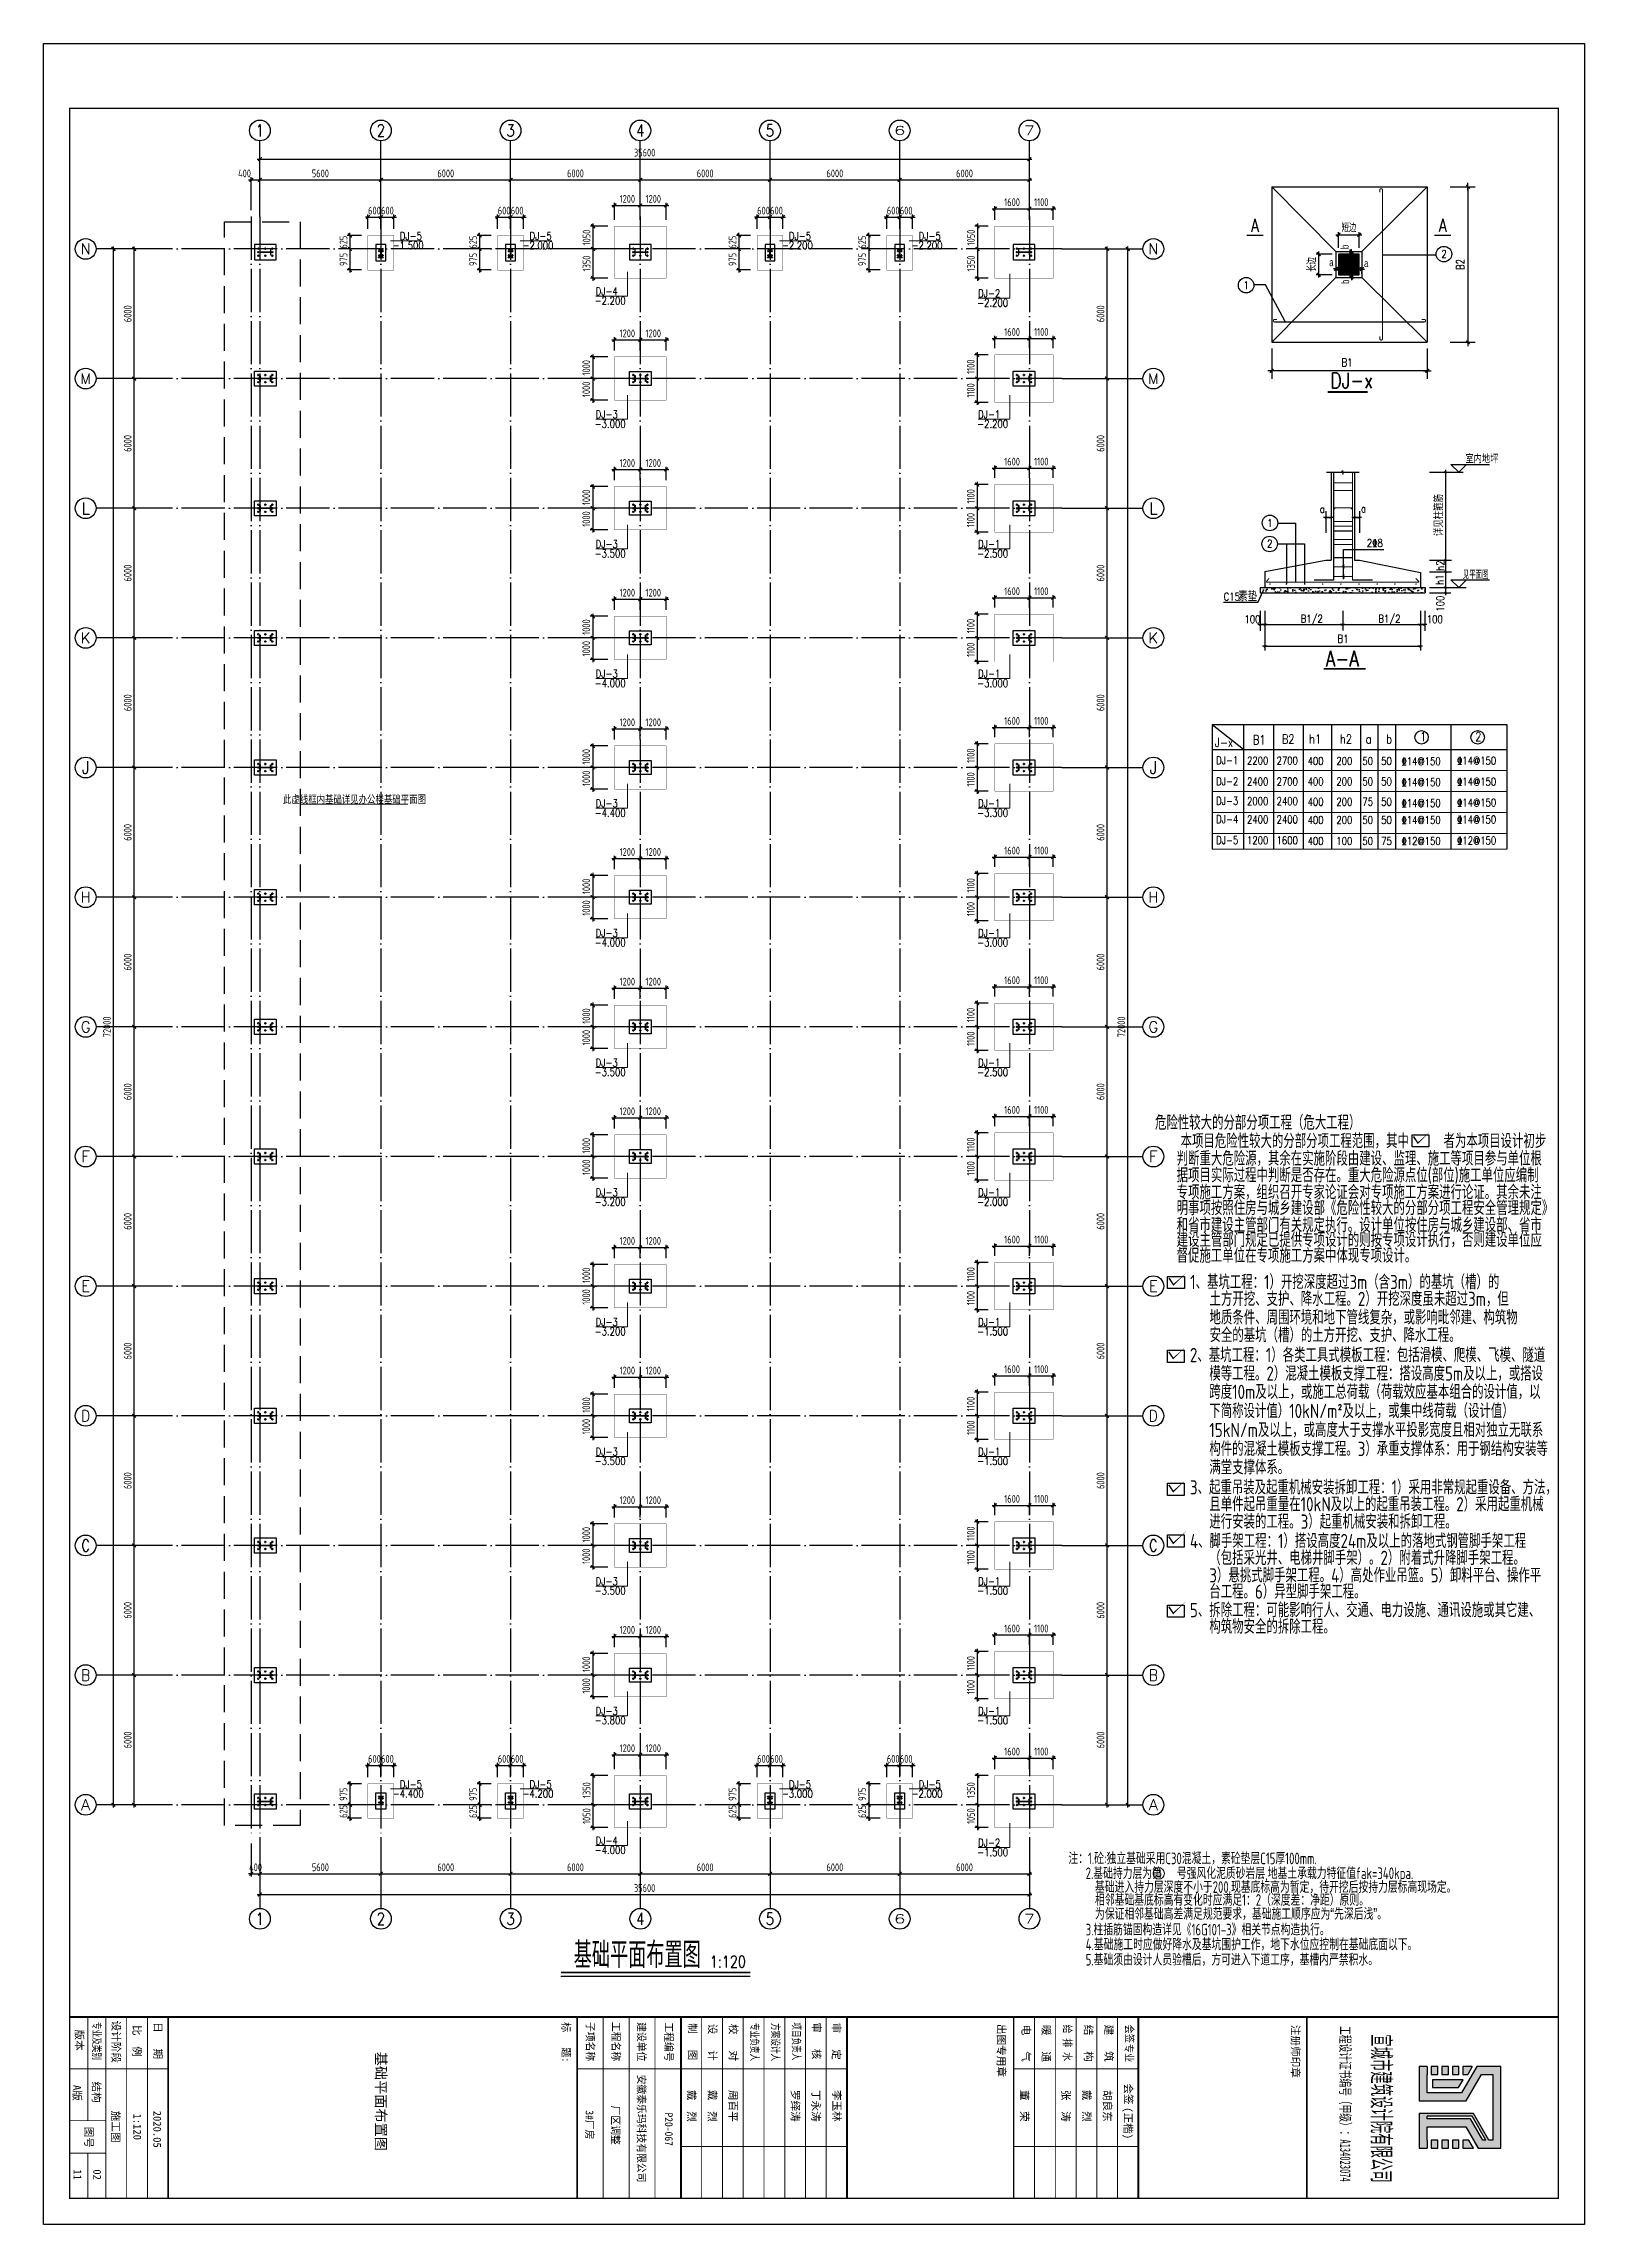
# Model space of a CAD drawing. Extents: x -1389621 to 57380, y -92505 to 283644.
# Drawn here: x -531823 to -460543, y 57648 to 158568 of the extents above; entities that cross this region are included whole.
import ezdxf
from ezdxf.enums import TextEntityAlignment as Align

# ---------------------------------------------------------------- set-up
doc = ezdxf.new("R2010")
doc.units = 0
doc.header["$LTSCALE"] = 100
doc.header["$MEASUREMENT"] = 0
for name, pattern in [('CENTERX2', [101.6, 63.5, -12.7, 12.7, -12.7]), ('DASH', [0.35, 0.25, -0.1]), ('DOTE', [2.42, 2, -0.2, 0.02, -0.2]), ('SOLID', [0])]:
    doc.linetypes.add(name, pattern=pattern)
doc.layers.get('0').update_dxf_attribs({"linetype": 'CONTINUOUS'})
doc.layers.get('Defpoints').update_dxf_attribs({"linetype": 'CONTINUOUS'})
for name, color, linetype in [('11000', 4, 'CONTINUOUS'), ('1534', 7, 'CONTINUOUS'), ('5图框', 7, 'CONTINUOUS'), ('AXIS', 3, 'CONTINUOUS'), ('AXIS_TEXT', 7, 'CONTINUOUS'), ('BORDER', 7, 'CONTINUOUS'), ('BZ_标准图框', 7, 'CONTINUOUS'), ('COLUMN', 9, 'CONTINUOUS'), ('DIM', 3, 'CONTINUOUS'), ('DIM_SYMB', 3, 'CONTINUOUS'), ('DOTE', 1, 'DOTE'), ('LT', 2, 'CONTINUOUS'), ('PUB_DIM', 3, 'CONTINUOUS'), ('PUB_HATCH', 8, 'CONTINUOUS'), ('TC', 151, 'CONTINUOUS'), ('基础', 41, 'CONTINUOUS'), ('柱子', 3, 'CONTINUOUS'), ('标注', 4, 'CONTINUOUS'), ('短柱', 2, 'CONTINUOUS')]:
    doc.layers.add(name, color=color, linetype=linetype)
doc.layers.add('PUB_TEXT', color=7, linetype='CONTINUOUS', lineweight=15)
doc.layers.add('轴线', color=1, linetype='CENTERX2', lineweight=13)
doc.styles.add('-宋体', font='SimSun.ttf')
doc.styles.add('_HZTXT', font='txt.shx', dxfattribs={"width": 0.7, "bigfont": 'HZTXT.shx'})
doc.styles.add('_TCH_AXIS', font='COMPLEX', dxfattribs={"bigfont": 'GBCBIG'})
doc.styles.add('COMPLEX', font='COMPLEX')
doc.styles.add('ht', font='simhei.ttf', dxfattribs={"width": 0.8})
doc.styles.add('hztxt', font='txt', dxfattribs={"width": 0.7, "height": 10, "bigfont": 'hztxt.shx'})
doc.styles.add('TSSD_Dimension', font='tssdeng.shx', dxfattribs={"width": 0.7, "bigfont": 'hztxt.shx'})
doc.styles.add('TSSD_REIN', font='Tssdeng.shx', dxfattribs={"width": 0.7, "bigfont": 'hztxt.shx'})
doc.dimstyles.new('TSSD_100_100', dxfattribs={"dimtxt": 300, "dimasz": 100, "dimexe": 100, "dimexo": 250, "dimgap": 100, "dimtad": 1, "dimdec": 0, "dimzin": 0, "dimdsep": 46, "dimtxsty": 'TSSD_Dimension', "dimblk": 'ARCHTICK', "dimblk1": 'ARCHTICK', "dimblk2": 'ARCHTICK', "dimcen": 0, "dimdle": 100, "dimclrt": 7, "dimadec": 0, "dimazin": 0, "dimtfac": 1, "dimtdec": 0, "dimtix": 1, "dimtmove": 2, "dimatfit": 3, "dimfxl": 0, "dimtolj": 1, "dimtzin": 0, "dimarcsym": 0})

msp = doc.modelspace()

# ---------------------------------------------------------------- texts
at = {"color": 7, "linetype": 'ByBlock', "style": '_HZTXT', "width": 0.8}
for s, p in [('2', (-467037.197, 148837.171)), ('1', (-476188.513, 147382.168)), ('B1', (-471523.579, 143813.575)), ('1', (-475085.196, 136379.426)), ('2', (-475098.673, 135425.227))]:
    msp.add_text(s, height=360.018, dxfattribs=at).set_placement(p, align=Align.MIDDLE)
msp.add_text('B2', height=360.018, rotation=90, dxfattribs=at).set_placement((-466287.846, 148345.476), align=Align.MIDDLE)
at = {"width": 0.8}
for s, height, style, p in [('a', 360.09, '_HZTXT', (-472784.797, 136852.108)), ('a', 360.09, '_HZTXT', (-470879.019, 136869.268)), ('2\x848', 360.09, '_HZTXT', (-470609.145, 135280.356)), ('C15', 360.09, '_HZTXT', (-477231.174, 132793.576)), ('100', 360.09, '_HZTXT', (-476271.801, 131750.64)), ('B1/2', 360.09, '_HZTXT', (-473666.778, 131772.97)), ('B1', 360.09, '_HZTXT', (-471965.227, 130845.243)), ('B1/2', 360.09, '_HZTXT', (-470073.078, 131772.97)), ('100', 360.09, '_HZTXT', (-467835.053, 131750.64)), ('1:120', 540, 'hztxt', (-500999.319, 69534.107))]:
    msp.add_text(s, height=height, dxfattribs=dict(at, style=style)).set_placement(p)
at = {"style": '_HZTXT', "width": 0.8}
for s, p in [('详见柱箍筋', (-467090.241, 135777.983)), ('h2', (-467031.12, 134173.921)), ('h1', (-467060.556, 133522.171)), ('100', (-467031.12, 132279.175))]:
    msp.add_text(s, height=360.09, rotation=90, dxfattribs=at).set_placement(p)
at = {"layer": '1534', "style": '_HZTXT', "width": 0.785907}
msp.add_text('室内地坪', height=360.018, dxfattribs=at).set_placement((-466047.168, 139156.462))
at = {"layer": '1534', "style": '_HZTXT', "width": 0.867092}
msp.add_text('见平面图', height=360.018, dxfattribs=at).set_placement((-466171.649, 133795.828), (-464974.592, 133795.828), align=Align.FIT)
at = {"layer": '5图框', "style": 'hztxt', "width": 0.7}
msp.add_text('基础平面布置图', height=1200, dxfattribs=at).set_placement((-507301.577, 69512.324))
at = {"layer": 'BZ_标准图框', "style": 'ht'}
for s, height, p in [('1:120', 359.9856, (-527669.636, 62778.112)), ('02', 360, (-529523.608, 60195.837))]:
    msp.add_text(s, height=height, rotation=270, dxfattribs=at).set_placement(p)
at = {"layer": 'LT', "style": 'TSSD_REIN', "width": 0.8}
for s, p in [('危险性较大的分部分项工程（危大工程）', (-480407.084, 108304.834)), ('  本项目危险性较大的分部分项工程范围，其中     者为本项目设计初步', (-479863.441, 107451.492)), ('判断重大危险源，其余在实施阶段由建设、监理、施工等项目参与单位根', (-479406.438, 106641.892)), ('据项目实际过程中判断是否存在。重大危险源点位(部位)施工单位应编制', (-479406.438, 105868.86)), ('专项施工方案，组织召开专家论证会对专项施工方案进行论证。其余未注', (-479406.438, 105080.836)), ('明事项按照住房与城乡建设部《危险性较大的分部分项工程安全管理规定》', (-479406.438, 104352.7)), ('和省市建设主管部门有关规定执行。设计单位按住房与城乡建设部、省市', (-479406.438, 103567.887)), ('建设主管部门规定已提供专项设计的则按专项设计执行，否则建设单位应', (-479406.438, 102876.358)), ('督促施工单位在专项施工方案中体现专项设计。', (-479406.438, 102148.691)), ('1、基坑工程：1）开挖深度超过3m（含3m）的基坑（槽）的', (-478781.854, 100926.593)), ('地质条件、周围环境和地下管线复杂，或影响毗邻建、构筑物', (-477884.454, 99288.789)), ('土方开挖、支护、降水工程。2）开挖深度虽未超过3m，但', (-477884.454, 100146.008)), ('安全的基坑（槽）的土方开挖、支护、降水工程。 ', (-477884.454, 98470.993)), ('2、基坑工程：1）各类工具式模板工程：包括滑模、爬模、飞模、隧道', (-478791.92, 97548.486)), ('模等工程。2）混凝土模板支撑工程：搭设高度5m及以上，或搭设', (-477894.519, 96691.901)), ('跨度10m及以上，或施工总荷载（荷载效应基本组合的设计值，以', (-477894.519, 95845.901)), ('下简称设计值）10kN/m\x8c2\x8d及以上，或集中线荷载（设计值）', (-477894.519, 94962.901)), ('构件的混凝土模板支撑工程。3）承重支撑体系：用于钢结构安装等', (-477894.519, 93206.352)), ('15kN/m及以上，或高度大于支撑水平投影宽度且相对独立无联系', (-477894.519, 94079.901)), ('满堂支撑体系。', (-477894.519, 92351.677)), ('3、起重吊装及起重机械安装拆卸工程：1）采用非常规起重设备、方法，', (-478791.92, 91425.738)), ('且单件起吊重量在10kN及以上的起重吊装工程。2）采用起重机械', (-477894.519, 90645.153)), ('进行安装的工程。3）起重机械安装和拆卸工程。', (-477894.519, 89838.153)), ('4、脚手架工程：1）搭设高度24m及以上的落地式钢管脚手架工程', (-478791.92, 88943.477)), ('（包括采光井、电梯井脚手架）。2）附着式升降脚手架工程。', (-477894.519, 88162.892)), ('3）悬挑式脚手架工程。4）高处作业吊篮。5）卸料平台、操作平', (-477894.519, 87353.892)), ('台工程。6）异型脚手架工程。', (-477894.519, 86601.892)), ('5、拆除工程：可能影响行人、交通、电力设施、通讯设施或其它建、', (-478791.92, 85745.004)), ('构筑物安全的拆除工程。', (-477894.519, 84978.892))]:
    msp.add_text(s, height=660, dxfattribs=at).set_placement(p)
at = {"layer": 'PUB_DIM', "style": '_HZTXT', "width": 0.8}
for p in [(-475786.109, 150159.505), (-467096.904, 150159.505)]:
    msp.add_text('A', height=600.03, dxfattribs=at).set_placement(p, align=Align.MIDDLE)
at = {"layer": 'PUB_DIM', "color": 7, "linetype": 'Continuous', "style": 'hztxt', "width": 0.8}
for s, p in [('-1.500', (-514954.82, 149229.55)), ('DJ-5', (-514831.553, 149667.573)), ('-2.000', (-508954.82, 149229.55)), ('DJ-5', (-508831.553, 149667.573)), ('-2.200', (-496954.82, 149229.55)), ('DJ-5', (-496831.553, 149667.573)), ('-2.200', (-490954.82, 149229.55)), ('DJ-5', (-490831.553, 149667.573)), ('-2.200', (-505613.164, 146669.104)), ('DJ-4', (-505772.914, 147107.127)), ('-2.200', (-487920.009, 146574.223)), ('DJ-2', (-488079.759, 147012.247)), ('DJ-3', (-505772.914, 141408.896)), ('DJ-1', (-488079.759, 141408.896)), ('-3.000', (-505613.164, 140970.873)), ('-2.200', (-487920.009, 140970.873)), ('DJ-3', (-505772.914, 135408.896)), ('DJ-1', (-488079.759, 135408.896)), ('-3.500', (-505613.164, 134970.873)), ('-2.500', (-487920.009, 134970.873)), ('DJ-3', (-505772.914, 129408.896)), ('DJ-1', (-488079.759, 129408.896)), ('-4.000', (-505613.164, 128970.873)), ('-3.000', (-487920.009, 128970.873)), ('此虚线框内基础详见办公楼基础平面图', (-517443.875, 123610.036)), ('-4.400', (-505613.164, 122970.873)), ('DJ-3', (-505772.914, 123408.896)), ('-3.300', (-487920.009, 122970.873)), ('DJ-1', (-488079.759, 123408.896)), ('-4.000', (-505613.164, 116970.873)), ('DJ-3', (-505772.914, 117408.896)), ('-3.000', (-487920.009, 116970.873)), ('DJ-1', (-488079.759, 117408.896)), ('-3.500', (-505613.164, 110970.873)), ('DJ-3', (-505772.914, 111408.896)), ('-2.500', (-487920.009, 110970.873)), ('DJ-1', (-488079.759, 111408.896)), ('-3.200', (-505613.164, 104970.873)), ('DJ-3', (-505772.914, 105408.896)), ('-2.000', (-487920.009, 104970.873)), ('DJ-1', (-488079.759, 105408.896)), ('-3.200', (-505613.164, 98970.873)), ('DJ-3', (-505772.914, 99408.896)), ('-1.500', (-487920.009, 98970.873)), ('DJ-1', (-488079.759, 99408.896)), ('-3.500', (-505613.164, 92970.873)), ('DJ-3', (-505772.914, 93408.896)), ('-1.500', (-487920.009, 92970.873)), ('DJ-1', (-488079.759, 93408.896)), ('-3.500', (-505613.164, 86970.873)), ('DJ-3', (-505772.914, 87408.896)), ('-1.500', (-487920.009, 86970.873)), ('DJ-1', (-488079.759, 87408.896)), ('-3.800', (-505613.164, 80970.873)), ('DJ-3', (-505772.914, 81408.896)), ('-1.500', (-487920.009, 80970.873)), ('DJ-1', (-488079.759, 81408.896)), ('-4.400', (-514954.82, 77579.55)), ('DJ-5', (-514831.553, 78017.573)), ('-4.200', (-508954.82, 77579.55)), ('DJ-5', (-508831.553, 78017.573)), ('-3.000', (-496954.82, 77579.55)), ('DJ-5', (-496831.553, 78017.573)), ('-2.000', (-490954.82, 77579.55)), ('DJ-5', (-490831.553, 78017.573)), ('-4.000', (-505613.164, 74969.104)), ('DJ-4', (-505772.914, 75407.127)), ('-1.500', (-487920.009, 74874.223)), ('DJ-2', (-488079.759, 75312.247))]:
    msp.add_text(s, height=360, dxfattribs=at).set_placement(p, align=Align.MIDDLE)
at = {"layer": 'PUB_TEXT', "style": '_HZTXT', "width": 0.8}
for s, height, p in [('DJ-x', 720.036, (-472290.048, 142616.97)), ('素垫', 480.024, (-476560.554, 132758.881)), ('A-A', 720.036, (-472504.9, 129746.364)), ('J-x', 420.021, (-477636.732, 126017.842)), ('B1', 420.021, (-475878.959, 126138.662)), ('B2', 420.021, (-474541.763, 126174.311)), ('h1', 420.021, (-473279.694, 126174.311)), ('h2', 420.021, (-471852.67, 126174.311)), ('a', 420.021, (-470661.184, 126174.311)), ('b', 420.021, (-469716.513, 126174.311)), ('1', 420.021, (-468147.805, 126285.41)), ('2', 420.021, (-465596.303, 126285.41)), ('DJ-1', 360, (-477579.265, 125221.812)), ('2200', 360, (-476150.433, 125208.925)), ('2700', 360, (-474782.749, 125208.925)), ('400', 360, (-473348.278, 125191.178)), ('200', 360, (-472017.075, 125191.178)), ('50', 360, (-470814.061, 125191.178)), ('50', 360, (-469943.373, 125191.178)), ('\x8414@150', 360, (-469005.162, 125179.376)), ('\x8414@150', 360, (-466434.031, 125204.782)), ('DJ-2', 360, (-477579.265, 124252.311)), ('2400', 360, (-476150.433, 124239.424)), ('2700', 360, (-474782.749, 124239.424)), ('400', 360, (-473348.278, 124241.772)), ('200', 360, (-472017.075, 124241.772)), ('50', 360, (-470814.061, 124241.772)), ('50', 360, (-469943.373, 124241.772)), ('\x8414@150', 360, (-469005.162, 124209.875)), ('\x8414@150', 360, (-466434.031, 124235.281)), ('DJ-3', 360, (-477579.265, 123344.284)), ('2000', 360, (-476150.433, 123331.397)), ('2400', 360, (-474782.749, 123331.397)), ('400', 360, (-473348.278, 123302.671)), ('200', 360, (-472017.075, 123302.671)), ('75', 360, (-470814.061, 123302.671)), ('50', 360, (-469943.373, 123302.671)), ('\x8414@150', 360, (-469005.162, 123240.374)), ('\x8414@150', 360, (-466434.031, 123265.78)), ('DJ-4', 360, (-477579.265, 122497.729)), ('2400', 360, (-476150.433, 122484.842)), ('2400', 360, (-474782.749, 122484.842)), ('400', 360, (-473348.278, 122456.116)), ('200', 360, (-472017.075, 122456.116)), ('50', 360, (-470814.061, 122456.116)), ('50', 360, (-469943.373, 122456.116)), ('\x8414@150', 360, (-469005.162, 122455.293)), ('\x8414@150', 360, (-466434.031, 122480.699)), ('DJ-5', 360, (-477579.265, 121528.229)), ('1200', 360, (-476150.433, 121515.341)), ('1600', 360, (-474782.749, 121515.341)), ('400', 360, (-473348.278, 121486.616)), ('100', 360, (-472017.075, 121486.616)), ('50', 360, (-470814.061, 121486.616)), ('75', 360, (-469943.373, 121486.616)), ('\x8412@150', 360, (-469005.162, 121485.793)), ('\x8412@150', 360, (-466434.031, 121511.198))]:
    msp.add_text(s, height=height, dxfattribs=at).set_placement(p)
at = {"layer": 'PUB_TEXT', "linetype": 'SOLID', "style": '-宋体'}
msp.add_text('基础平面布置图', height=480, rotation=270, dxfattribs=at).set_placement((-516458.418, 65634.682))
at = {"layer": 'TC', "color": 7, "style": 'TSSD_REIN', "width": 0.7}
for s, p in [('注：1.砼:独立基础采用C30混凝土，素砼垫层C15厚100mm.', (-484415.598, 74313.786)), ('2.基础持力层为第   号强风化泥质砂岩层,地基土承载力特征值fak=340kpa.', (-483613.486, 73628.549)), ('相邻基础基底标高有变化时应满足1：2（深度差：净距）原则。', (-483182.832, 72391.264)), ('基础进入持力层深度不小于200.现基底标高为暂定，待开挖后按持力层标高现场定。 ', (-483182.832, 72988.454)), ('为保证相邻基础高差满足规范要求，基础施工顺序应为“先深后浅”。', (-483182.832, 71746.774)), ('3.柱插筋锚固构造详见《16G101-3》相关节点构造执行。', (-483613.486, 71018.63)), ('4.基础施工时应做好降水及基坑围护工作，地下水位应控制在基础底面以下。', (-483613.486, 70334.064)), ('5.基础须由设计人员验槽后，方可进入下道工序，基槽内严禁积水。', (-483613.486, 69627.895))]:
    msp.add_text(s, height=540.027, dxfattribs=at).set_placement(p)

# ---------------------------------------------------------------- blocks, each defined once
blk = doc.blocks.new('_ArchTick')
at = {"color": 0, "linetype": 'ByBlock'}
blk.add_lwpolyline([(-0.71, -0.71, 0.5, 0.5, 0), (0.71, 0.71, 0.5, 0.5, 0)], format="xyseb", dxfattribs=at)
blk = doc.blocks.new('*D1637')
at = {"layer": 'Defpoints', "color": 0, "ltscale": 100}
for p in [(-527635, 83067), (-526141, 83067), (-526141, 77067)]:
    blk.add_point(p, dxfattribs=at)
at = {"layer": 'DIM', "color": 0, "lineweight": -2, "ltscale": 100}
for p, q in [((-526441, 83067), (-527755, 83067)), ((-527635, 76947), (-527635, 83187)), ((-526441, 77067), (-527755, 77067))]:
    blk.add_line(p, q, dxfattribs=at)
at = {"layer": 'DIM', "color": 0, "lineweight": -2, "ltscale": 100, "xscale": 120, "yscale": 120, "zscale": 120}
for p, rotation in [((-527635, 83067), 90), ((-527635, 77067), 270)]:
    blk.add_blockref('_ArchTick', p, dxfattribs=dict(at, rotation=rotation))
at = {"layer": 'DIM', "color": 7, "ltscale": 100, "insert": (-527935, 80067), "char_height": 360, "attachment_point": 5, "rotation": 90, "style": 'TSSD_Dimension'}
blk.add_mtext('\\A1;6000', dxfattribs=at)
blk = doc.blocks.new('*D1638')
at = {"layer": 'Defpoints', "color": 0, "ltscale": 100}
for p in [(-527635, 89067), (-526141, 89067), (-526141, 83067)]:
    blk.add_point(p, dxfattribs=at)
at = {"layer": 'DIM', "color": 0, "lineweight": -2, "ltscale": 100}
for p, q in [((-526441, 89067), (-527755, 89067)), ((-527635, 82947), (-527635, 89187)), ((-526441, 83067), (-527755, 83067))]:
    blk.add_line(p, q, dxfattribs=at)
at = {"layer": 'DIM', "color": 0, "lineweight": -2, "ltscale": 100, "xscale": 120, "yscale": 120, "zscale": 120}
for p, rotation in [((-527635, 89067), 90), ((-527635, 83067), 270)]:
    blk.add_blockref('_ArchTick', p, dxfattribs=dict(at, rotation=rotation))
at = {"layer": 'DIM', "color": 7, "ltscale": 100, "insert": (-527935, 86067), "char_height": 360, "attachment_point": 5, "rotation": 90, "style": 'TSSD_Dimension'}
blk.add_mtext('\\A1;6000', dxfattribs=at)
blk = doc.blocks.new('*D1639')
at = {"layer": 'Defpoints', "color": 0, "ltscale": 100}
for p in [(-527635, 95067), (-526141, 95067), (-526141, 89067)]:
    blk.add_point(p, dxfattribs=at)
at = {"layer": 'DIM', "color": 0, "lineweight": -2, "ltscale": 100}
for p, q in [((-526441, 95067), (-527755, 95067)), ((-527635, 88947), (-527635, 95187)), ((-526441, 89067), (-527755, 89067))]:
    blk.add_line(p, q, dxfattribs=at)
at = {"layer": 'DIM', "color": 0, "lineweight": -2, "ltscale": 100, "xscale": 120, "yscale": 120, "zscale": 120}
for p, rotation in [((-527635, 95067), 90), ((-527635, 89067), 270)]:
    blk.add_blockref('_ArchTick', p, dxfattribs=dict(at, rotation=rotation))
at = {"layer": 'DIM', "color": 7, "ltscale": 100, "insert": (-527935, 92067), "char_height": 360, "attachment_point": 5, "rotation": 90, "style": 'TSSD_Dimension'}
blk.add_mtext('\\A1;6000', dxfattribs=at)
blk = doc.blocks.new('*D1640')
at = {"layer": 'Defpoints', "color": 0, "ltscale": 100}
for p in [(-527635, 101067), (-526141, 101067), (-526141, 95067)]:
    blk.add_point(p, dxfattribs=at)
at = {"layer": 'DIM', "color": 0, "lineweight": -2, "ltscale": 100}
for p, q in [((-526441, 101067), (-527755, 101067)), ((-527635, 94947), (-527635, 101187)), ((-526441, 95067), (-527755, 95067))]:
    blk.add_line(p, q, dxfattribs=at)
at = {"layer": 'DIM', "color": 0, "lineweight": -2, "ltscale": 100, "xscale": 120, "yscale": 120, "zscale": 120}
for p, rotation in [((-527635, 101067), 90), ((-527635, 95067), 270)]:
    blk.add_blockref('_ArchTick', p, dxfattribs=dict(at, rotation=rotation))
at = {"layer": 'DIM', "color": 7, "ltscale": 100, "insert": (-527935, 98067), "char_height": 360, "attachment_point": 5, "rotation": 90, "style": 'TSSD_Dimension'}
blk.add_mtext('\\A1;6000', dxfattribs=at)
blk = doc.blocks.new('*D1641')
at = {"layer": 'Defpoints', "color": 0, "ltscale": 100}
for p in [(-527635, 107067), (-526141, 107067), (-526141, 101067)]:
    blk.add_point(p, dxfattribs=at)
at = {"layer": 'DIM', "color": 0, "lineweight": -2, "ltscale": 100}
for p, q in [((-526441, 107067), (-527755, 107067)), ((-527635, 100947), (-527635, 107187)), ((-526441, 101067), (-527755, 101067))]:
    blk.add_line(p, q, dxfattribs=at)
at = {"layer": 'DIM', "color": 0, "lineweight": -2, "ltscale": 100, "xscale": 120, "yscale": 120, "zscale": 120}
for p, rotation in [((-527635, 107067), 90), ((-527635, 101067), 270)]:
    blk.add_blockref('_ArchTick', p, dxfattribs=dict(at, rotation=rotation))
at = {"layer": 'DIM', "color": 7, "ltscale": 100, "insert": (-527935, 104067), "char_height": 360, "attachment_point": 5, "rotation": 90, "style": 'TSSD_Dimension'}
blk.add_mtext('\\A1;6000', dxfattribs=at)
blk = doc.blocks.new('*D1642')
at = {"layer": 'Defpoints', "color": 0, "ltscale": 100}
for p in [(-527635, 113067), (-526141, 113067), (-526141, 107067)]:
    blk.add_point(p, dxfattribs=at)
at = {"layer": 'DIM', "color": 0, "lineweight": -2, "ltscale": 100}
for p, q in [((-526441, 113067), (-527755, 113067)), ((-527635, 106947), (-527635, 113187)), ((-526441, 107067), (-527755, 107067))]:
    blk.add_line(p, q, dxfattribs=at)
at = {"layer": 'DIM', "color": 0, "lineweight": -2, "ltscale": 100, "xscale": 120, "yscale": 120, "zscale": 120}
for p, rotation in [((-527635, 113067), 90), ((-527635, 107067), 270)]:
    blk.add_blockref('_ArchTick', p, dxfattribs=dict(at, rotation=rotation))
at = {"layer": 'DIM', "color": 7, "ltscale": 100, "insert": (-527935, 110067), "char_height": 360, "attachment_point": 5, "rotation": 90, "style": 'TSSD_Dimension'}
blk.add_mtext('\\A1;6000', dxfattribs=at)
blk = doc.blocks.new('*D1643')
at = {"layer": 'Defpoints', "color": 0, "ltscale": 100}
for p in [(-527635, 119067), (-526141, 119067), (-526141, 113067)]:
    blk.add_point(p, dxfattribs=at)
at = {"layer": 'DIM', "color": 0, "lineweight": -2, "ltscale": 100}
for p, q in [((-527635, 112947), (-527635, 119187)), ((-526441, 119067), (-527755, 119067)), ((-526441, 113067), (-527755, 113067))]:
    blk.add_line(p, q, dxfattribs=at)
at = {"layer": 'DIM', "color": 0, "lineweight": -2, "ltscale": 100, "xscale": 120, "yscale": 120, "zscale": 120}
for p, rotation in [((-527635, 119067), 90), ((-527635, 113067), 270)]:
    blk.add_blockref('_ArchTick', p, dxfattribs=dict(at, rotation=rotation))
at = {"layer": 'DIM', "color": 7, "ltscale": 100, "insert": (-527935, 116067), "char_height": 360, "attachment_point": 5, "rotation": 90, "style": 'TSSD_Dimension'}
blk.add_mtext('\\A1;6000', dxfattribs=at)
blk = doc.blocks.new('*D1644')
at = {"layer": 'Defpoints', "color": 0, "ltscale": 100}
for p in [(-527635, 125067), (-526141, 125067), (-526141, 119067)]:
    blk.add_point(p, dxfattribs=at)
at = {"layer": 'DIM', "color": 0, "lineweight": -2, "ltscale": 100}
for p, q in [((-527635, 118947), (-527635, 125187)), ((-526441, 125067), (-527755, 125067)), ((-526441, 119067), (-527755, 119067))]:
    blk.add_line(p, q, dxfattribs=at)
at = {"layer": 'DIM', "color": 0, "lineweight": -2, "ltscale": 100, "xscale": 120, "yscale": 120, "zscale": 120}
for p, rotation in [((-527635, 125067), 90), ((-527635, 119067), 270)]:
    blk.add_blockref('_ArchTick', p, dxfattribs=dict(at, rotation=rotation))
at = {"layer": 'DIM', "color": 7, "ltscale": 100, "insert": (-527935, 122067), "char_height": 360, "attachment_point": 5, "rotation": 90, "style": 'TSSD_Dimension'}
blk.add_mtext('\\A1;6000', dxfattribs=at)
blk = doc.blocks.new('*D1645')
at = {"layer": 'Defpoints', "color": 0, "ltscale": 100}
for p in [(-527635, 131067), (-526141, 131067), (-526141, 125067)]:
    blk.add_point(p, dxfattribs=at)
at = {"layer": 'DIM', "color": 0, "lineweight": -2, "ltscale": 100}
for p, q in [((-526441, 131067), (-527755, 131067)), ((-527635, 124947), (-527635, 131187)), ((-526441, 125067), (-527755, 125067))]:
    blk.add_line(p, q, dxfattribs=at)
at = {"layer": 'DIM', "color": 0, "lineweight": -2, "ltscale": 100, "xscale": 120, "yscale": 120, "zscale": 120}
for p, rotation in [((-527635, 131067), 90), ((-527635, 125067), 270)]:
    blk.add_blockref('_ArchTick', p, dxfattribs=dict(at, rotation=rotation))
at = {"layer": 'DIM', "color": 7, "ltscale": 100, "insert": (-527935, 128067), "char_height": 360, "attachment_point": 5, "rotation": 90, "style": 'TSSD_Dimension'}
blk.add_mtext('\\A1;6000', dxfattribs=at)
blk = doc.blocks.new('*D1646')
at = {"layer": 'Defpoints', "color": 0, "ltscale": 100}
for p in [(-527635, 137067), (-526141, 137067), (-526141, 131067)]:
    blk.add_point(p, dxfattribs=at)
at = {"layer": 'DIM', "color": 0, "lineweight": -2, "ltscale": 100}
for p, q in [((-526441, 137067), (-527755, 137067)), ((-527635, 130947), (-527635, 137187)), ((-526441, 131067), (-527755, 131067))]:
    blk.add_line(p, q, dxfattribs=at)
at = {"layer": 'DIM', "color": 0, "lineweight": -2, "ltscale": 100, "xscale": 120, "yscale": 120, "zscale": 120}
for p, rotation in [((-527635, 137067), 90), ((-527635, 131067), 270)]:
    blk.add_blockref('_ArchTick', p, dxfattribs=dict(at, rotation=rotation))
at = {"layer": 'DIM', "color": 7, "ltscale": 100, "insert": (-527935, 134067), "char_height": 360, "attachment_point": 5, "rotation": 90, "style": 'TSSD_Dimension'}
blk.add_mtext('\\A1;6000', dxfattribs=at)
blk = doc.blocks.new('*D1647')
at = {"layer": 'Defpoints', "color": 0, "ltscale": 100}
for p in [(-527635, 143067), (-526141, 143067), (-526141, 137067)]:
    blk.add_point(p, dxfattribs=at)
at = {"layer": 'DIM', "color": 0, "lineweight": -2, "ltscale": 100}
for p, q in [((-526441, 143067), (-527755, 143067)), ((-527635, 136947), (-527635, 143187)), ((-526441, 137067), (-527755, 137067))]:
    blk.add_line(p, q, dxfattribs=at)
at = {"layer": 'DIM', "color": 0, "lineweight": -2, "ltscale": 100, "xscale": 120, "yscale": 120, "zscale": 120}
for p, rotation in [((-527635, 143067), 90), ((-527635, 137067), 270)]:
    blk.add_blockref('_ArchTick', p, dxfattribs=dict(at, rotation=rotation))
at = {"layer": 'DIM', "color": 7, "ltscale": 100, "insert": (-527935, 140067), "char_height": 360, "attachment_point": 5, "rotation": 90, "style": 'TSSD_Dimension'}
blk.add_mtext('\\A1;6000', dxfattribs=at)
blk = doc.blocks.new('*D1648')
at = {"layer": 'Defpoints', "color": 0, "ltscale": 100}
for p in [(-527635, 149067), (-526141, 149067), (-526141, 143067)]:
    blk.add_point(p, dxfattribs=at)
at = {"layer": 'DIM', "color": 0, "lineweight": -2, "ltscale": 100}
for p, q in [((-526441, 149067), (-527755, 149067)), ((-527635, 142947), (-527635, 149187)), ((-526441, 143067), (-527755, 143067))]:
    blk.add_line(p, q, dxfattribs=at)
at = {"layer": 'DIM', "color": 0, "lineweight": -2, "ltscale": 100, "xscale": 120, "yscale": 120, "zscale": 120}
for p, rotation in [((-527635, 149067), 90), ((-527635, 143067), 270)]:
    blk.add_blockref('_ArchTick', p, dxfattribs=dict(at, rotation=rotation))
at = {"layer": 'DIM', "color": 7, "ltscale": 100, "insert": (-527935, 146067), "char_height": 360, "attachment_point": 5, "rotation": 90, "style": 'TSSD_Dimension'}
blk.add_mtext('\\A1;6000', dxfattribs=at)
blk = doc.blocks.new('*D1649')
at = {"layer": 'Defpoints', "color": 0, "ltscale": 100}
for p in [(-528595, 149067), (-525901, 149067), (-525901, 77067)]:
    blk.add_point(p, dxfattribs=at)
at = {"layer": 'DIM', "color": 0, "lineweight": -2, "ltscale": 100}
for p, q in [((-526201, 149067), (-528715, 149067)), ((-528595, 76947), (-528595, 149187)), ((-526201, 77067), (-528715, 77067))]:
    blk.add_line(p, q, dxfattribs=at)
at = {"layer": 'DIM', "color": 0, "lineweight": -2, "ltscale": 100, "xscale": 120, "yscale": 120, "zscale": 120}
for p, rotation in [((-528595, 149067), 90), ((-528595, 77067), 270)]:
    blk.add_blockref('_ArchTick', p, dxfattribs=dict(at, rotation=rotation))
at = {"layer": 'DIM', "color": 7, "ltscale": 100, "insert": (-528895, 113067), "char_height": 360, "attachment_point": 5, "rotation": 90, "style": 'TSSD_Dimension'}
blk.add_mtext('\\A1;72000', dxfattribs=at)
blk = doc.blocks.new('*D1650')
at = {"layer": 'Defpoints', "color": 0, "ltscale": 100}
for p in [(-484719, 83067), (-482626, 83067), (-484719, 77067)]:
    blk.add_point(p, dxfattribs=at)
at = {"layer": 'DIM', "color": 0, "lineweight": -2, "ltscale": 100}
for p, q in [((-484419, 83067), (-482506, 83067)), ((-482626, 76947), (-482626, 83187)), ((-484419, 77067), (-482506, 77067))]:
    blk.add_line(p, q, dxfattribs=at)
at = {"layer": 'DIM', "color": 0, "lineweight": -2, "ltscale": 100, "xscale": 120, "yscale": 120, "zscale": 120}
for p, rotation in [((-482626, 83067), 90), ((-482626, 77067), 270)]:
    blk.add_blockref('_ArchTick', p, dxfattribs=dict(at, rotation=rotation))
at = {"layer": 'DIM', "color": 7, "ltscale": 100, "insert": (-482926, 80067), "char_height": 360, "attachment_point": 5, "rotation": 90, "style": 'TSSD_Dimension'}
blk.add_mtext('\\A1;6000', dxfattribs=at)
blk = doc.blocks.new('*D1651')
at = {"layer": 'Defpoints', "color": 0, "ltscale": 100}
for p in [(-484719, 89067), (-482626, 89067), (-484719, 83067)]:
    blk.add_point(p, dxfattribs=at)
at = {"layer": 'DIM', "color": 0, "lineweight": -2, "ltscale": 100}
for p, q in [((-484419, 89067), (-482506, 89067)), ((-482626, 82947), (-482626, 89187)), ((-484419, 83067), (-482506, 83067))]:
    blk.add_line(p, q, dxfattribs=at)
at = {"layer": 'DIM', "color": 0, "lineweight": -2, "ltscale": 100, "xscale": 120, "yscale": 120, "zscale": 120}
for p, rotation in [((-482626, 89067), 90), ((-482626, 83067), 270)]:
    blk.add_blockref('_ArchTick', p, dxfattribs=dict(at, rotation=rotation))
at = {"layer": 'DIM', "color": 7, "ltscale": 100, "insert": (-482926, 86067), "char_height": 360, "attachment_point": 5, "rotation": 90, "style": 'TSSD_Dimension'}
blk.add_mtext('\\A1;6000', dxfattribs=at)
blk = doc.blocks.new('*D1652')
at = {"layer": 'Defpoints', "color": 0, "ltscale": 100}
for p in [(-484719, 95067), (-482626, 95067), (-484719, 89067)]:
    blk.add_point(p, dxfattribs=at)
at = {"layer": 'DIM', "color": 0, "lineweight": -2, "ltscale": 100}
for p, q in [((-484419, 95067), (-482506, 95067)), ((-482626, 88947), (-482626, 95187)), ((-484419, 89067), (-482506, 89067))]:
    blk.add_line(p, q, dxfattribs=at)
at = {"layer": 'DIM', "color": 0, "lineweight": -2, "ltscale": 100, "xscale": 120, "yscale": 120, "zscale": 120}
for p, rotation in [((-482626, 95067), 90), ((-482626, 89067), 270)]:
    blk.add_blockref('_ArchTick', p, dxfattribs=dict(at, rotation=rotation))
at = {"layer": 'DIM', "color": 7, "ltscale": 100, "insert": (-482926, 92067), "char_height": 360, "attachment_point": 5, "rotation": 90, "style": 'TSSD_Dimension'}
blk.add_mtext('\\A1;6000', dxfattribs=at)
blk = doc.blocks.new('*D1653')
at = {"layer": 'Defpoints', "color": 0, "ltscale": 100}
for p in [(-484719, 101067), (-482626, 101067), (-484719, 95067)]:
    blk.add_point(p, dxfattribs=at)
at = {"layer": 'DIM', "color": 0, "lineweight": -2, "ltscale": 100}
for p, q in [((-484419, 101067), (-482506, 101067)), ((-482626, 94947), (-482626, 101187)), ((-484419, 95067), (-482506, 95067))]:
    blk.add_line(p, q, dxfattribs=at)
at = {"layer": 'DIM', "color": 0, "lineweight": -2, "ltscale": 100, "xscale": 120, "yscale": 120, "zscale": 120}
for p, rotation in [((-482626, 101067), 90), ((-482626, 95067), 270)]:
    blk.add_blockref('_ArchTick', p, dxfattribs=dict(at, rotation=rotation))
at = {"layer": 'DIM', "color": 7, "ltscale": 100, "insert": (-482926, 98067), "char_height": 360, "attachment_point": 5, "rotation": 90, "style": 'TSSD_Dimension'}
blk.add_mtext('\\A1;6000', dxfattribs=at)
blk = doc.blocks.new('*D1654')
at = {"layer": 'Defpoints', "color": 0, "ltscale": 100}
for p in [(-484719, 107067), (-482626, 107067), (-484719, 101067)]:
    blk.add_point(p, dxfattribs=at)
at = {"layer": 'DIM', "color": 0, "lineweight": -2, "ltscale": 100}
for p, q in [((-484419, 107067), (-482506, 107067)), ((-482626, 100947), (-482626, 107187)), ((-484419, 101067), (-482506, 101067))]:
    blk.add_line(p, q, dxfattribs=at)
at = {"layer": 'DIM', "color": 0, "lineweight": -2, "ltscale": 100, "xscale": 120, "yscale": 120, "zscale": 120}
for p, rotation in [((-482626, 107067), 90), ((-482626, 101067), 270)]:
    blk.add_blockref('_ArchTick', p, dxfattribs=dict(at, rotation=rotation))
at = {"layer": 'DIM', "color": 7, "ltscale": 100, "insert": (-482926, 104067), "char_height": 360, "attachment_point": 5, "rotation": 90, "style": 'TSSD_Dimension'}
blk.add_mtext('\\A1;6000', dxfattribs=at)
blk = doc.blocks.new('*D1655')
at = {"layer": 'Defpoints', "color": 0, "ltscale": 100}
for p in [(-484719, 113067), (-482626, 113067), (-484719, 107067)]:
    blk.add_point(p, dxfattribs=at)
at = {"layer": 'DIM', "color": 0, "lineweight": -2, "ltscale": 100}
for p, q in [((-484419, 113067), (-482506, 113067)), ((-482626, 106947), (-482626, 113187)), ((-484419, 107067), (-482506, 107067))]:
    blk.add_line(p, q, dxfattribs=at)
at = {"layer": 'DIM', "color": 0, "lineweight": -2, "ltscale": 100, "xscale": 120, "yscale": 120, "zscale": 120}
for p, rotation in [((-482626, 113067), 90), ((-482626, 107067), 270)]:
    blk.add_blockref('_ArchTick', p, dxfattribs=dict(at, rotation=rotation))
at = {"layer": 'DIM', "color": 7, "ltscale": 100, "insert": (-482926, 110067), "char_height": 360, "attachment_point": 5, "rotation": 90, "style": 'TSSD_Dimension'}
blk.add_mtext('\\A1;6000', dxfattribs=at)
blk = doc.blocks.new('*D1656')
at = {"layer": 'Defpoints', "color": 0, "ltscale": 100}
for p in [(-484719, 119067), (-482626, 119067), (-484719, 113067)]:
    blk.add_point(p, dxfattribs=at)
at = {"layer": 'DIM', "color": 0, "lineweight": -2, "ltscale": 100}
for p, q in [((-482626, 112947), (-482626, 119187)), ((-484419, 119067), (-482506, 119067)), ((-484419, 113067), (-482506, 113067))]:
    blk.add_line(p, q, dxfattribs=at)
at = {"layer": 'DIM', "color": 0, "lineweight": -2, "ltscale": 100, "xscale": 120, "yscale": 120, "zscale": 120}
for p, rotation in [((-482626, 119067), 90), ((-482626, 113067), 270)]:
    blk.add_blockref('_ArchTick', p, dxfattribs=dict(at, rotation=rotation))
at = {"layer": 'DIM', "color": 7, "ltscale": 100, "insert": (-482926, 116067), "char_height": 360, "attachment_point": 5, "rotation": 90, "style": 'TSSD_Dimension'}
blk.add_mtext('\\A1;6000', dxfattribs=at)
blk = doc.blocks.new('*D1657')
at = {"layer": 'Defpoints', "color": 0, "ltscale": 100}
for p in [(-484719, 125067), (-482626, 125067), (-484719, 119067)]:
    blk.add_point(p, dxfattribs=at)
at = {"layer": 'DIM', "color": 0, "lineweight": -2, "ltscale": 100}
for p, q in [((-482626, 118947), (-482626, 125187)), ((-484419, 125067), (-482506, 125067)), ((-484419, 119067), (-482506, 119067))]:
    blk.add_line(p, q, dxfattribs=at)
at = {"layer": 'DIM', "color": 0, "lineweight": -2, "ltscale": 100, "xscale": 120, "yscale": 120, "zscale": 120}
for p, rotation in [((-482626, 125067), 90), ((-482626, 119067), 270)]:
    blk.add_blockref('_ArchTick', p, dxfattribs=dict(at, rotation=rotation))
at = {"layer": 'DIM', "color": 7, "ltscale": 100, "insert": (-482926, 122067), "char_height": 360, "attachment_point": 5, "rotation": 90, "style": 'TSSD_Dimension'}
blk.add_mtext('\\A1;6000', dxfattribs=at)
blk = doc.blocks.new('*D1658')
at = {"layer": 'Defpoints', "color": 0, "ltscale": 100}
for p in [(-484719, 131067), (-482626, 131067), (-484719, 125067)]:
    blk.add_point(p, dxfattribs=at)
at = {"layer": 'DIM', "color": 0, "lineweight": -2, "ltscale": 100}
for p, q in [((-484419, 131067), (-482506, 131067)), ((-482626, 124947), (-482626, 131187)), ((-484419, 125067), (-482506, 125067))]:
    blk.add_line(p, q, dxfattribs=at)
at = {"layer": 'DIM', "color": 0, "lineweight": -2, "ltscale": 100, "xscale": 120, "yscale": 120, "zscale": 120}
for p, rotation in [((-482626, 131067), 90), ((-482626, 125067), 270)]:
    blk.add_blockref('_ArchTick', p, dxfattribs=dict(at, rotation=rotation))
at = {"layer": 'DIM', "color": 7, "ltscale": 100, "insert": (-482926, 128067), "char_height": 360, "attachment_point": 5, "rotation": 90, "style": 'TSSD_Dimension'}
blk.add_mtext('\\A1;6000', dxfattribs=at)
blk = doc.blocks.new('*D1659')
at = {"layer": 'Defpoints', "color": 0, "ltscale": 100}
for p in [(-484719, 137067), (-482626, 137067), (-484719, 131067)]:
    blk.add_point(p, dxfattribs=at)
at = {"layer": 'DIM', "color": 0, "lineweight": -2, "ltscale": 100}
for p, q in [((-484419, 137067), (-482506, 137067)), ((-482626, 130947), (-482626, 137187)), ((-484419, 131067), (-482506, 131067))]:
    blk.add_line(p, q, dxfattribs=at)
at = {"layer": 'DIM', "color": 0, "lineweight": -2, "ltscale": 100, "xscale": 120, "yscale": 120, "zscale": 120}
for p, rotation in [((-482626, 137067), 90), ((-482626, 131067), 270)]:
    blk.add_blockref('_ArchTick', p, dxfattribs=dict(at, rotation=rotation))
at = {"layer": 'DIM', "color": 7, "ltscale": 100, "insert": (-482926, 134067), "char_height": 360, "attachment_point": 5, "rotation": 90, "style": 'TSSD_Dimension'}
blk.add_mtext('\\A1;6000', dxfattribs=at)
blk = doc.blocks.new('*D1660')
at = {"layer": 'Defpoints', "color": 0, "ltscale": 100}
for p in [(-484719, 143067), (-482626, 143067), (-484719, 137067)]:
    blk.add_point(p, dxfattribs=at)
at = {"layer": 'DIM', "color": 0, "lineweight": -2, "ltscale": 100}
for p, q in [((-484419, 143067), (-482506, 143067)), ((-482626, 136947), (-482626, 143187)), ((-484419, 137067), (-482506, 137067))]:
    blk.add_line(p, q, dxfattribs=at)
at = {"layer": 'DIM', "color": 0, "lineweight": -2, "ltscale": 100, "xscale": 120, "yscale": 120, "zscale": 120}
for p, rotation in [((-482626, 143067), 90), ((-482626, 137067), 270)]:
    blk.add_blockref('_ArchTick', p, dxfattribs=dict(at, rotation=rotation))
at = {"layer": 'DIM', "color": 7, "ltscale": 100, "insert": (-482926, 140067), "char_height": 360, "attachment_point": 5, "rotation": 90, "style": 'TSSD_Dimension'}
blk.add_mtext('\\A1;6000', dxfattribs=at)
blk = doc.blocks.new('*D1661')
at = {"layer": 'Defpoints', "color": 0, "ltscale": 100}
for p in [(-484719, 149067), (-482626, 149067), (-484719, 143067)]:
    blk.add_point(p, dxfattribs=at)
at = {"layer": 'DIM', "color": 0, "lineweight": -2, "ltscale": 100}
for p, q in [((-484419, 149067), (-482506, 149067)), ((-482626, 142947), (-482626, 149187)), ((-484419, 143067), (-482506, 143067))]:
    blk.add_line(p, q, dxfattribs=at)
at = {"layer": 'DIM', "color": 0, "lineweight": -2, "ltscale": 100, "xscale": 120, "yscale": 120, "zscale": 120}
for p, rotation in [((-482626, 149067), 90), ((-482626, 143067), 270)]:
    blk.add_blockref('_ArchTick', p, dxfattribs=dict(at, rotation=rotation))
at = {"layer": 'DIM', "color": 7, "ltscale": 100, "insert": (-482926, 146067), "char_height": 360, "attachment_point": 5, "rotation": 90, "style": 'TSSD_Dimension'}
blk.add_mtext('\\A1;6000', dxfattribs=at)
blk = doc.blocks.new('*D1662')
at = {"layer": 'Defpoints', "color": 0, "ltscale": 100}
for p in [(-484959, 149067), (-481666, 149067), (-484959, 77067)]:
    blk.add_point(p, dxfattribs=at)
at = {"layer": 'DIM', "color": 0, "lineweight": -2, "ltscale": 100}
for p, q in [((-484659, 149067), (-481546, 149067)), ((-481666, 76947), (-481666, 149187)), ((-484659, 77067), (-481546, 77067))]:
    blk.add_line(p, q, dxfattribs=at)
at = {"layer": 'DIM', "color": 0, "lineweight": -2, "ltscale": 100, "xscale": 120, "yscale": 120, "zscale": 120}
for p, rotation in [((-481666, 149067), 90), ((-481666, 77067), 270)]:
    blk.add_blockref('_ArchTick', p, dxfattribs=dict(at, rotation=rotation))
at = {"layer": 'DIM', "color": 7, "ltscale": 100, "insert": (-481966, 113067), "char_height": 360, "attachment_point": 5, "rotation": 90, "style": 'TSSD_Dimension'}
blk.add_mtext('\\A1;72000', dxfattribs=at)
blk = doc.blocks.new('*D1663')
at = {"layer": 'Defpoints', "color": 0, "ltscale": 100}
for p in [(-522219, 75567), (-521819, 75567), (-521819, 73873)]:
    blk.add_point(p, dxfattribs=at)
at = {"layer": 'DIM', "color": 0, "lineweight": -2, "ltscale": 100}
for p, q in [((-522219, 75267), (-522219, 73753)), ((-521819, 75267), (-521819, 73753)), ((-522219, 73873), (-522339, 73873)), ((-522219, 73873), (-521819, 73873)), ((-521819, 73873), (-521699, 73873))]:
    blk.add_line(p, q, dxfattribs=at)
at = {"layer": 'DIM', "color": 0, "lineweight": -2, "ltscale": 100, "xscale": 120, "yscale": 120, "zscale": 120}
blk.add_blockref('_ArchTick', (-522219, 73873), dxfattribs=at)
at = {"layer": 'DIM', "color": 0, "lineweight": -2, "ltscale": 100, "xscale": 120, "yscale": 120, "zscale": 120, "rotation": 180}
blk.add_blockref('_ArchTick', (-521819, 73873), dxfattribs=at)
at = {"layer": 'DIM', "color": 7, "ltscale": 100, "insert": (-522019, 74173), "char_height": 360, "attachment_point": 5, "style": 'TSSD_Dimension'}
blk.add_mtext('\\A1;400', dxfattribs=at)
blk = doc.blocks.new('*D1664')
at = {"layer": 'Defpoints', "color": 0, "ltscale": 100}
for p in [(-521819, 75567), (-516219, 75567), (-516219, 73873)]:
    blk.add_point(p, dxfattribs=at)
at = {"layer": 'DIM', "color": 0, "lineweight": -2, "ltscale": 100}
for p, q in [((-521819, 75267), (-521819, 73753)), ((-516219, 75267), (-516219, 73753)), ((-521939, 73873), (-516099, 73873))]:
    blk.add_line(p, q, dxfattribs=at)
at = {"layer": 'DIM', "color": 0, "lineweight": -2, "ltscale": 100, "xscale": 120, "yscale": 120, "zscale": 120, "rotation": 180}
blk.add_blockref('_ArchTick', (-521819, 73873), dxfattribs=at)
at = {"layer": 'DIM', "color": 0, "lineweight": -2, "ltscale": 100, "xscale": 120, "yscale": 120, "zscale": 120}
blk.add_blockref('_ArchTick', (-516219, 73873), dxfattribs=at)
at = {"layer": 'DIM', "color": 7, "ltscale": 100, "insert": (-519019, 74173), "char_height": 360, "attachment_point": 5, "style": 'TSSD_Dimension'}
blk.add_mtext('\\A1;5600', dxfattribs=at)
blk = doc.blocks.new('*D1665')
at = {"layer": 'Defpoints', "color": 0, "ltscale": 100}
for p in [(-516219, 75567), (-510219, 75567), (-510219, 73873)]:
    blk.add_point(p, dxfattribs=at)
at = {"layer": 'DIM', "color": 0, "lineweight": -2, "ltscale": 100}
for p, q in [((-516219, 75267), (-516219, 73753)), ((-510219, 75267), (-510219, 73753)), ((-516339, 73873), (-510099, 73873))]:
    blk.add_line(p, q, dxfattribs=at)
at = {"layer": 'DIM', "color": 0, "lineweight": -2, "ltscale": 100, "xscale": 120, "yscale": 120, "zscale": 120, "rotation": 180}
blk.add_blockref('_ArchTick', (-516219, 73873), dxfattribs=at)
at = {"layer": 'DIM', "color": 0, "lineweight": -2, "ltscale": 100, "xscale": 120, "yscale": 120, "zscale": 120}
blk.add_blockref('_ArchTick', (-510219, 73873), dxfattribs=at)
at = {"layer": 'DIM', "color": 7, "ltscale": 100, "insert": (-513219, 74173), "char_height": 360, "attachment_point": 5, "style": 'TSSD_Dimension'}
blk.add_mtext('\\A1;6000', dxfattribs=at)
blk = doc.blocks.new('*D1666')
at = {"layer": 'Defpoints', "color": 0, "ltscale": 100}
for p in [(-510219, 75567), (-504219, 75567), (-504219, 73873)]:
    blk.add_point(p, dxfattribs=at)
at = {"layer": 'DIM', "color": 0, "lineweight": -2, "ltscale": 100}
for p, q in [((-510219, 75267), (-510219, 73753)), ((-504219, 75267), (-504219, 73753)), ((-510339, 73873), (-504099, 73873))]:
    blk.add_line(p, q, dxfattribs=at)
at = {"layer": 'DIM', "color": 0, "lineweight": -2, "ltscale": 100, "xscale": 120, "yscale": 120, "zscale": 120, "rotation": 180}
blk.add_blockref('_ArchTick', (-510219, 73873), dxfattribs=at)
at = {"layer": 'DIM', "color": 0, "lineweight": -2, "ltscale": 100, "xscale": 120, "yscale": 120, "zscale": 120}
blk.add_blockref('_ArchTick', (-504219, 73873), dxfattribs=at)
at = {"layer": 'DIM', "color": 7, "ltscale": 100, "insert": (-507219, 74173), "char_height": 360, "attachment_point": 5, "style": 'TSSD_Dimension'}
blk.add_mtext('\\A1;6000', dxfattribs=at)
blk = doc.blocks.new('*D1667')
at = {"layer": 'Defpoints', "color": 0, "ltscale": 100}
for p in [(-504219, 75567), (-498219, 75567), (-498219, 73873)]:
    blk.add_point(p, dxfattribs=at)
at = {"layer": 'DIM', "color": 0, "lineweight": -2, "ltscale": 100}
for p, q in [((-504219, 75267), (-504219, 73753)), ((-498219, 75267), (-498219, 73753)), ((-504339, 73873), (-498099, 73873))]:
    blk.add_line(p, q, dxfattribs=at)
at = {"layer": 'DIM', "color": 0, "lineweight": -2, "ltscale": 100, "xscale": 120, "yscale": 120, "zscale": 120, "rotation": 180}
blk.add_blockref('_ArchTick', (-504219, 73873), dxfattribs=at)
at = {"layer": 'DIM', "color": 0, "lineweight": -2, "ltscale": 100, "xscale": 120, "yscale": 120, "zscale": 120}
blk.add_blockref('_ArchTick', (-498219, 73873), dxfattribs=at)
at = {"layer": 'DIM', "color": 7, "ltscale": 100, "insert": (-501219, 74173), "char_height": 360, "attachment_point": 5, "style": 'TSSD_Dimension'}
blk.add_mtext('\\A1;6000', dxfattribs=at)
blk = doc.blocks.new('*D1668')
at = {"layer": 'Defpoints', "color": 0, "ltscale": 100}
for p in [(-498219, 75567), (-492219, 75567), (-492219, 73873)]:
    blk.add_point(p, dxfattribs=at)
at = {"layer": 'DIM', "color": 0, "lineweight": -2, "ltscale": 100}
for p, q in [((-498219, 75267), (-498219, 73753)), ((-492219, 75267), (-492219, 73753)), ((-498339, 73873), (-492099, 73873))]:
    blk.add_line(p, q, dxfattribs=at)
at = {"layer": 'DIM', "color": 0, "lineweight": -2, "ltscale": 100, "xscale": 120, "yscale": 120, "zscale": 120, "rotation": 180}
blk.add_blockref('_ArchTick', (-498219, 73873), dxfattribs=at)
at = {"layer": 'DIM', "color": 0, "lineweight": -2, "ltscale": 100, "xscale": 120, "yscale": 120, "zscale": 120}
blk.add_blockref('_ArchTick', (-492219, 73873), dxfattribs=at)
at = {"layer": 'DIM', "color": 7, "ltscale": 100, "insert": (-495219, 74173), "char_height": 360, "attachment_point": 5, "style": 'TSSD_Dimension'}
blk.add_mtext('\\A1;6000', dxfattribs=at)
blk = doc.blocks.new('*D1669')
at = {"layer": 'Defpoints', "color": 0, "ltscale": 100}
for p in [(-492219, 75567), (-486219, 75567), (-486219, 73873)]:
    blk.add_point(p, dxfattribs=at)
at = {"layer": 'DIM', "color": 0, "lineweight": -2, "ltscale": 100}
for p, q in [((-492219, 75267), (-492219, 73753)), ((-486219, 75267), (-486219, 73753)), ((-492339, 73873), (-486099, 73873))]:
    blk.add_line(p, q, dxfattribs=at)
at = {"layer": 'DIM', "color": 0, "lineweight": -2, "ltscale": 100, "xscale": 120, "yscale": 120, "zscale": 120, "rotation": 180}
blk.add_blockref('_ArchTick', (-492219, 73873), dxfattribs=at)
at = {"layer": 'DIM', "color": 0, "lineweight": -2, "ltscale": 100, "xscale": 120, "yscale": 120, "zscale": 120}
blk.add_blockref('_ArchTick', (-486219, 73873), dxfattribs=at)
at = {"layer": 'DIM', "color": 7, "ltscale": 100, "insert": (-489219, 74173), "char_height": 360, "attachment_point": 5, "style": 'TSSD_Dimension'}
blk.add_mtext('\\A1;6000', dxfattribs=at)
blk = doc.blocks.new('*D1670')
at = {"layer": 'Defpoints', "color": 0, "ltscale": 100}
for p in [(-521819, 75807), (-486219, 75807), (-486219, 72913)]:
    blk.add_point(p, dxfattribs=at)
at = {"layer": 'DIM', "color": 0, "lineweight": -2, "ltscale": 100}
for p, q in [((-521819, 75507), (-521819, 72793)), ((-486219, 75507), (-486219, 72793)), ((-521939, 72913), (-486099, 72913))]:
    blk.add_line(p, q, dxfattribs=at)
at = {"layer": 'DIM', "color": 0, "lineweight": -2, "ltscale": 100, "xscale": 120, "yscale": 120, "zscale": 120, "rotation": 180}
blk.add_blockref('_ArchTick', (-521819, 72913), dxfattribs=at)
at = {"layer": 'DIM', "color": 0, "lineweight": -2, "ltscale": 100, "xscale": 120, "yscale": 120, "zscale": 120}
blk.add_blockref('_ArchTick', (-486219, 72913), dxfattribs=at)
at = {"layer": 'DIM', "color": 7, "ltscale": 100, "insert": (-504019, 73213), "char_height": 360, "attachment_point": 5, "style": 'TSSD_Dimension'}
blk.add_mtext('\\A1;35600', dxfattribs=at)
blk = doc.blocks.new('*D1671')
at = {"layer": 'Defpoints', "color": 0, "ltscale": 100}
for p in [(-516219, 152263), (-521819, 150567), (-516219, 150567)]:
    blk.add_point(p, dxfattribs=at)
at = {"layer": 'DIM', "color": 0, "lineweight": -2, "ltscale": 100}
for p, q in [((-521939, 152263), (-516099, 152263)), ((-521819, 150867), (-521819, 152383)), ((-516219, 150867), (-516219, 152383))]:
    blk.add_line(p, q, dxfattribs=at)
at = {"layer": 'DIM', "color": 0, "lineweight": -2, "ltscale": 100, "xscale": 120, "yscale": 120, "zscale": 120, "rotation": 180}
blk.add_blockref('_ArchTick', (-521819, 152263), dxfattribs=at)
at = {"layer": 'DIM', "color": 0, "lineweight": -2, "ltscale": 100, "xscale": 120, "yscale": 120, "zscale": 120}
blk.add_blockref('_ArchTick', (-516219, 152263), dxfattribs=at)
at = {"layer": 'DIM', "color": 7, "ltscale": 100, "insert": (-519019, 152563), "char_height": 360, "attachment_point": 5, "style": 'TSSD_Dimension'}
blk.add_mtext('\\A1;5600', dxfattribs=at)
blk = doc.blocks.new('*D1672')
at = {"layer": 'Defpoints', "color": 0, "ltscale": 100}
for p in [(-510219, 152263), (-516219, 150567), (-510219, 150567)]:
    blk.add_point(p, dxfattribs=at)
at = {"layer": 'DIM', "color": 0, "lineweight": -2, "ltscale": 100}
for p, q in [((-516339, 152263), (-510099, 152263)), ((-516219, 150867), (-516219, 152383)), ((-510219, 150867), (-510219, 152383))]:
    blk.add_line(p, q, dxfattribs=at)
at = {"layer": 'DIM', "color": 0, "lineweight": -2, "ltscale": 100, "xscale": 120, "yscale": 120, "zscale": 120, "rotation": 180}
blk.add_blockref('_ArchTick', (-516219, 152263), dxfattribs=at)
at = {"layer": 'DIM', "color": 0, "lineweight": -2, "ltscale": 100, "xscale": 120, "yscale": 120, "zscale": 120}
blk.add_blockref('_ArchTick', (-510219, 152263), dxfattribs=at)
at = {"layer": 'DIM', "color": 7, "ltscale": 100, "insert": (-513219, 152563), "char_height": 360, "attachment_point": 5, "style": 'TSSD_Dimension'}
blk.add_mtext('\\A1;6000', dxfattribs=at)
blk = doc.blocks.new('*D1673')
at = {"layer": 'Defpoints', "color": 0, "ltscale": 100}
for p in [(-504219, 152263), (-510219, 150567), (-504219, 150567)]:
    blk.add_point(p, dxfattribs=at)
at = {"layer": 'DIM', "color": 0, "lineweight": -2, "ltscale": 100}
for p, q in [((-510339, 152263), (-504099, 152263)), ((-510219, 150867), (-510219, 152383)), ((-504219, 150867), (-504219, 152383))]:
    blk.add_line(p, q, dxfattribs=at)
at = {"layer": 'DIM', "color": 0, "lineweight": -2, "ltscale": 100, "xscale": 120, "yscale": 120, "zscale": 120, "rotation": 180}
blk.add_blockref('_ArchTick', (-510219, 152263), dxfattribs=at)
at = {"layer": 'DIM', "color": 0, "lineweight": -2, "ltscale": 100, "xscale": 120, "yscale": 120, "zscale": 120}
blk.add_blockref('_ArchTick', (-504219, 152263), dxfattribs=at)
at = {"layer": 'DIM', "color": 7, "ltscale": 100, "insert": (-507219, 152563), "char_height": 360, "attachment_point": 5, "style": 'TSSD_Dimension'}
blk.add_mtext('\\A1;6000', dxfattribs=at)
blk = doc.blocks.new('*D1674')
at = {"layer": 'Defpoints', "color": 0, "ltscale": 100}
for p in [(-498219, 152263), (-504219, 150567), (-498219, 150567)]:
    blk.add_point(p, dxfattribs=at)
at = {"layer": 'DIM', "color": 0, "lineweight": -2, "ltscale": 100}
for p, q in [((-504339, 152263), (-498099, 152263)), ((-504219, 150867), (-504219, 152383)), ((-498219, 150867), (-498219, 152383))]:
    blk.add_line(p, q, dxfattribs=at)
at = {"layer": 'DIM', "color": 0, "lineweight": -2, "ltscale": 100, "xscale": 120, "yscale": 120, "zscale": 120, "rotation": 180}
blk.add_blockref('_ArchTick', (-504219, 152263), dxfattribs=at)
at = {"layer": 'DIM', "color": 0, "lineweight": -2, "ltscale": 100, "xscale": 120, "yscale": 120, "zscale": 120}
blk.add_blockref('_ArchTick', (-498219, 152263), dxfattribs=at)
at = {"layer": 'DIM', "color": 7, "ltscale": 100, "insert": (-501219, 152563), "char_height": 360, "attachment_point": 5, "style": 'TSSD_Dimension'}
blk.add_mtext('\\A1;6000', dxfattribs=at)
blk = doc.blocks.new('*D1675')
at = {"layer": 'Defpoints', "color": 0, "ltscale": 100}
for p in [(-492219, 152263), (-498219, 150567), (-492219, 150567)]:
    blk.add_point(p, dxfattribs=at)
at = {"layer": 'DIM', "color": 0, "lineweight": -2, "ltscale": 100}
for p, q in [((-498339, 152263), (-492099, 152263)), ((-498219, 150867), (-498219, 152383)), ((-492219, 150867), (-492219, 152383))]:
    blk.add_line(p, q, dxfattribs=at)
at = {"layer": 'DIM', "color": 0, "lineweight": -2, "ltscale": 100, "xscale": 120, "yscale": 120, "zscale": 120, "rotation": 180}
blk.add_blockref('_ArchTick', (-498219, 152263), dxfattribs=at)
at = {"layer": 'DIM', "color": 0, "lineweight": -2, "ltscale": 100, "xscale": 120, "yscale": 120, "zscale": 120}
blk.add_blockref('_ArchTick', (-492219, 152263), dxfattribs=at)
at = {"layer": 'DIM', "color": 7, "ltscale": 100, "insert": (-495219, 152563), "char_height": 360, "attachment_point": 5, "style": 'TSSD_Dimension'}
blk.add_mtext('\\A1;6000', dxfattribs=at)
blk = doc.blocks.new('*D1676')
at = {"layer": 'Defpoints', "color": 0, "ltscale": 100}
for p in [(-486219, 152263), (-492219, 150567), (-486219, 150567)]:
    blk.add_point(p, dxfattribs=at)
at = {"layer": 'DIM', "color": 0, "lineweight": -2, "ltscale": 100}
for p, q in [((-492339, 152263), (-486099, 152263)), ((-492219, 150867), (-492219, 152383)), ((-486219, 150867), (-486219, 152383))]:
    blk.add_line(p, q, dxfattribs=at)
at = {"layer": 'DIM', "color": 0, "lineweight": -2, "ltscale": 100, "xscale": 120, "yscale": 120, "zscale": 120, "rotation": 180}
blk.add_blockref('_ArchTick', (-492219, 152263), dxfattribs=at)
at = {"layer": 'DIM', "color": 0, "lineweight": -2, "ltscale": 100, "xscale": 120, "yscale": 120, "zscale": 120}
blk.add_blockref('_ArchTick', (-486219, 152263), dxfattribs=at)
at = {"layer": 'DIM', "color": 7, "ltscale": 100, "insert": (-489219, 152563), "char_height": 360, "attachment_point": 5, "style": 'TSSD_Dimension'}
blk.add_mtext('\\A1;6000', dxfattribs=at)
blk = doc.blocks.new('*D1677')
at = {"layer": 'Defpoints', "color": 0, "ltscale": 100}
for p in [(-486219, 153223), (-521819, 150328), (-486219, 150327)]:
    blk.add_point(p, dxfattribs=at)
at = {"layer": 'DIM', "color": 0, "lineweight": -2, "ltscale": 100}
for p, q in [((-521939, 153224), (-486099, 153223)), ((-521819, 150628), (-521819, 153344)), ((-486219, 150627), (-486219, 153343))]:
    blk.add_line(p, q, dxfattribs=at)
at = {"layer": 'DIM', "color": 0, "lineweight": -2, "ltscale": 100, "xscale": 120, "yscale": 120, "zscale": 120}
for p, rotation in [((-521819, 153224), 179.9982562555856), ((-486219, 153223), 359.9982562555856)]:
    blk.add_blockref('_ArchTick', p, dxfattribs=dict(at, rotation=rotation))
at = {"layer": 'DIM', "color": 7, "ltscale": 100, "insert": (-504019, 153523), "char_height": 360, "attachment_point": 5, "rotation": 359.99826, "style": 'TSSD_Dimension'}
blk.add_mtext('\\A1;35600', dxfattribs=at)
blk = doc.blocks.new('_AXISO')
blk.add_circle((0, 0), 0.5)
at = {"layer": 'AXIS_TEXT', "style": 'COMPLEX', "width": 1.041667}
blk.add_attdef('A', text='', height=0.56, dxfattribs=at).set_placement((-0.25, -0.28), (0.25, -0.28), align=Align.FIT)
blk = doc.blocks.new('*D1678')
at = {"layer": 'Defpoints', "color": 0, "ltscale": 100}
for p in [(-521819, 152263), (-522219, 150567), (-521819, 150567)]:
    blk.add_point(p, dxfattribs=at)
at = {"layer": 'DIM', "color": 0, "lineweight": -2, "ltscale": 100}
for p, q in [((-522339, 152263), (-521699, 152263)), ((-522219, 150867), (-522219, 152383)), ((-521819, 150867), (-521819, 152383))]:
    blk.add_line(p, q, dxfattribs=at)
at = {"layer": 'DIM', "color": 0, "lineweight": -2, "ltscale": 100, "xscale": 120, "yscale": 120, "zscale": 120, "rotation": 180}
blk.add_blockref('_ArchTick', (-522219, 152263), dxfattribs=at)
at = {"layer": 'DIM', "color": 0, "lineweight": -2, "ltscale": 100, "xscale": 120, "yscale": 120, "zscale": 120}
blk.add_blockref('_ArchTick', (-521819, 152263), dxfattribs=at)
at = {"layer": 'DIM', "color": 7, "ltscale": 100, "insert": (-522529, 152563), "char_height": 360, "attachment_point": 5, "style": 'TSSD_Dimension'}
blk.add_mtext('\\A1;400', dxfattribs=at)
blk = doc.blocks.new('*D1679')
at = {"layer": 'Defpoints', "color": 0, "ltscale": 100}
for p in [(-505419, 144067), (-506419, 143067), (-505419, 143067)]:
    blk.add_point(p, dxfattribs=at)
at = {"layer": 'DIM', "color": 0, "lineweight": -2, "ltscale": 100}
for p, q in [((-505719, 144067), (-506539, 144067)), ((-506419, 144187), (-506419, 142947)), ((-505719, 143067), (-506539, 143067))]:
    blk.add_line(p, q, dxfattribs=at)
at = {"layer": 'DIM', "color": 0, "lineweight": -2, "ltscale": 100, "xscale": 120, "yscale": 120, "zscale": 120}
for p, rotation in [((-506419, 144067), 90), ((-506419, 143067), 270)]:
    blk.add_blockref('_ArchTick', p, dxfattribs=dict(at, rotation=rotation))
at = {"layer": 'DIM', "color": 7, "ltscale": 100, "insert": (-506719, 143567), "char_height": 360, "attachment_point": 5, "rotation": 90, "style": 'TSSD_Dimension'}
blk.add_mtext('\\A1;1000', dxfattribs=at)
blk = doc.blocks.new('*D1680')
at = {"layer": 'Defpoints', "color": 0, "ltscale": 100}
for p in [(-503019, 144860), (-504219, 144067), (-503019, 144067)]:
    blk.add_point(p, dxfattribs=at)
at = {"layer": 'DIM', "color": 0, "lineweight": -2, "ltscale": 100}
for p, q in [((-504339, 144860), (-502899, 144860)), ((-504219, 144367), (-504219, 144980)), ((-503019, 144367), (-503019, 144980))]:
    blk.add_line(p, q, dxfattribs=at)
at = {"layer": 'DIM', "color": 0, "lineweight": -2, "ltscale": 100, "xscale": 120, "yscale": 120, "zscale": 120, "rotation": 180}
blk.add_blockref('_ArchTick', (-504219, 144860), dxfattribs=at)
at = {"layer": 'DIM', "color": 0, "lineweight": -2, "ltscale": 100, "xscale": 120, "yscale": 120, "zscale": 120}
blk.add_blockref('_ArchTick', (-503019, 144860), dxfattribs=at)
at = {"layer": 'DIM', "color": 7, "ltscale": 100, "insert": (-503619, 145160), "char_height": 360, "attachment_point": 5, "style": 'TSSD_Dimension'}
blk.add_mtext('\\A1;1200', dxfattribs=at)
blk = doc.blocks.new('*D1681')
at = {"layer": 'Defpoints', "color": 0, "ltscale": 100}
for p in [(-487819, 144167), (-488633, 143067), (-487819, 143067)]:
    blk.add_point(p, dxfattribs=at)
at = {"layer": 'DIM', "color": 0, "lineweight": -2, "ltscale": 100}
for p, q in [((-488119, 144167), (-488753, 144167)), ((-488633, 144287), (-488633, 142947)), ((-488119, 143067), (-488753, 143067))]:
    blk.add_line(p, q, dxfattribs=at)
at = {"layer": 'DIM', "color": 0, "lineweight": -2, "ltscale": 100, "xscale": 120, "yscale": 120, "zscale": 120}
for p, rotation in [((-488633, 144167), 90), ((-488633, 143067), 270)]:
    blk.add_blockref('_ArchTick', p, dxfattribs=dict(at, rotation=rotation))
at = {"layer": 'DIM', "color": 7, "ltscale": 100, "insert": (-488933, 143617), "char_height": 360, "attachment_point": 5, "rotation": 90, "style": 'TSSD_Dimension'}
blk.add_mtext('\\A1;1100', dxfattribs=at)
blk = doc.blocks.new('*D1682')
at = {"layer": 'Defpoints', "color": 0, "ltscale": 100}
for p in [(-486219, 144924), (-487819, 144167), (-486219, 144167)]:
    blk.add_point(p, dxfattribs=at)
at = {"layer": 'DIM', "color": 0, "lineweight": -2, "ltscale": 100}
for p, q in [((-487939, 144924), (-486099, 144924)), ((-487819, 144467), (-487819, 145044)), ((-486219, 144467), (-486219, 145044))]:
    blk.add_line(p, q, dxfattribs=at)
at = {"layer": 'DIM', "color": 0, "lineweight": -2, "ltscale": 100, "xscale": 120, "yscale": 120, "zscale": 120, "rotation": 180}
blk.add_blockref('_ArchTick', (-487819, 144924), dxfattribs=at)
at = {"layer": 'DIM', "color": 0, "lineweight": -2, "ltscale": 100, "xscale": 120, "yscale": 120, "zscale": 120}
blk.add_blockref('_ArchTick', (-486219, 144924), dxfattribs=at)
at = {"layer": 'DIM', "color": 7, "ltscale": 100, "insert": (-487019, 145224), "char_height": 360, "attachment_point": 5, "style": 'TSSD_Dimension'}
blk.add_mtext('\\A1;1600', dxfattribs=at)
blk = doc.blocks.new('*D1683')
at = {"layer": 'Defpoints', "color": 0, "ltscale": 100}
for p in [(-487819, 143067), (-488633, 141967), (-487819, 141967)]:
    blk.add_point(p, dxfattribs=at)
at = {"layer": 'DIM', "color": 0, "lineweight": -2, "ltscale": 100}
for p, q in [((-488119, 143067), (-488753, 143067)), ((-488633, 143187), (-488633, 141847)), ((-488119, 141967), (-488753, 141967))]:
    blk.add_line(p, q, dxfattribs=at)
at = {"layer": 'DIM', "color": 0, "lineweight": -2, "ltscale": 100, "xscale": 120, "yscale": 120, "zscale": 120}
for p, rotation in [((-488633, 143067), 90), ((-488633, 141967), 270)]:
    blk.add_blockref('_ArchTick', p, dxfattribs=dict(at, rotation=rotation))
at = {"layer": 'DIM', "color": 7, "ltscale": 100, "insert": (-488933, 142517), "char_height": 360, "attachment_point": 5, "rotation": 90, "style": 'TSSD_Dimension'}
blk.add_mtext('\\A1;1100', dxfattribs=at)
blk = doc.blocks.new('*D1684')
at = {"layer": 'Defpoints', "color": 0, "ltscale": 100}
for p in [(-485119, 144924), (-486219, 144167), (-485119, 144167)]:
    blk.add_point(p, dxfattribs=at)
at = {"layer": 'DIM', "color": 0, "lineweight": -2, "ltscale": 100}
for p, q in [((-486339, 144924), (-484999, 144924)), ((-486219, 144467), (-486219, 145044)), ((-485119, 144467), (-485119, 145044))]:
    blk.add_line(p, q, dxfattribs=at)
at = {"layer": 'DIM', "color": 0, "lineweight": -2, "ltscale": 100, "xscale": 120, "yscale": 120, "zscale": 120, "rotation": 180}
blk.add_blockref('_ArchTick', (-486219, 144924), dxfattribs=at)
at = {"layer": 'DIM', "color": 0, "lineweight": -2, "ltscale": 100, "xscale": 120, "yscale": 120, "zscale": 120}
blk.add_blockref('_ArchTick', (-485119, 144924), dxfattribs=at)
at = {"layer": 'DIM', "color": 7, "ltscale": 100, "insert": (-485669, 145224), "char_height": 360, "attachment_point": 5, "style": 'TSSD_Dimension'}
blk.add_mtext('\\A1;1100', dxfattribs=at)
blk = doc.blocks.new('*D1685')
at = {"layer": 'Defpoints', "color": 0, "ltscale": 100}
for p in [(-504219, 144860), (-505419, 144067), (-504219, 144067)]:
    blk.add_point(p, dxfattribs=at)
at = {"layer": 'DIM', "color": 0, "lineweight": -2, "ltscale": 100}
for p, q in [((-505539, 144860), (-504099, 144860)), ((-505419, 144367), (-505419, 144980)), ((-504219, 144367), (-504219, 144980))]:
    blk.add_line(p, q, dxfattribs=at)
at = {"layer": 'DIM', "color": 0, "lineweight": -2, "ltscale": 100, "xscale": 120, "yscale": 120, "zscale": 120, "rotation": 180}
blk.add_blockref('_ArchTick', (-505419, 144860), dxfattribs=at)
at = {"layer": 'DIM', "color": 0, "lineweight": -2, "ltscale": 100, "xscale": 120, "yscale": 120, "zscale": 120}
blk.add_blockref('_ArchTick', (-504219, 144860), dxfattribs=at)
at = {"layer": 'DIM', "color": 7, "ltscale": 100, "insert": (-504819, 145160), "char_height": 360, "attachment_point": 5, "style": 'TSSD_Dimension'}
blk.add_mtext('\\A1;1200', dxfattribs=at)
blk = doc.blocks.new('*D1686')
at = {"layer": 'Defpoints', "color": 0, "ltscale": 100}
for p in [(-505419, 143067), (-506419, 142067), (-505419, 142067)]:
    blk.add_point(p, dxfattribs=at)
at = {"layer": 'DIM', "color": 0, "lineweight": -2, "ltscale": 100}
for p, q in [((-505719, 143067), (-506539, 143067)), ((-506419, 143187), (-506419, 141947)), ((-505719, 142067), (-506539, 142067))]:
    blk.add_line(p, q, dxfattribs=at)
at = {"layer": 'DIM', "color": 0, "lineweight": -2, "ltscale": 100, "xscale": 120, "yscale": 120, "zscale": 120}
for p, rotation in [((-506419, 143067), 90), ((-506419, 142067), 270)]:
    blk.add_blockref('_ArchTick', p, dxfattribs=dict(at, rotation=rotation))
at = {"layer": 'DIM', "color": 7, "ltscale": 100, "insert": (-506719, 142567), "char_height": 360, "attachment_point": 5, "rotation": 90, "style": 'TSSD_Dimension'}
blk.add_mtext('\\A1;1000', dxfattribs=at)
blk = doc.blocks.new('*D1687')
at = {"layer": 'Defpoints', "color": 0, "ltscale": 100}
for p in [(-505419, 138067), (-506419, 137067), (-505419, 137067)]:
    blk.add_point(p, dxfattribs=at)
at = {"layer": 'DIM', "color": 0, "lineweight": -2, "ltscale": 100}
for p, q in [((-505719, 138067), (-506539, 138067)), ((-506419, 138187), (-506419, 136947)), ((-505719, 137067), (-506539, 137067))]:
    blk.add_line(p, q, dxfattribs=at)
at = {"layer": 'DIM', "color": 0, "lineweight": -2, "ltscale": 100, "xscale": 120, "yscale": 120, "zscale": 120}
for p, rotation in [((-506419, 138067), 90), ((-506419, 137067), 270)]:
    blk.add_blockref('_ArchTick', p, dxfattribs=dict(at, rotation=rotation))
at = {"layer": 'DIM', "color": 7, "ltscale": 100, "insert": (-506719, 137567), "char_height": 360, "attachment_point": 5, "rotation": 90, "style": 'TSSD_Dimension'}
blk.add_mtext('\\A1;1000', dxfattribs=at)
blk = doc.blocks.new('*D1688')
at = {"layer": 'Defpoints', "color": 0, "ltscale": 100}
for p in [(-503019, 138860), (-504219, 138067), (-503019, 138067)]:
    blk.add_point(p, dxfattribs=at)
at = {"layer": 'DIM', "color": 0, "lineweight": -2, "ltscale": 100}
for p, q in [((-504339, 138860), (-502899, 138860)), ((-504219, 138367), (-504219, 138980)), ((-503019, 138367), (-503019, 138980))]:
    blk.add_line(p, q, dxfattribs=at)
at = {"layer": 'DIM', "color": 0, "lineweight": -2, "ltscale": 100, "xscale": 120, "yscale": 120, "zscale": 120, "rotation": 180}
blk.add_blockref('_ArchTick', (-504219, 138860), dxfattribs=at)
at = {"layer": 'DIM', "color": 0, "lineweight": -2, "ltscale": 100, "xscale": 120, "yscale": 120, "zscale": 120}
blk.add_blockref('_ArchTick', (-503019, 138860), dxfattribs=at)
at = {"layer": 'DIM', "color": 7, "ltscale": 100, "insert": (-503619, 139160), "char_height": 360, "attachment_point": 5, "style": 'TSSD_Dimension'}
blk.add_mtext('\\A1;1200', dxfattribs=at)
blk = doc.blocks.new('*D1689')
at = {"layer": 'Defpoints', "color": 0, "ltscale": 100}
for p in [(-487819, 138167), (-488633, 137067), (-487819, 137067)]:
    blk.add_point(p, dxfattribs=at)
at = {"layer": 'DIM', "color": 0, "lineweight": -2, "ltscale": 100}
for p, q in [((-488633, 138287), (-488633, 136947)), ((-488119, 138167), (-488753, 138167)), ((-488119, 137067), (-488753, 137067))]:
    blk.add_line(p, q, dxfattribs=at)
at = {"layer": 'DIM', "color": 0, "lineweight": -2, "ltscale": 100, "xscale": 120, "yscale": 120, "zscale": 120}
for p, rotation in [((-488633, 138167), 90), ((-488633, 137067), 270)]:
    blk.add_blockref('_ArchTick', p, dxfattribs=dict(at, rotation=rotation))
at = {"layer": 'DIM', "color": 7, "ltscale": 100, "insert": (-488933, 137617), "char_height": 360, "attachment_point": 5, "rotation": 90, "style": 'TSSD_Dimension'}
blk.add_mtext('\\A1;1100', dxfattribs=at)
blk = doc.blocks.new('*D1690')
at = {"layer": 'Defpoints', "color": 0, "ltscale": 100}
for p in [(-486219, 138924), (-487819, 138167), (-486219, 138167)]:
    blk.add_point(p, dxfattribs=at)
at = {"layer": 'DIM', "color": 0, "lineweight": -2, "ltscale": 100}
for p, q in [((-487939, 138924), (-486099, 138924)), ((-487819, 138467), (-487819, 139044)), ((-486219, 138467), (-486219, 139044))]:
    blk.add_line(p, q, dxfattribs=at)
at = {"layer": 'DIM', "color": 0, "lineweight": -2, "ltscale": 100, "xscale": 120, "yscale": 120, "zscale": 120, "rotation": 180}
blk.add_blockref('_ArchTick', (-487819, 138924), dxfattribs=at)
at = {"layer": 'DIM', "color": 0, "lineweight": -2, "ltscale": 100, "xscale": 120, "yscale": 120, "zscale": 120}
blk.add_blockref('_ArchTick', (-486219, 138924), dxfattribs=at)
at = {"layer": 'DIM', "color": 7, "ltscale": 100, "insert": (-487019, 139224), "char_height": 360, "attachment_point": 5, "style": 'TSSD_Dimension'}
blk.add_mtext('\\A1;1600', dxfattribs=at)
blk = doc.blocks.new('*D1691')
at = {"layer": 'Defpoints', "color": 0, "ltscale": 100}
for p in [(-487819, 137067), (-488633, 135967), (-487819, 135967)]:
    blk.add_point(p, dxfattribs=at)
at = {"layer": 'DIM', "color": 0, "lineweight": -2, "ltscale": 100}
for p, q in [((-488119, 137067), (-488753, 137067)), ((-488633, 137187), (-488633, 135847)), ((-488119, 135967), (-488753, 135967))]:
    blk.add_line(p, q, dxfattribs=at)
at = {"layer": 'DIM', "color": 0, "lineweight": -2, "ltscale": 100, "xscale": 120, "yscale": 120, "zscale": 120}
for p, rotation in [((-488633, 137067), 90), ((-488633, 135967), 270)]:
    blk.add_blockref('_ArchTick', p, dxfattribs=dict(at, rotation=rotation))
at = {"layer": 'DIM', "color": 7, "ltscale": 100, "insert": (-488933, 136517), "char_height": 360, "attachment_point": 5, "rotation": 90, "style": 'TSSD_Dimension'}
blk.add_mtext('\\A1;1100', dxfattribs=at)
blk = doc.blocks.new('*D1692')
at = {"layer": 'Defpoints', "color": 0, "ltscale": 100}
for p in [(-485119, 138924), (-486219, 138167), (-485119, 138167)]:
    blk.add_point(p, dxfattribs=at)
at = {"layer": 'DIM', "color": 0, "lineweight": -2, "ltscale": 100}
for p, q in [((-486339, 138924), (-484999, 138924)), ((-486219, 138467), (-486219, 139044)), ((-485119, 138467), (-485119, 139044))]:
    blk.add_line(p, q, dxfattribs=at)
at = {"layer": 'DIM', "color": 0, "lineweight": -2, "ltscale": 100, "xscale": 120, "yscale": 120, "zscale": 120, "rotation": 180}
blk.add_blockref('_ArchTick', (-486219, 138924), dxfattribs=at)
at = {"layer": 'DIM', "color": 0, "lineweight": -2, "ltscale": 100, "xscale": 120, "yscale": 120, "zscale": 120}
blk.add_blockref('_ArchTick', (-485119, 138924), dxfattribs=at)
at = {"layer": 'DIM', "color": 7, "ltscale": 100, "insert": (-485669, 139224), "char_height": 360, "attachment_point": 5, "style": 'TSSD_Dimension'}
blk.add_mtext('\\A1;1100', dxfattribs=at)
blk = doc.blocks.new('*D1693')
at = {"layer": 'Defpoints', "color": 0, "ltscale": 100}
for p in [(-504219, 138860), (-505419, 138067), (-504219, 138067)]:
    blk.add_point(p, dxfattribs=at)
at = {"layer": 'DIM', "color": 0, "lineweight": -2, "ltscale": 100}
for p, q in [((-505539, 138860), (-504099, 138860)), ((-505419, 138367), (-505419, 138980)), ((-504219, 138367), (-504219, 138980))]:
    blk.add_line(p, q, dxfattribs=at)
at = {"layer": 'DIM', "color": 0, "lineweight": -2, "ltscale": 100, "xscale": 120, "yscale": 120, "zscale": 120, "rotation": 180}
blk.add_blockref('_ArchTick', (-505419, 138860), dxfattribs=at)
at = {"layer": 'DIM', "color": 0, "lineweight": -2, "ltscale": 100, "xscale": 120, "yscale": 120, "zscale": 120}
blk.add_blockref('_ArchTick', (-504219, 138860), dxfattribs=at)
at = {"layer": 'DIM', "color": 7, "ltscale": 100, "insert": (-504819, 139160), "char_height": 360, "attachment_point": 5, "style": 'TSSD_Dimension'}
blk.add_mtext('\\A1;1200', dxfattribs=at)
blk = doc.blocks.new('*D1694')
at = {"layer": 'Defpoints', "color": 0, "ltscale": 100}
for p in [(-505419, 137067), (-506419, 136067), (-505419, 136067)]:
    blk.add_point(p, dxfattribs=at)
at = {"layer": 'DIM', "color": 0, "lineweight": -2, "ltscale": 100}
for p, q in [((-505719, 137067), (-506539, 137067)), ((-506419, 137187), (-506419, 135947)), ((-505719, 136067), (-506539, 136067))]:
    blk.add_line(p, q, dxfattribs=at)
at = {"layer": 'DIM', "color": 0, "lineweight": -2, "ltscale": 100, "xscale": 120, "yscale": 120, "zscale": 120}
for p, rotation in [((-506419, 137067), 90), ((-506419, 136067), 270)]:
    blk.add_blockref('_ArchTick', p, dxfattribs=dict(at, rotation=rotation))
at = {"layer": 'DIM', "color": 7, "ltscale": 100, "insert": (-506719, 136567), "char_height": 360, "attachment_point": 5, "rotation": 90, "style": 'TSSD_Dimension'}
blk.add_mtext('\\A1;1000', dxfattribs=at)
blk = doc.blocks.new('*D1695')
at = {"layer": 'Defpoints', "color": 0, "ltscale": 100}
for p in [(-505419, 132067), (-506419, 131067), (-505419, 131067)]:
    blk.add_point(p, dxfattribs=at)
at = {"layer": 'DIM', "color": 0, "lineweight": -2, "ltscale": 100}
for p, q in [((-505719, 132067), (-506539, 132067)), ((-506419, 132187), (-506419, 130947)), ((-505719, 131067), (-506539, 131067))]:
    blk.add_line(p, q, dxfattribs=at)
at = {"layer": 'DIM', "color": 0, "lineweight": -2, "ltscale": 100, "xscale": 120, "yscale": 120, "zscale": 120}
for p, rotation in [((-506419, 132067), 90), ((-506419, 131067), 270)]:
    blk.add_blockref('_ArchTick', p, dxfattribs=dict(at, rotation=rotation))
at = {"layer": 'DIM', "color": 7, "ltscale": 100, "insert": (-506719, 131567), "char_height": 360, "attachment_point": 5, "rotation": 90, "style": 'TSSD_Dimension'}
blk.add_mtext('\\A1;1000', dxfattribs=at)
blk = doc.blocks.new('*D1696')
at = {"layer": 'Defpoints', "color": 0, "ltscale": 100}
for p in [(-503019, 132860), (-504219, 132067), (-503019, 132067)]:
    blk.add_point(p, dxfattribs=at)
at = {"layer": 'DIM', "color": 0, "lineweight": -2, "ltscale": 100}
for p, q in [((-504339, 132860), (-502899, 132860)), ((-504219, 132367), (-504219, 132980)), ((-503019, 132367), (-503019, 132980))]:
    blk.add_line(p, q, dxfattribs=at)
at = {"layer": 'DIM', "color": 0, "lineweight": -2, "ltscale": 100, "xscale": 120, "yscale": 120, "zscale": 120, "rotation": 180}
blk.add_blockref('_ArchTick', (-504219, 132860), dxfattribs=at)
at = {"layer": 'DIM', "color": 0, "lineweight": -2, "ltscale": 100, "xscale": 120, "yscale": 120, "zscale": 120}
blk.add_blockref('_ArchTick', (-503019, 132860), dxfattribs=at)
at = {"layer": 'DIM', "color": 7, "ltscale": 100, "insert": (-503619, 133160), "char_height": 360, "attachment_point": 5, "style": 'TSSD_Dimension'}
blk.add_mtext('\\A1;1200', dxfattribs=at)
blk = doc.blocks.new('*D1697')
at = {"layer": 'Defpoints', "color": 0, "ltscale": 100}
for p in [(-487819, 132167), (-488633, 131067), (-487819, 131067)]:
    blk.add_point(p, dxfattribs=at)
at = {"layer": 'DIM', "color": 0, "lineweight": -2, "ltscale": 100}
for p, q in [((-488633, 132287), (-488633, 130947)), ((-488119, 132167), (-488753, 132167)), ((-488119, 131067), (-488753, 131067))]:
    blk.add_line(p, q, dxfattribs=at)
at = {"layer": 'DIM', "color": 0, "lineweight": -2, "ltscale": 100, "xscale": 120, "yscale": 120, "zscale": 120}
for p, rotation in [((-488633, 132167), 90), ((-488633, 131067), 270)]:
    blk.add_blockref('_ArchTick', p, dxfattribs=dict(at, rotation=rotation))
at = {"layer": 'DIM', "color": 7, "ltscale": 100, "insert": (-488933, 131617), "char_height": 360, "attachment_point": 5, "rotation": 90, "style": 'TSSD_Dimension'}
blk.add_mtext('\\A1;1100', dxfattribs=at)
blk = doc.blocks.new('*D1698')
at = {"layer": 'Defpoints', "color": 0, "ltscale": 100}
for p in [(-486219, 132924), (-487819, 132167), (-486219, 132167)]:
    blk.add_point(p, dxfattribs=at)
at = {"layer": 'DIM', "color": 0, "lineweight": -2, "ltscale": 100}
for p, q in [((-487939, 132924), (-486099, 132924)), ((-487819, 132467), (-487819, 133044)), ((-486219, 132467), (-486219, 133044))]:
    blk.add_line(p, q, dxfattribs=at)
at = {"layer": 'DIM', "color": 0, "lineweight": -2, "ltscale": 100, "xscale": 120, "yscale": 120, "zscale": 120, "rotation": 180}
blk.add_blockref('_ArchTick', (-487819, 132924), dxfattribs=at)
at = {"layer": 'DIM', "color": 0, "lineweight": -2, "ltscale": 100, "xscale": 120, "yscale": 120, "zscale": 120}
blk.add_blockref('_ArchTick', (-486219, 132924), dxfattribs=at)
at = {"layer": 'DIM', "color": 7, "ltscale": 100, "insert": (-487019, 133224), "char_height": 360, "attachment_point": 5, "style": 'TSSD_Dimension'}
blk.add_mtext('\\A1;1600', dxfattribs=at)
blk = doc.blocks.new('*D1699')
at = {"layer": 'Defpoints', "color": 0, "ltscale": 100}
for p in [(-487819, 131067), (-488633, 129967), (-487819, 129967)]:
    blk.add_point(p, dxfattribs=at)
at = {"layer": 'DIM', "color": 0, "lineweight": -2, "ltscale": 100}
for p, q in [((-488119, 131067), (-488753, 131067)), ((-488633, 131187), (-488633, 129847)), ((-488119, 129967), (-488753, 129967))]:
    blk.add_line(p, q, dxfattribs=at)
at = {"layer": 'DIM', "color": 0, "lineweight": -2, "ltscale": 100, "xscale": 120, "yscale": 120, "zscale": 120}
for p, rotation in [((-488633, 131067), 90), ((-488633, 129967), 270)]:
    blk.add_blockref('_ArchTick', p, dxfattribs=dict(at, rotation=rotation))
at = {"layer": 'DIM', "color": 7, "ltscale": 100, "insert": (-488933, 130517), "char_height": 360, "attachment_point": 5, "rotation": 90, "style": 'TSSD_Dimension'}
blk.add_mtext('\\A1;1100', dxfattribs=at)
blk = doc.blocks.new('*D1700')
at = {"layer": 'Defpoints', "color": 0, "ltscale": 100}
for p in [(-485119, 132924), (-486219, 132167), (-485119, 132167)]:
    blk.add_point(p, dxfattribs=at)
at = {"layer": 'DIM', "color": 0, "lineweight": -2, "ltscale": 100}
for p, q in [((-486339, 132924), (-484999, 132924)), ((-486219, 132467), (-486219, 133044)), ((-485119, 132467), (-485119, 133044))]:
    blk.add_line(p, q, dxfattribs=at)
at = {"layer": 'DIM', "color": 0, "lineweight": -2, "ltscale": 100, "xscale": 120, "yscale": 120, "zscale": 120, "rotation": 180}
blk.add_blockref('_ArchTick', (-486219, 132924), dxfattribs=at)
at = {"layer": 'DIM', "color": 0, "lineweight": -2, "ltscale": 100, "xscale": 120, "yscale": 120, "zscale": 120}
blk.add_blockref('_ArchTick', (-485119, 132924), dxfattribs=at)
at = {"layer": 'DIM', "color": 7, "ltscale": 100, "insert": (-485669, 133224), "char_height": 360, "attachment_point": 5, "style": 'TSSD_Dimension'}
blk.add_mtext('\\A1;1100', dxfattribs=at)
blk = doc.blocks.new('*D1701')
at = {"layer": 'Defpoints', "color": 0, "ltscale": 100}
for p in [(-504219, 132860), (-505419, 132067), (-504219, 132067)]:
    blk.add_point(p, dxfattribs=at)
at = {"layer": 'DIM', "color": 0, "lineweight": -2, "ltscale": 100}
for p, q in [((-505539, 132860), (-504099, 132860)), ((-505419, 132367), (-505419, 132980)), ((-504219, 132367), (-504219, 132980))]:
    blk.add_line(p, q, dxfattribs=at)
at = {"layer": 'DIM', "color": 0, "lineweight": -2, "ltscale": 100, "xscale": 120, "yscale": 120, "zscale": 120, "rotation": 180}
blk.add_blockref('_ArchTick', (-505419, 132860), dxfattribs=at)
at = {"layer": 'DIM', "color": 0, "lineweight": -2, "ltscale": 100, "xscale": 120, "yscale": 120, "zscale": 120}
blk.add_blockref('_ArchTick', (-504219, 132860), dxfattribs=at)
at = {"layer": 'DIM', "color": 7, "ltscale": 100, "insert": (-504819, 133160), "char_height": 360, "attachment_point": 5, "style": 'TSSD_Dimension'}
blk.add_mtext('\\A1;1200', dxfattribs=at)
blk = doc.blocks.new('*D1702')
at = {"layer": 'Defpoints', "color": 0, "ltscale": 100}
for p in [(-505419, 131067), (-506419, 130067), (-505419, 130067)]:
    blk.add_point(p, dxfattribs=at)
at = {"layer": 'DIM', "color": 0, "lineweight": -2, "ltscale": 100}
for p, q in [((-505719, 131067), (-506539, 131067)), ((-506419, 131187), (-506419, 129947)), ((-505719, 130067), (-506539, 130067))]:
    blk.add_line(p, q, dxfattribs=at)
at = {"layer": 'DIM', "color": 0, "lineweight": -2, "ltscale": 100, "xscale": 120, "yscale": 120, "zscale": 120}
for p, rotation in [((-506419, 131067), 90), ((-506419, 130067), 270)]:
    blk.add_blockref('_ArchTick', p, dxfattribs=dict(at, rotation=rotation))
at = {"layer": 'DIM', "color": 7, "ltscale": 100, "insert": (-506719, 130567), "char_height": 360, "attachment_point": 5, "rotation": 90, "style": 'TSSD_Dimension'}
blk.add_mtext('\\A1;1000', dxfattribs=at)
blk = doc.blocks.new('*D1703')
at = {"layer": 'Defpoints', "color": 0, "ltscale": 100}
for p in [(-505419, 126067), (-506419, 125067), (-505419, 125067)]:
    blk.add_point(p, dxfattribs=at)
at = {"layer": 'DIM', "color": 0, "lineweight": -2, "ltscale": 100}
for p, q in [((-506419, 126187), (-506419, 124947)), ((-505719, 126067), (-506539, 126067)), ((-505719, 125067), (-506539, 125067))]:
    blk.add_line(p, q, dxfattribs=at)
at = {"layer": 'DIM', "color": 0, "lineweight": -2, "ltscale": 100, "xscale": 120, "yscale": 120, "zscale": 120}
for p, rotation in [((-506419, 126067), 90), ((-506419, 125067), 270)]:
    blk.add_blockref('_ArchTick', p, dxfattribs=dict(at, rotation=rotation))
at = {"layer": 'DIM', "color": 7, "ltscale": 100, "insert": (-506719, 125567), "char_height": 360, "attachment_point": 5, "rotation": 90, "style": 'TSSD_Dimension'}
blk.add_mtext('\\A1;1000', dxfattribs=at)
blk = doc.blocks.new('*D1704')
at = {"layer": 'Defpoints', "color": 0, "ltscale": 100}
for p in [(-503019, 126860), (-504219, 126067), (-503019, 126067)]:
    blk.add_point(p, dxfattribs=at)
at = {"layer": 'DIM', "color": 0, "lineweight": -2, "ltscale": 100}
for p, q in [((-504339, 126860), (-502899, 126860)), ((-504219, 126367), (-504219, 126980)), ((-503019, 126367), (-503019, 126980))]:
    blk.add_line(p, q, dxfattribs=at)
at = {"layer": 'DIM', "color": 0, "lineweight": -2, "ltscale": 100, "xscale": 120, "yscale": 120, "zscale": 120, "rotation": 180}
blk.add_blockref('_ArchTick', (-504219, 126860), dxfattribs=at)
at = {"layer": 'DIM', "color": 0, "lineweight": -2, "ltscale": 100, "xscale": 120, "yscale": 120, "zscale": 120}
blk.add_blockref('_ArchTick', (-503019, 126860), dxfattribs=at)
at = {"layer": 'DIM', "color": 7, "ltscale": 100, "insert": (-503619, 127160), "char_height": 360, "attachment_point": 5, "style": 'TSSD_Dimension'}
blk.add_mtext('\\A1;1200', dxfattribs=at)
blk = doc.blocks.new('*D1705')
at = {"layer": 'Defpoints', "color": 0, "ltscale": 100}
for p in [(-487819, 126167), (-488633, 125067), (-487819, 125067)]:
    blk.add_point(p, dxfattribs=at)
at = {"layer": 'DIM', "color": 0, "lineweight": -2, "ltscale": 100}
for p, q in [((-488119, 126167), (-488753, 126167)), ((-488633, 126287), (-488633, 124947)), ((-488119, 125067), (-488753, 125067))]:
    blk.add_line(p, q, dxfattribs=at)
at = {"layer": 'DIM', "color": 0, "lineweight": -2, "ltscale": 100, "xscale": 120, "yscale": 120, "zscale": 120}
for p, rotation in [((-488633, 126167), 90), ((-488633, 125067), 270)]:
    blk.add_blockref('_ArchTick', p, dxfattribs=dict(at, rotation=rotation))
at = {"layer": 'DIM', "color": 7, "ltscale": 100, "insert": (-488933, 125617), "char_height": 360, "attachment_point": 5, "rotation": 90, "style": 'TSSD_Dimension'}
blk.add_mtext('\\A1;1100', dxfattribs=at)
blk = doc.blocks.new('*D1706')
at = {"layer": 'Defpoints', "color": 0, "ltscale": 100}
for p in [(-487819, 126167), (-486219, 126924), (-486219, 126167)]:
    blk.add_point(p, dxfattribs=at)
at = {"layer": 'DIM', "color": 0, "lineweight": -2, "ltscale": 100}
for p, q in [((-487939, 126924), (-486099, 126924)), ((-487819, 126467), (-487819, 127044)), ((-486219, 126467), (-486219, 127044))]:
    blk.add_line(p, q, dxfattribs=at)
at = {"layer": 'DIM', "color": 0, "lineweight": -2, "ltscale": 100, "xscale": 120, "yscale": 120, "zscale": 120, "rotation": 180}
blk.add_blockref('_ArchTick', (-487819, 126924), dxfattribs=at)
at = {"layer": 'DIM', "color": 0, "lineweight": -2, "ltscale": 100, "xscale": 120, "yscale": 120, "zscale": 120}
blk.add_blockref('_ArchTick', (-486219, 126924), dxfattribs=at)
at = {"layer": 'DIM', "color": 7, "ltscale": 100, "insert": (-487019, 127224), "char_height": 360, "attachment_point": 5, "style": 'TSSD_Dimension'}
blk.add_mtext('\\A1;1600', dxfattribs=at)
blk = doc.blocks.new('*D1707')
at = {"layer": 'Defpoints', "color": 0, "ltscale": 100}
for p in [(-487819, 125067), (-488633, 123967), (-487819, 123967)]:
    blk.add_point(p, dxfattribs=at)
at = {"layer": 'DIM', "color": 0, "lineweight": -2, "ltscale": 100}
for p, q in [((-488633, 125187), (-488633, 123847)), ((-488119, 125067), (-488753, 125067)), ((-488119, 123967), (-488753, 123967))]:
    blk.add_line(p, q, dxfattribs=at)
at = {"layer": 'DIM', "color": 0, "lineweight": -2, "ltscale": 100, "xscale": 120, "yscale": 120, "zscale": 120}
for p, rotation in [((-488633, 125067), 90), ((-488633, 123967), 270)]:
    blk.add_blockref('_ArchTick', p, dxfattribs=dict(at, rotation=rotation))
at = {"layer": 'DIM', "color": 7, "ltscale": 100, "insert": (-488933, 124517), "char_height": 360, "attachment_point": 5, "rotation": 90, "style": 'TSSD_Dimension'}
blk.add_mtext('\\A1;1100', dxfattribs=at)
blk = doc.blocks.new('*D1708')
at = {"layer": 'Defpoints', "color": 0, "ltscale": 100}
for p in [(-486219, 126167), (-485119, 126924), (-485119, 126167)]:
    blk.add_point(p, dxfattribs=at)
at = {"layer": 'DIM', "color": 0, "lineweight": -2, "ltscale": 100}
for p, q in [((-486339, 126924), (-484999, 126924)), ((-486219, 126467), (-486219, 127044)), ((-485119, 126467), (-485119, 127044))]:
    blk.add_line(p, q, dxfattribs=at)
at = {"layer": 'DIM', "color": 0, "lineweight": -2, "ltscale": 100, "xscale": 120, "yscale": 120, "zscale": 120, "rotation": 180}
blk.add_blockref('_ArchTick', (-486219, 126924), dxfattribs=at)
at = {"layer": 'DIM', "color": 0, "lineweight": -2, "ltscale": 100, "xscale": 120, "yscale": 120, "zscale": 120}
blk.add_blockref('_ArchTick', (-485119, 126924), dxfattribs=at)
at = {"layer": 'DIM', "color": 7, "ltscale": 100, "insert": (-485669, 127224), "char_height": 360, "attachment_point": 5, "style": 'TSSD_Dimension'}
blk.add_mtext('\\A1;1100', dxfattribs=at)
blk = doc.blocks.new('*D1709')
at = {"layer": 'Defpoints', "color": 0, "ltscale": 100}
for p in [(-504219, 126860), (-505419, 126067), (-504219, 126067)]:
    blk.add_point(p, dxfattribs=at)
at = {"layer": 'DIM', "color": 0, "lineweight": -2, "ltscale": 100}
for p, q in [((-505539, 126860), (-504099, 126860)), ((-505419, 126367), (-505419, 126980)), ((-504219, 126367), (-504219, 126980))]:
    blk.add_line(p, q, dxfattribs=at)
at = {"layer": 'DIM', "color": 0, "lineweight": -2, "ltscale": 100, "xscale": 120, "yscale": 120, "zscale": 120, "rotation": 180}
blk.add_blockref('_ArchTick', (-505419, 126860), dxfattribs=at)
at = {"layer": 'DIM', "color": 0, "lineweight": -2, "ltscale": 100, "xscale": 120, "yscale": 120, "zscale": 120}
blk.add_blockref('_ArchTick', (-504219, 126860), dxfattribs=at)
at = {"layer": 'DIM', "color": 7, "ltscale": 100, "insert": (-504819, 127160), "char_height": 360, "attachment_point": 5, "style": 'TSSD_Dimension'}
blk.add_mtext('\\A1;1200', dxfattribs=at)
blk = doc.blocks.new('*D1710')
at = {"layer": 'Defpoints', "color": 0, "ltscale": 100}
for p in [(-505419, 125067), (-506419, 124067), (-505419, 124067)]:
    blk.add_point(p, dxfattribs=at)
at = {"layer": 'DIM', "color": 0, "lineweight": -2, "ltscale": 100}
for p, q in [((-506419, 125187), (-506419, 123947)), ((-505719, 125067), (-506539, 125067)), ((-505719, 124067), (-506539, 124067))]:
    blk.add_line(p, q, dxfattribs=at)
at = {"layer": 'DIM', "color": 0, "lineweight": -2, "ltscale": 100, "xscale": 120, "yscale": 120, "zscale": 120}
for p, rotation in [((-506419, 125067), 90), ((-506419, 124067), 270)]:
    blk.add_blockref('_ArchTick', p, dxfattribs=dict(at, rotation=rotation))
at = {"layer": 'DIM', "color": 7, "ltscale": 100, "insert": (-506719, 124567), "char_height": 360, "attachment_point": 5, "rotation": 90, "style": 'TSSD_Dimension'}
blk.add_mtext('\\A1;1000', dxfattribs=at)
blk = doc.blocks.new('*D1711')
at = {"layer": 'Defpoints', "color": 0, "ltscale": 100}
for p in [(-505419, 120067), (-506419, 119067), (-505419, 119067)]:
    blk.add_point(p, dxfattribs=at)
at = {"layer": 'DIM', "color": 0, "lineweight": -2, "ltscale": 100}
for p, q in [((-506419, 120187), (-506419, 118947)), ((-505719, 120067), (-506539, 120067)), ((-505719, 119067), (-506539, 119067))]:
    blk.add_line(p, q, dxfattribs=at)
at = {"layer": 'DIM', "color": 0, "lineweight": -2, "ltscale": 100, "xscale": 120, "yscale": 120, "zscale": 120}
for p, rotation in [((-506419, 120067), 90), ((-506419, 119067), 270)]:
    blk.add_blockref('_ArchTick', p, dxfattribs=dict(at, rotation=rotation))
at = {"layer": 'DIM', "color": 7, "ltscale": 100, "insert": (-506719, 119567), "char_height": 360, "attachment_point": 5, "rotation": 90, "style": 'TSSD_Dimension'}
blk.add_mtext('\\A1;1000', dxfattribs=at)
blk = doc.blocks.new('*D1712')
at = {"layer": 'Defpoints', "color": 0, "ltscale": 100}
for p in [(-503019, 120860), (-504219, 120067), (-503019, 120067)]:
    blk.add_point(p, dxfattribs=at)
at = {"layer": 'DIM', "color": 0, "lineweight": -2, "ltscale": 100}
for p, q in [((-504339, 120860), (-502899, 120860)), ((-504219, 120367), (-504219, 120980)), ((-503019, 120367), (-503019, 120980))]:
    blk.add_line(p, q, dxfattribs=at)
at = {"layer": 'DIM', "color": 0, "lineweight": -2, "ltscale": 100, "xscale": 120, "yscale": 120, "zscale": 120, "rotation": 180}
blk.add_blockref('_ArchTick', (-504219, 120860), dxfattribs=at)
at = {"layer": 'DIM', "color": 0, "lineweight": -2, "ltscale": 100, "xscale": 120, "yscale": 120, "zscale": 120}
blk.add_blockref('_ArchTick', (-503019, 120860), dxfattribs=at)
at = {"layer": 'DIM', "color": 7, "ltscale": 100, "insert": (-503619, 121160), "char_height": 360, "attachment_point": 5, "style": 'TSSD_Dimension'}
blk.add_mtext('\\A1;1200', dxfattribs=at)
blk = doc.blocks.new('*D1713')
at = {"layer": 'Defpoints', "color": 0, "ltscale": 100}
for p in [(-487819, 120167), (-488633, 119067), (-487819, 119067)]:
    blk.add_point(p, dxfattribs=at)
at = {"layer": 'DIM', "color": 0, "lineweight": -2, "ltscale": 100}
for p, q in [((-488119, 120167), (-488753, 120167)), ((-488633, 120287), (-488633, 118947)), ((-488119, 119067), (-488753, 119067))]:
    blk.add_line(p, q, dxfattribs=at)
at = {"layer": 'DIM', "color": 0, "lineweight": -2, "ltscale": 100, "xscale": 120, "yscale": 120, "zscale": 120}
for p, rotation in [((-488633, 120167), 90), ((-488633, 119067), 270)]:
    blk.add_blockref('_ArchTick', p, dxfattribs=dict(at, rotation=rotation))
at = {"layer": 'DIM', "color": 7, "ltscale": 100, "insert": (-488933, 119617), "char_height": 360, "attachment_point": 5, "rotation": 90, "style": 'TSSD_Dimension'}
blk.add_mtext('\\A1;1100', dxfattribs=at)
blk = doc.blocks.new('*D1714')
at = {"layer": 'Defpoints', "color": 0, "ltscale": 100}
for p in [(-487819, 120167), (-486219, 120924), (-486219, 120167)]:
    blk.add_point(p, dxfattribs=at)
at = {"layer": 'DIM', "color": 0, "lineweight": -2, "ltscale": 100}
for p, q in [((-487939, 120924), (-486099, 120924)), ((-487819, 120467), (-487819, 121044)), ((-486219, 120467), (-486219, 121044))]:
    blk.add_line(p, q, dxfattribs=at)
at = {"layer": 'DIM', "color": 0, "lineweight": -2, "ltscale": 100, "xscale": 120, "yscale": 120, "zscale": 120, "rotation": 180}
blk.add_blockref('_ArchTick', (-487819, 120924), dxfattribs=at)
at = {"layer": 'DIM', "color": 0, "lineweight": -2, "ltscale": 100, "xscale": 120, "yscale": 120, "zscale": 120}
blk.add_blockref('_ArchTick', (-486219, 120924), dxfattribs=at)
at = {"layer": 'DIM', "color": 7, "ltscale": 100, "insert": (-487019, 121224), "char_height": 360, "attachment_point": 5, "style": 'TSSD_Dimension'}
blk.add_mtext('\\A1;1600', dxfattribs=at)
blk = doc.blocks.new('*D1715')
at = {"layer": 'Defpoints', "color": 0, "ltscale": 100}
for p in [(-487819, 119067), (-488633, 117967), (-487819, 117967)]:
    blk.add_point(p, dxfattribs=at)
at = {"layer": 'DIM', "color": 0, "lineweight": -2, "ltscale": 100}
for p, q in [((-488633, 119187), (-488633, 117847)), ((-488119, 119067), (-488753, 119067)), ((-488119, 117967), (-488753, 117967))]:
    blk.add_line(p, q, dxfattribs=at)
at = {"layer": 'DIM', "color": 0, "lineweight": -2, "ltscale": 100, "xscale": 120, "yscale": 120, "zscale": 120}
for p, rotation in [((-488633, 119067), 90), ((-488633, 117967), 270)]:
    blk.add_blockref('_ArchTick', p, dxfattribs=dict(at, rotation=rotation))
at = {"layer": 'DIM', "color": 7, "ltscale": 100, "insert": (-488933, 118517), "char_height": 360, "attachment_point": 5, "rotation": 90, "style": 'TSSD_Dimension'}
blk.add_mtext('\\A1;1100', dxfattribs=at)
blk = doc.blocks.new('*D1716')
at = {"layer": 'Defpoints', "color": 0, "ltscale": 100}
for p in [(-486219, 120167), (-485119, 120924), (-485119, 120167)]:
    blk.add_point(p, dxfattribs=at)
at = {"layer": 'DIM', "color": 0, "lineweight": -2, "ltscale": 100}
for p, q in [((-486339, 120924), (-484999, 120924)), ((-486219, 120467), (-486219, 121044)), ((-485119, 120467), (-485119, 121044))]:
    blk.add_line(p, q, dxfattribs=at)
at = {"layer": 'DIM', "color": 0, "lineweight": -2, "ltscale": 100, "xscale": 120, "yscale": 120, "zscale": 120, "rotation": 180}
blk.add_blockref('_ArchTick', (-486219, 120924), dxfattribs=at)
at = {"layer": 'DIM', "color": 0, "lineweight": -2, "ltscale": 100, "xscale": 120, "yscale": 120, "zscale": 120}
blk.add_blockref('_ArchTick', (-485119, 120924), dxfattribs=at)
at = {"layer": 'DIM', "color": 7, "ltscale": 100, "insert": (-485669, 121224), "char_height": 360, "attachment_point": 5, "style": 'TSSD_Dimension'}
blk.add_mtext('\\A1;1100', dxfattribs=at)
blk = doc.blocks.new('*D1717')
at = {"layer": 'Defpoints', "color": 0, "ltscale": 100}
for p in [(-504219, 120860), (-505419, 120067), (-504219, 120067)]:
    blk.add_point(p, dxfattribs=at)
at = {"layer": 'DIM', "color": 0, "lineweight": -2, "ltscale": 100}
for p, q in [((-505539, 120860), (-504099, 120860)), ((-505419, 120367), (-505419, 120980)), ((-504219, 120367), (-504219, 120980))]:
    blk.add_line(p, q, dxfattribs=at)
at = {"layer": 'DIM', "color": 0, "lineweight": -2, "ltscale": 100, "xscale": 120, "yscale": 120, "zscale": 120, "rotation": 180}
blk.add_blockref('_ArchTick', (-505419, 120860), dxfattribs=at)
at = {"layer": 'DIM', "color": 0, "lineweight": -2, "ltscale": 100, "xscale": 120, "yscale": 120, "zscale": 120}
blk.add_blockref('_ArchTick', (-504219, 120860), dxfattribs=at)
at = {"layer": 'DIM', "color": 7, "ltscale": 100, "insert": (-504819, 121160), "char_height": 360, "attachment_point": 5, "style": 'TSSD_Dimension'}
blk.add_mtext('\\A1;1200', dxfattribs=at)
blk = doc.blocks.new('*D1718')
at = {"layer": 'Defpoints', "color": 0, "ltscale": 100}
for p in [(-505419, 119067), (-506419, 118067), (-505419, 118067)]:
    blk.add_point(p, dxfattribs=at)
at = {"layer": 'DIM', "color": 0, "lineweight": -2, "ltscale": 100}
for p, q in [((-506419, 119187), (-506419, 117947)), ((-505719, 119067), (-506539, 119067)), ((-505719, 118067), (-506539, 118067))]:
    blk.add_line(p, q, dxfattribs=at)
at = {"layer": 'DIM', "color": 0, "lineweight": -2, "ltscale": 100, "xscale": 120, "yscale": 120, "zscale": 120}
for p, rotation in [((-506419, 119067), 90), ((-506419, 118067), 270)]:
    blk.add_blockref('_ArchTick', p, dxfattribs=dict(at, rotation=rotation))
at = {"layer": 'DIM', "color": 7, "ltscale": 100, "insert": (-506719, 118567), "char_height": 360, "attachment_point": 5, "rotation": 90, "style": 'TSSD_Dimension'}
blk.add_mtext('\\A1;1000', dxfattribs=at)
blk = doc.blocks.new('*D1719')
at = {"layer": 'Defpoints', "color": 0, "ltscale": 100}
for p in [(-505419, 114067), (-506419, 113067), (-505419, 113067)]:
    blk.add_point(p, dxfattribs=at)
at = {"layer": 'DIM', "color": 0, "lineweight": -2, "ltscale": 100}
for p, q in [((-505719, 114067), (-506539, 114067)), ((-506419, 114187), (-506419, 112947)), ((-505719, 113067), (-506539, 113067))]:
    blk.add_line(p, q, dxfattribs=at)
at = {"layer": 'DIM', "color": 0, "lineweight": -2, "ltscale": 100, "xscale": 120, "yscale": 120, "zscale": 120}
for p, rotation in [((-506419, 114067), 90), ((-506419, 113067), 270)]:
    blk.add_blockref('_ArchTick', p, dxfattribs=dict(at, rotation=rotation))
at = {"layer": 'DIM', "color": 7, "ltscale": 100, "insert": (-506719, 113567), "char_height": 360, "attachment_point": 5, "rotation": 90, "style": 'TSSD_Dimension'}
blk.add_mtext('\\A1;1000', dxfattribs=at)
blk = doc.blocks.new('*D1720')
at = {"layer": 'Defpoints', "color": 0, "ltscale": 100}
for p in [(-504219, 114067), (-503019, 114860), (-503019, 114067)]:
    blk.add_point(p, dxfattribs=at)
at = {"layer": 'DIM', "color": 0, "lineweight": -2, "ltscale": 100}
for p, q in [((-504339, 114860), (-502899, 114860)), ((-504219, 114367), (-504219, 114980)), ((-503019, 114367), (-503019, 114980))]:
    blk.add_line(p, q, dxfattribs=at)
at = {"layer": 'DIM', "color": 0, "lineweight": -2, "ltscale": 100, "xscale": 120, "yscale": 120, "zscale": 120, "rotation": 180}
blk.add_blockref('_ArchTick', (-504219, 114860), dxfattribs=at)
at = {"layer": 'DIM', "color": 0, "lineweight": -2, "ltscale": 100, "xscale": 120, "yscale": 120, "zscale": 120}
blk.add_blockref('_ArchTick', (-503019, 114860), dxfattribs=at)
at = {"layer": 'DIM', "color": 7, "ltscale": 100, "insert": (-503619, 115160), "char_height": 360, "attachment_point": 5, "style": 'TSSD_Dimension'}
blk.add_mtext('\\A1;1200', dxfattribs=at)
blk = doc.blocks.new('*D1721')
at = {"layer": 'Defpoints', "color": 0, "ltscale": 100}
for p in [(-487819, 114167), (-488633, 113067), (-487819, 113067)]:
    blk.add_point(p, dxfattribs=at)
at = {"layer": 'DIM', "color": 0, "lineweight": -2, "ltscale": 100}
for p, q in [((-488119, 114167), (-488753, 114167)), ((-488633, 114287), (-488633, 112947)), ((-488119, 113067), (-488753, 113067))]:
    blk.add_line(p, q, dxfattribs=at)
at = {"layer": 'DIM', "color": 0, "lineweight": -2, "ltscale": 100, "xscale": 120, "yscale": 120, "zscale": 120}
for p, rotation in [((-488633, 114167), 90), ((-488633, 113067), 270)]:
    blk.add_blockref('_ArchTick', p, dxfattribs=dict(at, rotation=rotation))
at = {"layer": 'DIM', "color": 7, "ltscale": 100, "insert": (-488933, 113617), "char_height": 360, "attachment_point": 5, "rotation": 90, "style": 'TSSD_Dimension'}
blk.add_mtext('\\A1;1100', dxfattribs=at)
blk = doc.blocks.new('*D1722')
at = {"layer": 'Defpoints', "color": 0, "ltscale": 100}
for p in [(-487819, 114167), (-486219, 114924), (-486219, 114167)]:
    blk.add_point(p, dxfattribs=at)
at = {"layer": 'DIM', "color": 0, "lineweight": -2, "ltscale": 100}
for p, q in [((-487939, 114924), (-486099, 114924)), ((-487819, 114467), (-487819, 115044)), ((-486219, 114467), (-486219, 115044))]:
    blk.add_line(p, q, dxfattribs=at)
at = {"layer": 'DIM', "color": 0, "lineweight": -2, "ltscale": 100, "xscale": 120, "yscale": 120, "zscale": 120, "rotation": 180}
blk.add_blockref('_ArchTick', (-487819, 114924), dxfattribs=at)
at = {"layer": 'DIM', "color": 0, "lineweight": -2, "ltscale": 100, "xscale": 120, "yscale": 120, "zscale": 120}
blk.add_blockref('_ArchTick', (-486219, 114924), dxfattribs=at)
at = {"layer": 'DIM', "color": 7, "ltscale": 100, "insert": (-487019, 115224), "char_height": 360, "attachment_point": 5, "style": 'TSSD_Dimension'}
blk.add_mtext('\\A1;1600', dxfattribs=at)
blk = doc.blocks.new('*D1723')
at = {"layer": 'Defpoints', "color": 0, "ltscale": 100}
for p in [(-487819, 113067), (-488633, 111967), (-487819, 111967)]:
    blk.add_point(p, dxfattribs=at)
at = {"layer": 'DIM', "color": 0, "lineweight": -2, "ltscale": 100}
for p, q in [((-488119, 113067), (-488753, 113067)), ((-488633, 113187), (-488633, 111847)), ((-488119, 111967), (-488753, 111967))]:
    blk.add_line(p, q, dxfattribs=at)
at = {"layer": 'DIM', "color": 0, "lineweight": -2, "ltscale": 100, "xscale": 120, "yscale": 120, "zscale": 120}
for p, rotation in [((-488633, 113067), 90), ((-488633, 111967), 270)]:
    blk.add_blockref('_ArchTick', p, dxfattribs=dict(at, rotation=rotation))
at = {"layer": 'DIM', "color": 7, "ltscale": 100, "insert": (-488933, 112517), "char_height": 360, "attachment_point": 5, "rotation": 90, "style": 'TSSD_Dimension'}
blk.add_mtext('\\A1;1100', dxfattribs=at)
blk = doc.blocks.new('*D1724')
at = {"layer": 'Defpoints', "color": 0, "ltscale": 100}
for p in [(-486219, 114167), (-485119, 114924), (-485119, 114167)]:
    blk.add_point(p, dxfattribs=at)
at = {"layer": 'DIM', "color": 0, "lineweight": -2, "ltscale": 100}
for p, q in [((-486339, 114924), (-484999, 114924)), ((-486219, 114467), (-486219, 115044)), ((-485119, 114467), (-485119, 115044))]:
    blk.add_line(p, q, dxfattribs=at)
at = {"layer": 'DIM', "color": 0, "lineweight": -2, "ltscale": 100, "xscale": 120, "yscale": 120, "zscale": 120, "rotation": 180}
blk.add_blockref('_ArchTick', (-486219, 114924), dxfattribs=at)
at = {"layer": 'DIM', "color": 0, "lineweight": -2, "ltscale": 100, "xscale": 120, "yscale": 120, "zscale": 120}
blk.add_blockref('_ArchTick', (-485119, 114924), dxfattribs=at)
at = {"layer": 'DIM', "color": 7, "ltscale": 100, "insert": (-485669, 115224), "char_height": 360, "attachment_point": 5, "style": 'TSSD_Dimension'}
blk.add_mtext('\\A1;1100', dxfattribs=at)
blk = doc.blocks.new('*D1725')
at = {"layer": 'Defpoints', "color": 0, "ltscale": 100}
for p in [(-505419, 114067), (-504219, 114860), (-504219, 114067)]:
    blk.add_point(p, dxfattribs=at)
at = {"layer": 'DIM', "color": 0, "lineweight": -2, "ltscale": 100}
for p, q in [((-505539, 114860), (-504099, 114860)), ((-505419, 114367), (-505419, 114980)), ((-504219, 114367), (-504219, 114980))]:
    blk.add_line(p, q, dxfattribs=at)
at = {"layer": 'DIM', "color": 0, "lineweight": -2, "ltscale": 100, "xscale": 120, "yscale": 120, "zscale": 120, "rotation": 180}
blk.add_blockref('_ArchTick', (-505419, 114860), dxfattribs=at)
at = {"layer": 'DIM', "color": 0, "lineweight": -2, "ltscale": 100, "xscale": 120, "yscale": 120, "zscale": 120}
blk.add_blockref('_ArchTick', (-504219, 114860), dxfattribs=at)
at = {"layer": 'DIM', "color": 7, "ltscale": 100, "insert": (-504819, 115160), "char_height": 360, "attachment_point": 5, "style": 'TSSD_Dimension'}
blk.add_mtext('\\A1;1200', dxfattribs=at)
blk = doc.blocks.new('*D1726')
at = {"layer": 'Defpoints', "color": 0, "ltscale": 100}
for p in [(-505419, 113067), (-506419, 112067), (-505419, 112067)]:
    blk.add_point(p, dxfattribs=at)
at = {"layer": 'DIM', "color": 0, "lineweight": -2, "ltscale": 100}
for p, q in [((-505719, 113067), (-506539, 113067)), ((-506419, 113187), (-506419, 111947)), ((-505719, 112067), (-506539, 112067))]:
    blk.add_line(p, q, dxfattribs=at)
at = {"layer": 'DIM', "color": 0, "lineweight": -2, "ltscale": 100, "xscale": 120, "yscale": 120, "zscale": 120}
for p, rotation in [((-506419, 113067), 90), ((-506419, 112067), 270)]:
    blk.add_blockref('_ArchTick', p, dxfattribs=dict(at, rotation=rotation))
at = {"layer": 'DIM', "color": 7, "ltscale": 100, "insert": (-506719, 112567), "char_height": 360, "attachment_point": 5, "rotation": 90, "style": 'TSSD_Dimension'}
blk.add_mtext('\\A1;1000', dxfattribs=at)
blk = doc.blocks.new('*D1727')
at = {"layer": 'Defpoints', "color": 0, "ltscale": 100}
for p in [(-505419, 108067), (-506419, 107067), (-505419, 107067)]:
    blk.add_point(p, dxfattribs=at)
at = {"layer": 'DIM', "color": 0, "lineweight": -2, "ltscale": 100}
for p, q in [((-505719, 108067), (-506539, 108067)), ((-506419, 108187), (-506419, 106947)), ((-505719, 107067), (-506539, 107067))]:
    blk.add_line(p, q, dxfattribs=at)
at = {"layer": 'DIM', "color": 0, "lineweight": -2, "ltscale": 100, "xscale": 120, "yscale": 120, "zscale": 120}
for p, rotation in [((-506419, 108067), 90), ((-506419, 107067), 270)]:
    blk.add_blockref('_ArchTick', p, dxfattribs=dict(at, rotation=rotation))
at = {"layer": 'DIM', "color": 7, "ltscale": 100, "insert": (-506719, 107567), "char_height": 360, "attachment_point": 5, "rotation": 90, "style": 'TSSD_Dimension'}
blk.add_mtext('\\A1;1000', dxfattribs=at)
blk = doc.blocks.new('*D1728')
at = {"layer": 'Defpoints', "color": 0, "ltscale": 100}
for p in [(-504219, 108067), (-503019, 108860), (-503019, 108067)]:
    blk.add_point(p, dxfattribs=at)
at = {"layer": 'DIM', "color": 0, "lineweight": -2, "ltscale": 100}
for p, q in [((-504339, 108860), (-502899, 108860)), ((-504219, 108367), (-504219, 108980)), ((-503019, 108367), (-503019, 108980))]:
    blk.add_line(p, q, dxfattribs=at)
at = {"layer": 'DIM', "color": 0, "lineweight": -2, "ltscale": 100, "xscale": 120, "yscale": 120, "zscale": 120, "rotation": 180}
blk.add_blockref('_ArchTick', (-504219, 108860), dxfattribs=at)
at = {"layer": 'DIM', "color": 0, "lineweight": -2, "ltscale": 100, "xscale": 120, "yscale": 120, "zscale": 120}
blk.add_blockref('_ArchTick', (-503019, 108860), dxfattribs=at)
at = {"layer": 'DIM', "color": 7, "ltscale": 100, "insert": (-503619, 109160), "char_height": 360, "attachment_point": 5, "style": 'TSSD_Dimension'}
blk.add_mtext('\\A1;1200', dxfattribs=at)
blk = doc.blocks.new('*D1729')
at = {"layer": 'Defpoints', "color": 0, "ltscale": 100}
for p in [(-487819, 108167), (-488633, 107067), (-487819, 107067)]:
    blk.add_point(p, dxfattribs=at)
at = {"layer": 'DIM', "color": 0, "lineweight": -2, "ltscale": 100}
for p, q in [((-488119, 108167), (-488753, 108167)), ((-488633, 108287), (-488633, 106947)), ((-488119, 107067), (-488753, 107067))]:
    blk.add_line(p, q, dxfattribs=at)
at = {"layer": 'DIM', "color": 0, "lineweight": -2, "ltscale": 100, "xscale": 120, "yscale": 120, "zscale": 120}
for p, rotation in [((-488633, 108167), 90), ((-488633, 107067), 270)]:
    blk.add_blockref('_ArchTick', p, dxfattribs=dict(at, rotation=rotation))
at = {"layer": 'DIM', "color": 7, "ltscale": 100, "insert": (-488933, 107617), "char_height": 360, "attachment_point": 5, "rotation": 90, "style": 'TSSD_Dimension'}
blk.add_mtext('\\A1;1100', dxfattribs=at)
blk = doc.blocks.new('*D1730')
at = {"layer": 'Defpoints', "color": 0, "ltscale": 100}
for p in [(-487819, 108167), (-486219, 108924), (-486219, 108167)]:
    blk.add_point(p, dxfattribs=at)
at = {"layer": 'DIM', "color": 0, "lineweight": -2, "ltscale": 100}
for p, q in [((-487819, 108467), (-487819, 109044)), ((-486219, 108467), (-486219, 109044)), ((-487939, 108924), (-486099, 108924))]:
    blk.add_line(p, q, dxfattribs=at)
at = {"layer": 'DIM', "color": 0, "lineweight": -2, "ltscale": 100, "xscale": 120, "yscale": 120, "zscale": 120, "rotation": 180}
blk.add_blockref('_ArchTick', (-487819, 108924), dxfattribs=at)
at = {"layer": 'DIM', "color": 0, "lineweight": -2, "ltscale": 100, "xscale": 120, "yscale": 120, "zscale": 120}
blk.add_blockref('_ArchTick', (-486219, 108924), dxfattribs=at)
at = {"layer": 'DIM', "color": 7, "ltscale": 100, "insert": (-487019, 109224), "char_height": 360, "attachment_point": 5, "style": 'TSSD_Dimension'}
blk.add_mtext('\\A1;1600', dxfattribs=at)
blk = doc.blocks.new('*D1731')
at = {"layer": 'Defpoints', "color": 0, "ltscale": 100}
for p in [(-487819, 107067), (-488633, 105967), (-487819, 105967)]:
    blk.add_point(p, dxfattribs=at)
at = {"layer": 'DIM', "color": 0, "lineweight": -2, "ltscale": 100}
for p, q in [((-488119, 107067), (-488753, 107067)), ((-488633, 107187), (-488633, 105847)), ((-488119, 105967), (-488753, 105967))]:
    blk.add_line(p, q, dxfattribs=at)
at = {"layer": 'DIM', "color": 0, "lineweight": -2, "ltscale": 100, "xscale": 120, "yscale": 120, "zscale": 120}
for p, rotation in [((-488633, 107067), 90), ((-488633, 105967), 270)]:
    blk.add_blockref('_ArchTick', p, dxfattribs=dict(at, rotation=rotation))
at = {"layer": 'DIM', "color": 7, "ltscale": 100, "insert": (-488933, 106517), "char_height": 360, "attachment_point": 5, "rotation": 90, "style": 'TSSD_Dimension'}
blk.add_mtext('\\A1;1100', dxfattribs=at)
blk = doc.blocks.new('*D1732')
at = {"layer": 'Defpoints', "color": 0, "ltscale": 100}
for p in [(-486219, 108167), (-485119, 108924), (-485119, 108167)]:
    blk.add_point(p, dxfattribs=at)
at = {"layer": 'DIM', "color": 0, "lineweight": -2, "ltscale": 100}
for p, q in [((-486219, 108467), (-486219, 109044)), ((-485119, 108467), (-485119, 109044)), ((-486339, 108924), (-484999, 108924))]:
    blk.add_line(p, q, dxfattribs=at)
at = {"layer": 'DIM', "color": 0, "lineweight": -2, "ltscale": 100, "xscale": 120, "yscale": 120, "zscale": 120, "rotation": 180}
blk.add_blockref('_ArchTick', (-486219, 108924), dxfattribs=at)
at = {"layer": 'DIM', "color": 0, "lineweight": -2, "ltscale": 100, "xscale": 120, "yscale": 120, "zscale": 120}
blk.add_blockref('_ArchTick', (-485119, 108924), dxfattribs=at)
at = {"layer": 'DIM', "color": 7, "ltscale": 100, "insert": (-485669, 109224), "char_height": 360, "attachment_point": 5, "style": 'TSSD_Dimension'}
blk.add_mtext('\\A1;1100', dxfattribs=at)
blk = doc.blocks.new('*D1733')
at = {"layer": 'Defpoints', "color": 0, "ltscale": 100}
for p in [(-505419, 108067), (-504219, 108860), (-504219, 108067)]:
    blk.add_point(p, dxfattribs=at)
at = {"layer": 'DIM', "color": 0, "lineweight": -2, "ltscale": 100}
for p, q in [((-505539, 108860), (-504099, 108860)), ((-505419, 108367), (-505419, 108980)), ((-504219, 108367), (-504219, 108980))]:
    blk.add_line(p, q, dxfattribs=at)
at = {"layer": 'DIM', "color": 0, "lineweight": -2, "ltscale": 100, "xscale": 120, "yscale": 120, "zscale": 120, "rotation": 180}
blk.add_blockref('_ArchTick', (-505419, 108860), dxfattribs=at)
at = {"layer": 'DIM', "color": 0, "lineweight": -2, "ltscale": 100, "xscale": 120, "yscale": 120, "zscale": 120}
blk.add_blockref('_ArchTick', (-504219, 108860), dxfattribs=at)
at = {"layer": 'DIM', "color": 7, "ltscale": 100, "insert": (-504819, 109160), "char_height": 360, "attachment_point": 5, "style": 'TSSD_Dimension'}
blk.add_mtext('\\A1;1200', dxfattribs=at)
blk = doc.blocks.new('*D1734')
at = {"layer": 'Defpoints', "color": 0, "ltscale": 100}
for p in [(-505419, 107067), (-506419, 106067), (-505419, 106067)]:
    blk.add_point(p, dxfattribs=at)
at = {"layer": 'DIM', "color": 0, "lineweight": -2, "ltscale": 100}
for p, q in [((-505719, 107067), (-506539, 107067)), ((-506419, 107187), (-506419, 105947)), ((-505719, 106067), (-506539, 106067))]:
    blk.add_line(p, q, dxfattribs=at)
at = {"layer": 'DIM', "color": 0, "lineweight": -2, "ltscale": 100, "xscale": 120, "yscale": 120, "zscale": 120}
for p, rotation in [((-506419, 107067), 90), ((-506419, 106067), 270)]:
    blk.add_blockref('_ArchTick', p, dxfattribs=dict(at, rotation=rotation))
at = {"layer": 'DIM', "color": 7, "ltscale": 100, "insert": (-506719, 106567), "char_height": 360, "attachment_point": 5, "rotation": 90, "style": 'TSSD_Dimension'}
blk.add_mtext('\\A1;1000', dxfattribs=at)
blk = doc.blocks.new('*D1735')
at = {"layer": 'Defpoints', "color": 0, "ltscale": 100}
for p in [(-505419, 102067), (-506419, 101067), (-505419, 101067)]:
    blk.add_point(p, dxfattribs=at)
at = {"layer": 'DIM', "color": 0, "lineweight": -2, "ltscale": 100}
for p, q in [((-505719, 102067), (-506539, 102067)), ((-506419, 102187), (-506419, 100947)), ((-505719, 101067), (-506539, 101067))]:
    blk.add_line(p, q, dxfattribs=at)
at = {"layer": 'DIM', "color": 0, "lineweight": -2, "ltscale": 100, "xscale": 120, "yscale": 120, "zscale": 120}
for p, rotation in [((-506419, 102067), 90), ((-506419, 101067), 270)]:
    blk.add_blockref('_ArchTick', p, dxfattribs=dict(at, rotation=rotation))
at = {"layer": 'DIM', "color": 7, "ltscale": 100, "insert": (-506719, 101567), "char_height": 360, "attachment_point": 5, "rotation": 90, "style": 'TSSD_Dimension'}
blk.add_mtext('\\A1;1000', dxfattribs=at)
blk = doc.blocks.new('*D1736')
at = {"layer": 'Defpoints', "color": 0, "ltscale": 100}
for p in [(-504219, 102067), (-503019, 102860), (-503019, 102067)]:
    blk.add_point(p, dxfattribs=at)
at = {"layer": 'DIM', "color": 0, "lineweight": -2, "ltscale": 100}
for p, q in [((-504219, 102367), (-504219, 102980)), ((-503019, 102367), (-503019, 102980)), ((-504339, 102860), (-502899, 102860))]:
    blk.add_line(p, q, dxfattribs=at)
at = {"layer": 'DIM', "color": 0, "lineweight": -2, "ltscale": 100, "xscale": 120, "yscale": 120, "zscale": 120, "rotation": 180}
blk.add_blockref('_ArchTick', (-504219, 102860), dxfattribs=at)
at = {"layer": 'DIM', "color": 0, "lineweight": -2, "ltscale": 100, "xscale": 120, "yscale": 120, "zscale": 120}
blk.add_blockref('_ArchTick', (-503019, 102860), dxfattribs=at)
at = {"layer": 'DIM', "color": 7, "ltscale": 100, "insert": (-503619, 103160), "char_height": 360, "attachment_point": 5, "style": 'TSSD_Dimension'}
blk.add_mtext('\\A1;1200', dxfattribs=at)
blk = doc.blocks.new('*D1737')
at = {"layer": 'Defpoints', "color": 0, "ltscale": 100}
for p in [(-487819, 102167), (-488633, 101067), (-487819, 101067)]:
    blk.add_point(p, dxfattribs=at)
at = {"layer": 'DIM', "color": 0, "lineweight": -2, "ltscale": 100}
for p, q in [((-488119, 102167), (-488753, 102167)), ((-488633, 102287), (-488633, 100947)), ((-488119, 101067), (-488753, 101067))]:
    blk.add_line(p, q, dxfattribs=at)
at = {"layer": 'DIM', "color": 0, "lineweight": -2, "ltscale": 100, "xscale": 120, "yscale": 120, "zscale": 120}
for p, rotation in [((-488633, 102167), 90), ((-488633, 101067), 270)]:
    blk.add_blockref('_ArchTick', p, dxfattribs=dict(at, rotation=rotation))
at = {"layer": 'DIM', "color": 7, "ltscale": 100, "insert": (-488933, 101617), "char_height": 360, "attachment_point": 5, "rotation": 90, "style": 'TSSD_Dimension'}
blk.add_mtext('\\A1;1100', dxfattribs=at)
blk = doc.blocks.new('*D1738')
at = {"layer": 'Defpoints', "color": 0, "ltscale": 100}
for p in [(-487819, 102167), (-486219, 102924), (-486219, 102167)]:
    blk.add_point(p, dxfattribs=at)
at = {"layer": 'DIM', "color": 0, "lineweight": -2, "ltscale": 100}
for p, q in [((-487819, 102467), (-487819, 103044)), ((-486219, 102467), (-486219, 103044)), ((-487939, 102924), (-486099, 102924))]:
    blk.add_line(p, q, dxfattribs=at)
at = {"layer": 'DIM', "color": 0, "lineweight": -2, "ltscale": 100, "xscale": 120, "yscale": 120, "zscale": 120, "rotation": 180}
blk.add_blockref('_ArchTick', (-487819, 102924), dxfattribs=at)
at = {"layer": 'DIM', "color": 0, "lineweight": -2, "ltscale": 100, "xscale": 120, "yscale": 120, "zscale": 120}
blk.add_blockref('_ArchTick', (-486219, 102924), dxfattribs=at)
at = {"layer": 'DIM', "color": 7, "ltscale": 100, "insert": (-487019, 103224), "char_height": 360, "attachment_point": 5, "style": 'TSSD_Dimension'}
blk.add_mtext('\\A1;1600', dxfattribs=at)
blk = doc.blocks.new('*D1739')
at = {"layer": 'Defpoints', "color": 0, "ltscale": 100}
for p in [(-487819, 101067), (-488633, 99967), (-487819, 99967)]:
    blk.add_point(p, dxfattribs=at)
at = {"layer": 'DIM', "color": 0, "lineweight": -2, "ltscale": 100}
for p, q in [((-488119, 101067), (-488753, 101067)), ((-488633, 101187), (-488633, 99847)), ((-488119, 99967), (-488753, 99967))]:
    blk.add_line(p, q, dxfattribs=at)
at = {"layer": 'DIM', "color": 0, "lineweight": -2, "ltscale": 100, "xscale": 120, "yscale": 120, "zscale": 120}
for p, rotation in [((-488633, 101067), 90), ((-488633, 99967), 270)]:
    blk.add_blockref('_ArchTick', p, dxfattribs=dict(at, rotation=rotation))
at = {"layer": 'DIM', "color": 7, "ltscale": 100, "insert": (-488933, 100517), "char_height": 360, "attachment_point": 5, "rotation": 90, "style": 'TSSD_Dimension'}
blk.add_mtext('\\A1;1100', dxfattribs=at)
blk = doc.blocks.new('*D1740')
at = {"layer": 'Defpoints', "color": 0, "ltscale": 100}
for p in [(-486219, 102167), (-485119, 102924), (-485119, 102167)]:
    blk.add_point(p, dxfattribs=at)
at = {"layer": 'DIM', "color": 0, "lineweight": -2, "ltscale": 100}
for p, q in [((-486219, 102467), (-486219, 103044)), ((-485119, 102467), (-485119, 103044)), ((-486339, 102924), (-484999, 102924))]:
    blk.add_line(p, q, dxfattribs=at)
at = {"layer": 'DIM', "color": 0, "lineweight": -2, "ltscale": 100, "xscale": 120, "yscale": 120, "zscale": 120, "rotation": 180}
blk.add_blockref('_ArchTick', (-486219, 102924), dxfattribs=at)
at = {"layer": 'DIM', "color": 0, "lineweight": -2, "ltscale": 100, "xscale": 120, "yscale": 120, "zscale": 120}
blk.add_blockref('_ArchTick', (-485119, 102924), dxfattribs=at)
at = {"layer": 'DIM', "color": 7, "ltscale": 100, "insert": (-485669, 103224), "char_height": 360, "attachment_point": 5, "style": 'TSSD_Dimension'}
blk.add_mtext('\\A1;1100', dxfattribs=at)
blk = doc.blocks.new('*D1741')
at = {"layer": 'Defpoints', "color": 0, "ltscale": 100}
for p in [(-505419, 102067), (-504219, 102860), (-504219, 102067)]:
    blk.add_point(p, dxfattribs=at)
at = {"layer": 'DIM', "color": 0, "lineweight": -2, "ltscale": 100}
for p, q in [((-505419, 102367), (-505419, 102980)), ((-504219, 102367), (-504219, 102980)), ((-505539, 102860), (-504099, 102860))]:
    blk.add_line(p, q, dxfattribs=at)
at = {"layer": 'DIM', "color": 0, "lineweight": -2, "ltscale": 100, "xscale": 120, "yscale": 120, "zscale": 120, "rotation": 180}
blk.add_blockref('_ArchTick', (-505419, 102860), dxfattribs=at)
at = {"layer": 'DIM', "color": 0, "lineweight": -2, "ltscale": 100, "xscale": 120, "yscale": 120, "zscale": 120}
blk.add_blockref('_ArchTick', (-504219, 102860), dxfattribs=at)
at = {"layer": 'DIM', "color": 7, "ltscale": 100, "insert": (-504819, 103160), "char_height": 360, "attachment_point": 5, "style": 'TSSD_Dimension'}
blk.add_mtext('\\A1;1200', dxfattribs=at)
blk = doc.blocks.new('*D1742')
at = {"layer": 'Defpoints', "color": 0, "ltscale": 100}
for p in [(-505419, 101067), (-506419, 100067), (-505419, 100067)]:
    blk.add_point(p, dxfattribs=at)
at = {"layer": 'DIM', "color": 0, "lineweight": -2, "ltscale": 100}
for p, q in [((-505719, 101067), (-506539, 101067)), ((-506419, 101187), (-506419, 99947)), ((-505719, 100067), (-506539, 100067))]:
    blk.add_line(p, q, dxfattribs=at)
at = {"layer": 'DIM', "color": 0, "lineweight": -2, "ltscale": 100, "xscale": 120, "yscale": 120, "zscale": 120}
for p, rotation in [((-506419, 101067), 90), ((-506419, 100067), 270)]:
    blk.add_blockref('_ArchTick', p, dxfattribs=dict(at, rotation=rotation))
at = {"layer": 'DIM', "color": 7, "ltscale": 100, "insert": (-506719, 100567), "char_height": 360, "attachment_point": 5, "rotation": 90, "style": 'TSSD_Dimension'}
blk.add_mtext('\\A1;1000', dxfattribs=at)
blk = doc.blocks.new('*D1743')
at = {"layer": 'Defpoints', "color": 0, "ltscale": 100}
for p in [(-505419, 96067), (-506419, 95067), (-505419, 95067)]:
    blk.add_point(p, dxfattribs=at)
at = {"layer": 'DIM', "color": 0, "lineweight": -2, "ltscale": 100}
for p, q in [((-505719, 96067), (-506539, 96067)), ((-506419, 96187), (-506419, 94947)), ((-505719, 95067), (-506539, 95067))]:
    blk.add_line(p, q, dxfattribs=at)
at = {"layer": 'DIM', "color": 0, "lineweight": -2, "ltscale": 100, "xscale": 120, "yscale": 120, "zscale": 120}
for p, rotation in [((-506419, 96067), 90), ((-506419, 95067), 270)]:
    blk.add_blockref('_ArchTick', p, dxfattribs=dict(at, rotation=rotation))
at = {"layer": 'DIM', "color": 7, "ltscale": 100, "insert": (-506719, 95567), "char_height": 360, "attachment_point": 5, "rotation": 90, "style": 'TSSD_Dimension'}
blk.add_mtext('\\A1;1000', dxfattribs=at)
blk = doc.blocks.new('*D1744')
at = {"layer": 'Defpoints', "color": 0, "ltscale": 100}
for p in [(-504219, 96067), (-503019, 96860), (-503019, 96067)]:
    blk.add_point(p, dxfattribs=at)
at = {"layer": 'DIM', "color": 0, "lineweight": -2, "ltscale": 100}
for p, q in [((-504219, 96367), (-504219, 96980)), ((-503019, 96367), (-503019, 96980)), ((-504339, 96860), (-502899, 96860))]:
    blk.add_line(p, q, dxfattribs=at)
at = {"layer": 'DIM', "color": 0, "lineweight": -2, "ltscale": 100, "xscale": 120, "yscale": 120, "zscale": 120, "rotation": 180}
blk.add_blockref('_ArchTick', (-504219, 96860), dxfattribs=at)
at = {"layer": 'DIM', "color": 0, "lineweight": -2, "ltscale": 100, "xscale": 120, "yscale": 120, "zscale": 120}
blk.add_blockref('_ArchTick', (-503019, 96860), dxfattribs=at)
at = {"layer": 'DIM', "color": 7, "ltscale": 100, "insert": (-503619, 97160), "char_height": 360, "attachment_point": 5, "style": 'TSSD_Dimension'}
blk.add_mtext('\\A1;1200', dxfattribs=at)
blk = doc.blocks.new('*D1745')
at = {"layer": 'Defpoints', "color": 0, "ltscale": 100}
for p in [(-487819, 96167), (-488633, 95067), (-487819, 95067)]:
    blk.add_point(p, dxfattribs=at)
at = {"layer": 'DIM', "color": 0, "lineweight": -2, "ltscale": 100}
for p, q in [((-488119, 96167), (-488753, 96167)), ((-488633, 96287), (-488633, 94947)), ((-488119, 95067), (-488753, 95067))]:
    blk.add_line(p, q, dxfattribs=at)
at = {"layer": 'DIM', "color": 0, "lineweight": -2, "ltscale": 100, "xscale": 120, "yscale": 120, "zscale": 120}
for p, rotation in [((-488633, 96167), 90), ((-488633, 95067), 270)]:
    blk.add_blockref('_ArchTick', p, dxfattribs=dict(at, rotation=rotation))
at = {"layer": 'DIM', "color": 7, "ltscale": 100, "insert": (-488933, 95617), "char_height": 360, "attachment_point": 5, "rotation": 90, "style": 'TSSD_Dimension'}
blk.add_mtext('\\A1;1100', dxfattribs=at)
blk = doc.blocks.new('*D1746')
at = {"layer": 'Defpoints', "color": 0, "ltscale": 100}
for p in [(-486219, 96924), (-487819, 96167), (-486219, 96167)]:
    blk.add_point(p, dxfattribs=at)
at = {"layer": 'DIM', "color": 0, "lineweight": -2, "ltscale": 100}
for p, q in [((-487939, 96924), (-486099, 96924)), ((-487819, 96467), (-487819, 97044)), ((-486219, 96467), (-486219, 97044))]:
    blk.add_line(p, q, dxfattribs=at)
at = {"layer": 'DIM', "color": 0, "lineweight": -2, "ltscale": 100, "xscale": 120, "yscale": 120, "zscale": 120, "rotation": 180}
blk.add_blockref('_ArchTick', (-487819, 96924), dxfattribs=at)
at = {"layer": 'DIM', "color": 0, "lineweight": -2, "ltscale": 100, "xscale": 120, "yscale": 120, "zscale": 120}
blk.add_blockref('_ArchTick', (-486219, 96924), dxfattribs=at)
at = {"layer": 'DIM', "color": 7, "ltscale": 100, "insert": (-487019, 97224), "char_height": 360, "attachment_point": 5, "style": 'TSSD_Dimension'}
blk.add_mtext('\\A1;1600', dxfattribs=at)
blk = doc.blocks.new('*D1747')
at = {"layer": 'Defpoints', "color": 0, "ltscale": 100}
for p in [(-487819, 95067), (-488633, 93967), (-487819, 93967)]:
    blk.add_point(p, dxfattribs=at)
at = {"layer": 'DIM', "color": 0, "lineweight": -2, "ltscale": 100}
for p, q in [((-488119, 95067), (-488753, 95067)), ((-488633, 95187), (-488633, 93847)), ((-488119, 93967), (-488753, 93967))]:
    blk.add_line(p, q, dxfattribs=at)
at = {"layer": 'DIM', "color": 0, "lineweight": -2, "ltscale": 100, "xscale": 120, "yscale": 120, "zscale": 120}
for p, rotation in [((-488633, 95067), 90), ((-488633, 93967), 270)]:
    blk.add_blockref('_ArchTick', p, dxfattribs=dict(at, rotation=rotation))
at = {"layer": 'DIM', "color": 7, "ltscale": 100, "insert": (-488933, 94517), "char_height": 360, "attachment_point": 5, "rotation": 90, "style": 'TSSD_Dimension'}
blk.add_mtext('\\A1;1100', dxfattribs=at)
blk = doc.blocks.new('*D1748')
at = {"layer": 'Defpoints', "color": 0, "ltscale": 100}
for p in [(-485119, 96924), (-486219, 96167), (-485119, 96167)]:
    blk.add_point(p, dxfattribs=at)
at = {"layer": 'DIM', "color": 0, "lineweight": -2, "ltscale": 100}
for p, q in [((-486339, 96924), (-484999, 96924)), ((-486219, 96467), (-486219, 97044)), ((-485119, 96467), (-485119, 97044))]:
    blk.add_line(p, q, dxfattribs=at)
at = {"layer": 'DIM', "color": 0, "lineweight": -2, "ltscale": 100, "xscale": 120, "yscale": 120, "zscale": 120, "rotation": 180}
blk.add_blockref('_ArchTick', (-486219, 96924), dxfattribs=at)
at = {"layer": 'DIM', "color": 0, "lineweight": -2, "ltscale": 100, "xscale": 120, "yscale": 120, "zscale": 120}
blk.add_blockref('_ArchTick', (-485119, 96924), dxfattribs=at)
at = {"layer": 'DIM', "color": 7, "ltscale": 100, "insert": (-485669, 97224), "char_height": 360, "attachment_point": 5, "style": 'TSSD_Dimension'}
blk.add_mtext('\\A1;1100', dxfattribs=at)
blk = doc.blocks.new('*D1749')
at = {"layer": 'Defpoints', "color": 0, "ltscale": 100}
for p in [(-505419, 96067), (-504219, 96860), (-504219, 96067)]:
    blk.add_point(p, dxfattribs=at)
at = {"layer": 'DIM', "color": 0, "lineweight": -2, "ltscale": 100}
for p, q in [((-505419, 96367), (-505419, 96980)), ((-504219, 96367), (-504219, 96980)), ((-505539, 96860), (-504099, 96860))]:
    blk.add_line(p, q, dxfattribs=at)
at = {"layer": 'DIM', "color": 0, "lineweight": -2, "ltscale": 100, "xscale": 120, "yscale": 120, "zscale": 120, "rotation": 180}
blk.add_blockref('_ArchTick', (-505419, 96860), dxfattribs=at)
at = {"layer": 'DIM', "color": 0, "lineweight": -2, "ltscale": 100, "xscale": 120, "yscale": 120, "zscale": 120}
blk.add_blockref('_ArchTick', (-504219, 96860), dxfattribs=at)
at = {"layer": 'DIM', "color": 7, "ltscale": 100, "insert": (-504819, 97160), "char_height": 360, "attachment_point": 5, "style": 'TSSD_Dimension'}
blk.add_mtext('\\A1;1200', dxfattribs=at)
blk = doc.blocks.new('*D1750')
at = {"layer": 'Defpoints', "color": 0, "ltscale": 100}
for p in [(-505419, 95067), (-506419, 94067), (-505419, 94067)]:
    blk.add_point(p, dxfattribs=at)
at = {"layer": 'DIM', "color": 0, "lineweight": -2, "ltscale": 100}
for p, q in [((-505719, 95067), (-506539, 95067)), ((-506419, 95187), (-506419, 93947)), ((-505719, 94067), (-506539, 94067))]:
    blk.add_line(p, q, dxfattribs=at)
at = {"layer": 'DIM', "color": 0, "lineweight": -2, "ltscale": 100, "xscale": 120, "yscale": 120, "zscale": 120}
for p, rotation in [((-506419, 95067), 90), ((-506419, 94067), 270)]:
    blk.add_blockref('_ArchTick', p, dxfattribs=dict(at, rotation=rotation))
at = {"layer": 'DIM', "color": 7, "ltscale": 100, "insert": (-506719, 94567), "char_height": 360, "attachment_point": 5, "rotation": 90, "style": 'TSSD_Dimension'}
blk.add_mtext('\\A1;1000', dxfattribs=at)
blk = doc.blocks.new('*D1751')
at = {"layer": 'Defpoints', "color": 0, "ltscale": 100}
for p in [(-505419, 90067), (-506419, 89067), (-505419, 89067)]:
    blk.add_point(p, dxfattribs=at)
at = {"layer": 'DIM', "color": 0, "lineweight": -2, "ltscale": 100}
for p, q in [((-505719, 90067), (-506539, 90067)), ((-506419, 90187), (-506419, 88947)), ((-505719, 89067), (-506539, 89067))]:
    blk.add_line(p, q, dxfattribs=at)
at = {"layer": 'DIM', "color": 0, "lineweight": -2, "ltscale": 100, "xscale": 120, "yscale": 120, "zscale": 120}
for p, rotation in [((-506419, 90067), 90), ((-506419, 89067), 270)]:
    blk.add_blockref('_ArchTick', p, dxfattribs=dict(at, rotation=rotation))
at = {"layer": 'DIM', "color": 7, "ltscale": 100, "insert": (-506719, 89567), "char_height": 360, "attachment_point": 5, "rotation": 90, "style": 'TSSD_Dimension'}
blk.add_mtext('\\A1;1000', dxfattribs=at)
blk = doc.blocks.new('*D1752')
at = {"layer": 'Defpoints', "color": 0, "ltscale": 100}
for p in [(-503019, 90860), (-504219, 90067), (-503019, 90067)]:
    blk.add_point(p, dxfattribs=at)
at = {"layer": 'DIM', "color": 0, "lineweight": -2, "ltscale": 100}
for p, q in [((-504339, 90860), (-502899, 90860)), ((-504219, 90367), (-504219, 90980)), ((-503019, 90367), (-503019, 90980))]:
    blk.add_line(p, q, dxfattribs=at)
at = {"layer": 'DIM', "color": 0, "lineweight": -2, "ltscale": 100, "xscale": 120, "yscale": 120, "zscale": 120, "rotation": 180}
blk.add_blockref('_ArchTick', (-504219, 90860), dxfattribs=at)
at = {"layer": 'DIM', "color": 0, "lineweight": -2, "ltscale": 100, "xscale": 120, "yscale": 120, "zscale": 120}
blk.add_blockref('_ArchTick', (-503019, 90860), dxfattribs=at)
at = {"layer": 'DIM', "color": 7, "ltscale": 100, "insert": (-503619, 91160), "char_height": 360, "attachment_point": 5, "style": 'TSSD_Dimension'}
blk.add_mtext('\\A1;1200', dxfattribs=at)
blk = doc.blocks.new('*D1753')
at = {"layer": 'Defpoints', "color": 0, "ltscale": 100}
for p in [(-487819, 90167), (-488633, 89067), (-487819, 89067)]:
    blk.add_point(p, dxfattribs=at)
at = {"layer": 'DIM', "color": 0, "lineweight": -2, "ltscale": 100}
for p, q in [((-488119, 90167), (-488753, 90167)), ((-488633, 90287), (-488633, 88947)), ((-488119, 89067), (-488753, 89067))]:
    blk.add_line(p, q, dxfattribs=at)
at = {"layer": 'DIM', "color": 0, "lineweight": -2, "ltscale": 100, "xscale": 120, "yscale": 120, "zscale": 120}
for p, rotation in [((-488633, 90167), 90), ((-488633, 89067), 270)]:
    blk.add_blockref('_ArchTick', p, dxfattribs=dict(at, rotation=rotation))
at = {"layer": 'DIM', "color": 7, "ltscale": 100, "insert": (-488933, 89617), "char_height": 360, "attachment_point": 5, "rotation": 90, "style": 'TSSD_Dimension'}
blk.add_mtext('\\A1;1100', dxfattribs=at)
blk = doc.blocks.new('*D1754')
at = {"layer": 'Defpoints', "color": 0, "ltscale": 100}
for p in [(-486219, 90924), (-487819, 90167), (-486219, 90167)]:
    blk.add_point(p, dxfattribs=at)
at = {"layer": 'DIM', "color": 0, "lineweight": -2, "ltscale": 100}
for p, q in [((-487939, 90924), (-486099, 90924)), ((-487819, 90467), (-487819, 91044)), ((-486219, 90467), (-486219, 91044))]:
    blk.add_line(p, q, dxfattribs=at)
at = {"layer": 'DIM', "color": 0, "lineweight": -2, "ltscale": 100, "xscale": 120, "yscale": 120, "zscale": 120, "rotation": 180}
blk.add_blockref('_ArchTick', (-487819, 90924), dxfattribs=at)
at = {"layer": 'DIM', "color": 0, "lineweight": -2, "ltscale": 100, "xscale": 120, "yscale": 120, "zscale": 120}
blk.add_blockref('_ArchTick', (-486219, 90924), dxfattribs=at)
at = {"layer": 'DIM', "color": 7, "ltscale": 100, "insert": (-487019, 91224), "char_height": 360, "attachment_point": 5, "style": 'TSSD_Dimension'}
blk.add_mtext('\\A1;1600', dxfattribs=at)
blk = doc.blocks.new('*D1755')
at = {"layer": 'Defpoints', "color": 0, "ltscale": 100}
for p in [(-487819, 89067), (-488633, 87967), (-487819, 87967)]:
    blk.add_point(p, dxfattribs=at)
at = {"layer": 'DIM', "color": 0, "lineweight": -2, "ltscale": 100}
for p, q in [((-488119, 89067), (-488753, 89067)), ((-488633, 89187), (-488633, 87847)), ((-488119, 87967), (-488753, 87967))]:
    blk.add_line(p, q, dxfattribs=at)
at = {"layer": 'DIM', "color": 0, "lineweight": -2, "ltscale": 100, "xscale": 120, "yscale": 120, "zscale": 120}
for p, rotation in [((-488633, 89067), 90), ((-488633, 87967), 270)]:
    blk.add_blockref('_ArchTick', p, dxfattribs=dict(at, rotation=rotation))
at = {"layer": 'DIM', "color": 7, "ltscale": 100, "insert": (-488933, 88517), "char_height": 360, "attachment_point": 5, "rotation": 90, "style": 'TSSD_Dimension'}
blk.add_mtext('\\A1;1100', dxfattribs=at)
blk = doc.blocks.new('*D1756')
at = {"layer": 'Defpoints', "color": 0, "ltscale": 100}
for p in [(-485119, 90924), (-486219, 90167), (-485119, 90167)]:
    blk.add_point(p, dxfattribs=at)
at = {"layer": 'DIM', "color": 0, "lineweight": -2, "ltscale": 100}
for p, q in [((-486339, 90924), (-484999, 90924)), ((-486219, 90467), (-486219, 91044)), ((-485119, 90467), (-485119, 91044))]:
    blk.add_line(p, q, dxfattribs=at)
at = {"layer": 'DIM', "color": 0, "lineweight": -2, "ltscale": 100, "xscale": 120, "yscale": 120, "zscale": 120, "rotation": 180}
blk.add_blockref('_ArchTick', (-486219, 90924), dxfattribs=at)
at = {"layer": 'DIM', "color": 0, "lineweight": -2, "ltscale": 100, "xscale": 120, "yscale": 120, "zscale": 120}
blk.add_blockref('_ArchTick', (-485119, 90924), dxfattribs=at)
at = {"layer": 'DIM', "color": 7, "ltscale": 100, "insert": (-485669, 91224), "char_height": 360, "attachment_point": 5, "style": 'TSSD_Dimension'}
blk.add_mtext('\\A1;1100', dxfattribs=at)
blk = doc.blocks.new('*D1757')
at = {"layer": 'Defpoints', "color": 0, "ltscale": 100}
for p in [(-504219, 90860), (-505419, 90067), (-504219, 90067)]:
    blk.add_point(p, dxfattribs=at)
at = {"layer": 'DIM', "color": 0, "lineweight": -2, "ltscale": 100}
for p, q in [((-505539, 90860), (-504099, 90860)), ((-505419, 90367), (-505419, 90980)), ((-504219, 90367), (-504219, 90980))]:
    blk.add_line(p, q, dxfattribs=at)
at = {"layer": 'DIM', "color": 0, "lineweight": -2, "ltscale": 100, "xscale": 120, "yscale": 120, "zscale": 120, "rotation": 180}
blk.add_blockref('_ArchTick', (-505419, 90860), dxfattribs=at)
at = {"layer": 'DIM', "color": 0, "lineweight": -2, "ltscale": 100, "xscale": 120, "yscale": 120, "zscale": 120}
blk.add_blockref('_ArchTick', (-504219, 90860), dxfattribs=at)
at = {"layer": 'DIM', "color": 7, "ltscale": 100, "insert": (-504819, 91160), "char_height": 360, "attachment_point": 5, "style": 'TSSD_Dimension'}
blk.add_mtext('\\A1;1200', dxfattribs=at)
blk = doc.blocks.new('*D1758')
at = {"layer": 'Defpoints', "color": 0, "ltscale": 100}
for p in [(-505419, 89067), (-506419, 88067), (-505419, 88067)]:
    blk.add_point(p, dxfattribs=at)
at = {"layer": 'DIM', "color": 0, "lineweight": -2, "ltscale": 100}
for p, q in [((-505719, 89067), (-506539, 89067)), ((-506419, 89187), (-506419, 87947)), ((-505719, 88067), (-506539, 88067))]:
    blk.add_line(p, q, dxfattribs=at)
at = {"layer": 'DIM', "color": 0, "lineweight": -2, "ltscale": 100, "xscale": 120, "yscale": 120, "zscale": 120}
for p, rotation in [((-506419, 89067), 90), ((-506419, 88067), 270)]:
    blk.add_blockref('_ArchTick', p, dxfattribs=dict(at, rotation=rotation))
at = {"layer": 'DIM', "color": 7, "ltscale": 100, "insert": (-506719, 88567), "char_height": 360, "attachment_point": 5, "rotation": 90, "style": 'TSSD_Dimension'}
blk.add_mtext('\\A1;1000', dxfattribs=at)
blk = doc.blocks.new('*D1759')
at = {"layer": 'Defpoints', "color": 0, "ltscale": 100}
for p in [(-505419, 84067), (-506419, 83067), (-505419, 83067)]:
    blk.add_point(p, dxfattribs=at)
at = {"layer": 'DIM', "color": 0, "lineweight": -2, "ltscale": 100}
for p, q in [((-505719, 84067), (-506539, 84067)), ((-506419, 84187), (-506419, 82947)), ((-505719, 83067), (-506539, 83067))]:
    blk.add_line(p, q, dxfattribs=at)
at = {"layer": 'DIM', "color": 0, "lineweight": -2, "ltscale": 100, "xscale": 120, "yscale": 120, "zscale": 120}
for p, rotation in [((-506419, 84067), 90), ((-506419, 83067), 270)]:
    blk.add_blockref('_ArchTick', p, dxfattribs=dict(at, rotation=rotation))
at = {"layer": 'DIM', "color": 7, "ltscale": 100, "insert": (-506719, 83567), "char_height": 360, "attachment_point": 5, "rotation": 90, "style": 'TSSD_Dimension'}
blk.add_mtext('\\A1;1000', dxfattribs=at)
blk = doc.blocks.new('*D1760')
at = {"layer": 'Defpoints', "color": 0, "ltscale": 100}
for p in [(-503019, 84860), (-504219, 84067), (-503019, 84067)]:
    blk.add_point(p, dxfattribs=at)
at = {"layer": 'DIM', "color": 0, "lineweight": -2, "ltscale": 100}
for p, q in [((-504339, 84860), (-502899, 84860)), ((-504219, 84367), (-504219, 84980)), ((-503019, 84367), (-503019, 84980))]:
    blk.add_line(p, q, dxfattribs=at)
at = {"layer": 'DIM', "color": 0, "lineweight": -2, "ltscale": 100, "xscale": 120, "yscale": 120, "zscale": 120, "rotation": 180}
blk.add_blockref('_ArchTick', (-504219, 84860), dxfattribs=at)
at = {"layer": 'DIM', "color": 0, "lineweight": -2, "ltscale": 100, "xscale": 120, "yscale": 120, "zscale": 120}
blk.add_blockref('_ArchTick', (-503019, 84860), dxfattribs=at)
at = {"layer": 'DIM', "color": 7, "ltscale": 100, "insert": (-503619, 85160), "char_height": 360, "attachment_point": 5, "style": 'TSSD_Dimension'}
blk.add_mtext('\\A1;1200', dxfattribs=at)
blk = doc.blocks.new('*D1761')
at = {"layer": 'Defpoints', "color": 0, "ltscale": 100}
for p in [(-487819, 84167), (-488633, 83067), (-487819, 83067)]:
    blk.add_point(p, dxfattribs=at)
at = {"layer": 'DIM', "color": 0, "lineweight": -2, "ltscale": 100}
for p, q in [((-488119, 84167), (-488753, 84167)), ((-488633, 84287), (-488633, 82947)), ((-488119, 83067), (-488753, 83067))]:
    blk.add_line(p, q, dxfattribs=at)
at = {"layer": 'DIM', "color": 0, "lineweight": -2, "ltscale": 100, "xscale": 120, "yscale": 120, "zscale": 120}
for p, rotation in [((-488633, 84167), 90), ((-488633, 83067), 270)]:
    blk.add_blockref('_ArchTick', p, dxfattribs=dict(at, rotation=rotation))
at = {"layer": 'DIM', "color": 7, "ltscale": 100, "insert": (-488933, 83617), "char_height": 360, "attachment_point": 5, "rotation": 90, "style": 'TSSD_Dimension'}
blk.add_mtext('\\A1;1100', dxfattribs=at)
blk = doc.blocks.new('*D1762')
at = {"layer": 'Defpoints', "color": 0, "ltscale": 100}
for p in [(-486219, 84924), (-487819, 84167), (-486219, 84167)]:
    blk.add_point(p, dxfattribs=at)
at = {"layer": 'DIM', "color": 0, "lineweight": -2, "ltscale": 100}
for p, q in [((-487939, 84924), (-486099, 84924)), ((-487819, 84467), (-487819, 85044)), ((-486219, 84467), (-486219, 85044))]:
    blk.add_line(p, q, dxfattribs=at)
at = {"layer": 'DIM', "color": 0, "lineweight": -2, "ltscale": 100, "xscale": 120, "yscale": 120, "zscale": 120, "rotation": 180}
blk.add_blockref('_ArchTick', (-487819, 84924), dxfattribs=at)
at = {"layer": 'DIM', "color": 0, "lineweight": -2, "ltscale": 100, "xscale": 120, "yscale": 120, "zscale": 120}
blk.add_blockref('_ArchTick', (-486219, 84924), dxfattribs=at)
at = {"layer": 'DIM', "color": 7, "ltscale": 100, "insert": (-487019, 85224), "char_height": 360, "attachment_point": 5, "style": 'TSSD_Dimension'}
blk.add_mtext('\\A1;1600', dxfattribs=at)
blk = doc.blocks.new('*D1763')
at = {"layer": 'Defpoints', "color": 0, "ltscale": 100}
for p in [(-487819, 83067), (-488633, 81967), (-487819, 81967)]:
    blk.add_point(p, dxfattribs=at)
at = {"layer": 'DIM', "color": 0, "lineweight": -2, "ltscale": 100}
for p, q in [((-488119, 83067), (-488753, 83067)), ((-488633, 83187), (-488633, 81847)), ((-488119, 81967), (-488753, 81967))]:
    blk.add_line(p, q, dxfattribs=at)
at = {"layer": 'DIM', "color": 0, "lineweight": -2, "ltscale": 100, "xscale": 120, "yscale": 120, "zscale": 120}
for p, rotation in [((-488633, 83067), 90), ((-488633, 81967), 270)]:
    blk.add_blockref('_ArchTick', p, dxfattribs=dict(at, rotation=rotation))
at = {"layer": 'DIM', "color": 7, "ltscale": 100, "insert": (-488933, 82517), "char_height": 360, "attachment_point": 5, "rotation": 90, "style": 'TSSD_Dimension'}
blk.add_mtext('\\A1;1100', dxfattribs=at)
blk = doc.blocks.new('*D1764')
at = {"layer": 'Defpoints', "color": 0, "ltscale": 100}
for p in [(-485119, 84924), (-486219, 84167), (-485119, 84167)]:
    blk.add_point(p, dxfattribs=at)
at = {"layer": 'DIM', "color": 0, "lineweight": -2, "ltscale": 100}
for p, q in [((-486339, 84924), (-484999, 84924)), ((-486219, 84467), (-486219, 85044)), ((-485119, 84467), (-485119, 85044))]:
    blk.add_line(p, q, dxfattribs=at)
at = {"layer": 'DIM', "color": 0, "lineweight": -2, "ltscale": 100, "xscale": 120, "yscale": 120, "zscale": 120, "rotation": 180}
blk.add_blockref('_ArchTick', (-486219, 84924), dxfattribs=at)
at = {"layer": 'DIM', "color": 0, "lineweight": -2, "ltscale": 100, "xscale": 120, "yscale": 120, "zscale": 120}
blk.add_blockref('_ArchTick', (-485119, 84924), dxfattribs=at)
at = {"layer": 'DIM', "color": 7, "ltscale": 100, "insert": (-485669, 85224), "char_height": 360, "attachment_point": 5, "style": 'TSSD_Dimension'}
blk.add_mtext('\\A1;1100', dxfattribs=at)
blk = doc.blocks.new('*D1765')
at = {"layer": 'Defpoints', "color": 0, "ltscale": 100}
for p in [(-504219, 84860), (-505419, 84067), (-504219, 84067)]:
    blk.add_point(p, dxfattribs=at)
at = {"layer": 'DIM', "color": 0, "lineweight": -2, "ltscale": 100}
for p, q in [((-505539, 84860), (-504099, 84860)), ((-505419, 84367), (-505419, 84980)), ((-504219, 84367), (-504219, 84980))]:
    blk.add_line(p, q, dxfattribs=at)
at = {"layer": 'DIM', "color": 0, "lineweight": -2, "ltscale": 100, "xscale": 120, "yscale": 120, "zscale": 120, "rotation": 180}
blk.add_blockref('_ArchTick', (-505419, 84860), dxfattribs=at)
at = {"layer": 'DIM', "color": 0, "lineweight": -2, "ltscale": 100, "xscale": 120, "yscale": 120, "zscale": 120}
blk.add_blockref('_ArchTick', (-504219, 84860), dxfattribs=at)
at = {"layer": 'DIM', "color": 7, "ltscale": 100, "insert": (-504819, 85160), "char_height": 360, "attachment_point": 5, "style": 'TSSD_Dimension'}
blk.add_mtext('\\A1;1200', dxfattribs=at)
blk = doc.blocks.new('*D1766')
at = {"layer": 'Defpoints', "color": 0, "ltscale": 100}
for p in [(-505419, 83067), (-506419, 82067), (-505419, 82067)]:
    blk.add_point(p, dxfattribs=at)
at = {"layer": 'DIM', "color": 0, "lineweight": -2, "ltscale": 100}
for p, q in [((-505719, 83067), (-506539, 83067)), ((-506419, 83187), (-506419, 81947)), ((-505719, 82067), (-506539, 82067))]:
    blk.add_line(p, q, dxfattribs=at)
at = {"layer": 'DIM', "color": 0, "lineweight": -2, "ltscale": 100, "xscale": 120, "yscale": 120, "zscale": 120}
for p, rotation in [((-506419, 83067), 90), ((-506419, 82067), 270)]:
    blk.add_blockref('_ArchTick', p, dxfattribs=dict(at, rotation=rotation))
at = {"layer": 'DIM', "color": 7, "ltscale": 100, "insert": (-506719, 82567), "char_height": 360, "attachment_point": 5, "rotation": 90, "style": 'TSSD_Dimension'}
blk.add_mtext('\\A1;1000', dxfattribs=at)
blk = doc.blocks.new('*D1767')
at = {"layer": 'Defpoints', "color": 0, "ltscale": 100}
for p in [(-506404, 150117), (-505419, 150117), (-505419, 149067)]:
    blk.add_point(p, dxfattribs=at)
at = {"layer": 'DIM', "color": 0, "lineweight": -2, "ltscale": 100}
for p, q in [((-505719, 150117), (-506524, 150117)), ((-506404, 148947), (-506404, 150237)), ((-505719, 149067), (-506524, 149067))]:
    blk.add_line(p, q, dxfattribs=at)
at = {"layer": 'DIM', "color": 0, "lineweight": -2, "ltscale": 100, "xscale": 120, "yscale": 120, "zscale": 120}
for p, rotation in [((-506404, 150117), 90), ((-506404, 149067), 270)]:
    blk.add_blockref('_ArchTick', p, dxfattribs=dict(at, rotation=rotation))
at = {"layer": 'DIM', "color": 7, "ltscale": 100, "insert": (-506704, 149592), "char_height": 360, "attachment_point": 5, "rotation": 90, "style": 'TSSD_Dimension'}
blk.add_mtext('\\A1;1050', dxfattribs=at)
blk = doc.blocks.new('*D1768')
at = {"layer": 'Defpoints', "color": 0, "ltscale": 100}
for p in [(-504219, 151082), (-505419, 150117), (-504219, 150117)]:
    blk.add_point(p, dxfattribs=at)
at = {"layer": 'DIM', "color": 0, "lineweight": -2, "ltscale": 100}
for p, q in [((-505539, 151082), (-504099, 151082)), ((-505419, 150417), (-505419, 151202)), ((-504219, 150417), (-504219, 151202))]:
    blk.add_line(p, q, dxfattribs=at)
at = {"layer": 'DIM', "color": 0, "lineweight": -2, "ltscale": 100, "xscale": 120, "yscale": 120, "zscale": 120, "rotation": 180}
blk.add_blockref('_ArchTick', (-505419, 151082), dxfattribs=at)
at = {"layer": 'DIM', "color": 0, "lineweight": -2, "ltscale": 100, "xscale": 120, "yscale": 120, "zscale": 120}
blk.add_blockref('_ArchTick', (-504219, 151082), dxfattribs=at)
at = {"layer": 'DIM', "color": 7, "ltscale": 100, "insert": (-504819, 151382), "char_height": 360, "attachment_point": 5, "style": 'TSSD_Dimension'}
blk.add_mtext('\\A1;1200', dxfattribs=at)
blk = doc.blocks.new('*D1769')
at = {"layer": 'Defpoints', "color": 0, "ltscale": 100}
for p in [(-503019, 151082), (-504219, 150117), (-503019, 150117)]:
    blk.add_point(p, dxfattribs=at)
at = {"layer": 'DIM', "color": 0, "lineweight": -2, "ltscale": 100}
for p, q in [((-504339, 151082), (-502899, 151082)), ((-504219, 150417), (-504219, 151202)), ((-503019, 150417), (-503019, 151202))]:
    blk.add_line(p, q, dxfattribs=at)
at = {"layer": 'DIM', "color": 0, "lineweight": -2, "ltscale": 100, "xscale": 120, "yscale": 120, "zscale": 120, "rotation": 180}
blk.add_blockref('_ArchTick', (-504219, 151082), dxfattribs=at)
at = {"layer": 'DIM', "color": 0, "lineweight": -2, "ltscale": 100, "xscale": 120, "yscale": 120, "zscale": 120}
blk.add_blockref('_ArchTick', (-503019, 151082), dxfattribs=at)
at = {"layer": 'DIM', "color": 7, "ltscale": 100, "insert": (-503619, 151382), "char_height": 360, "attachment_point": 5, "style": 'TSSD_Dimension'}
blk.add_mtext('\\A1;1200', dxfattribs=at)
blk = doc.blocks.new('*D1770')
at = {"layer": 'Defpoints', "color": 0, "ltscale": 100}
for p in [(-506404, 149067), (-505419, 149067), (-505419, 147717)]:
    blk.add_point(p, dxfattribs=at)
at = {"layer": 'DIM', "color": 0, "lineweight": -2, "ltscale": 100}
for p, q in [((-505719, 149067), (-506524, 149067)), ((-506404, 147597), (-506404, 149187)), ((-505719, 147717), (-506524, 147717))]:
    blk.add_line(p, q, dxfattribs=at)
at = {"layer": 'DIM', "color": 0, "lineweight": -2, "ltscale": 100, "xscale": 120, "yscale": 120, "zscale": 120}
for p, rotation in [((-506404, 149067), 90), ((-506404, 147717), 270)]:
    blk.add_blockref('_ArchTick', p, dxfattribs=dict(at, rotation=rotation))
at = {"layer": 'DIM', "color": 7, "ltscale": 100, "insert": (-506704, 148392), "char_height": 360, "attachment_point": 5, "rotation": 90, "style": 'TSSD_Dimension'}
blk.add_mtext('\\A1;1350', dxfattribs=at)
blk = doc.blocks.new('*D1771')
at = {"layer": 'Defpoints', "color": 0, "ltscale": 100}
for p in [(-486219, 150930), (-487819, 150117), (-486219, 150117)]:
    blk.add_point(p, dxfattribs=at)
at = {"layer": 'DIM', "color": 0, "lineweight": -2, "ltscale": 100}
for p, q in [((-487939, 150930), (-486099, 150930)), ((-487819, 150417), (-487819, 151050)), ((-486219, 150417), (-486219, 151050))]:
    blk.add_line(p, q, dxfattribs=at)
at = {"layer": 'DIM', "color": 0, "lineweight": -2, "ltscale": 100, "xscale": 120, "yscale": 120, "zscale": 120, "rotation": 180}
blk.add_blockref('_ArchTick', (-487819, 150930), dxfattribs=at)
at = {"layer": 'DIM', "color": 0, "lineweight": -2, "ltscale": 100, "xscale": 120, "yscale": 120, "zscale": 120}
blk.add_blockref('_ArchTick', (-486219, 150930), dxfattribs=at)
at = {"layer": 'DIM', "color": 7, "ltscale": 100, "insert": (-487019, 151230), "char_height": 360, "attachment_point": 5, "style": 'TSSD_Dimension'}
blk.add_mtext('\\A1;1600', dxfattribs=at)
blk = doc.blocks.new('*D1772')
at = {"layer": 'Defpoints', "color": 0, "ltscale": 100}
for p in [(-487819, 149067), (-488621, 147717), (-487819, 147717)]:
    blk.add_point(p, dxfattribs=at)
at = {"layer": 'DIM', "color": 0, "lineweight": -2, "ltscale": 100}
for p, q in [((-488119, 149067), (-488741, 149067)), ((-488621, 149187), (-488621, 147597)), ((-488119, 147717), (-488741, 147717))]:
    blk.add_line(p, q, dxfattribs=at)
at = {"layer": 'DIM', "color": 0, "lineweight": -2, "ltscale": 100, "xscale": 120, "yscale": 120, "zscale": 120}
for p, rotation in [((-488621, 149067), 90), ((-488621, 147717), 270)]:
    blk.add_blockref('_ArchTick', p, dxfattribs=dict(at, rotation=rotation))
at = {"layer": 'DIM', "color": 7, "ltscale": 100, "insert": (-488921, 148392), "char_height": 360, "attachment_point": 5, "rotation": 90, "style": 'TSSD_Dimension'}
blk.add_mtext('\\A1;1350', dxfattribs=at)
blk = doc.blocks.new('*D1773')
at = {"layer": 'Defpoints', "color": 0, "ltscale": 100}
for p in [(-485119, 150930), (-486219, 150117), (-485119, 150117)]:
    blk.add_point(p, dxfattribs=at)
at = {"layer": 'DIM', "color": 0, "lineweight": -2, "ltscale": 100}
for p, q in [((-486339, 150930), (-484999, 150930)), ((-486219, 150417), (-486219, 151050)), ((-485119, 150417), (-485119, 151050))]:
    blk.add_line(p, q, dxfattribs=at)
at = {"layer": 'DIM', "color": 0, "lineweight": -2, "ltscale": 100, "xscale": 120, "yscale": 120, "zscale": 120, "rotation": 180}
blk.add_blockref('_ArchTick', (-486219, 150930), dxfattribs=at)
at = {"layer": 'DIM', "color": 0, "lineweight": -2, "ltscale": 100, "xscale": 120, "yscale": 120, "zscale": 120}
blk.add_blockref('_ArchTick', (-485119, 150930), dxfattribs=at)
at = {"layer": 'DIM', "color": 7, "ltscale": 100, "insert": (-485669, 151230), "char_height": 360, "attachment_point": 5, "style": 'TSSD_Dimension'}
blk.add_mtext('\\A1;1100', dxfattribs=at)
blk = doc.blocks.new('*D1774')
at = {"layer": 'Defpoints', "color": 0, "ltscale": 100}
for p in [(-487819, 150117), (-488621, 149067), (-487819, 149067)]:
    blk.add_point(p, dxfattribs=at)
at = {"layer": 'DIM', "color": 0, "lineweight": -2, "ltscale": 100}
for p, q in [((-488119, 150117), (-488741, 150117)), ((-488621, 150237), (-488621, 148947)), ((-488119, 149067), (-488741, 149067))]:
    blk.add_line(p, q, dxfattribs=at)
at = {"layer": 'DIM', "color": 0, "lineweight": -2, "ltscale": 100, "xscale": 120, "yscale": 120, "zscale": 120}
for p, rotation in [((-488621, 150117), 90), ((-488621, 149067), 270)]:
    blk.add_blockref('_ArchTick', p, dxfattribs=dict(at, rotation=rotation))
at = {"layer": 'DIM', "color": 7, "ltscale": 100, "insert": (-488921, 149592), "char_height": 360, "attachment_point": 5, "rotation": 90, "style": 'TSSD_Dimension'}
blk.add_mtext('\\A1;1050', dxfattribs=at)
blk = doc.blocks.new('*D1775')
at = {"layer": 'Defpoints', "color": 0, "ltscale": 100}
for p in [(-506404, 78417), (-505419, 78417), (-505419, 77067)]:
    blk.add_point(p, dxfattribs=at)
at = {"layer": 'DIM', "color": 0, "lineweight": -2, "ltscale": 100}
for p, q in [((-505719, 78417), (-506524, 78417)), ((-506404, 76947), (-506404, 78537)), ((-505719, 77067), (-506524, 77067))]:
    blk.add_line(p, q, dxfattribs=at)
at = {"layer": 'DIM', "color": 0, "lineweight": -2, "ltscale": 100, "xscale": 120, "yscale": 120, "zscale": 120}
for p, rotation in [((-506404, 78417), 90), ((-506404, 77067), 270)]:
    blk.add_blockref('_ArchTick', p, dxfattribs=dict(at, rotation=rotation))
at = {"layer": 'DIM', "color": 7, "ltscale": 100, "insert": (-506704, 77742), "char_height": 360, "attachment_point": 5, "rotation": 90, "style": 'TSSD_Dimension'}
blk.add_mtext('\\A1;1350', dxfattribs=at)
blk = doc.blocks.new('*D1776')
at = {"layer": 'Defpoints', "color": 0, "ltscale": 100}
for p in [(-504219, 79382), (-505419, 78417), (-504219, 78417)]:
    blk.add_point(p, dxfattribs=at)
at = {"layer": 'DIM', "color": 0, "lineweight": -2, "ltscale": 100}
for p, q in [((-505539, 79382), (-504099, 79382)), ((-505419, 78717), (-505419, 79502)), ((-504219, 78717), (-504219, 79502))]:
    blk.add_line(p, q, dxfattribs=at)
at = {"layer": 'DIM', "color": 0, "lineweight": -2, "ltscale": 100, "xscale": 120, "yscale": 120, "zscale": 120, "rotation": 180}
blk.add_blockref('_ArchTick', (-505419, 79382), dxfattribs=at)
at = {"layer": 'DIM', "color": 0, "lineweight": -2, "ltscale": 100, "xscale": 120, "yscale": 120, "zscale": 120}
blk.add_blockref('_ArchTick', (-504219, 79382), dxfattribs=at)
at = {"layer": 'DIM', "color": 7, "ltscale": 100, "insert": (-504819, 79682), "char_height": 360, "attachment_point": 5, "style": 'TSSD_Dimension'}
blk.add_mtext('\\A1;1200', dxfattribs=at)
blk = doc.blocks.new('*D1777')
at = {"layer": 'Defpoints', "color": 0, "ltscale": 100}
for p in [(-503019, 79382), (-504219, 78417), (-503019, 78417)]:
    blk.add_point(p, dxfattribs=at)
at = {"layer": 'DIM', "color": 0, "lineweight": -2, "ltscale": 100}
for p, q in [((-504339, 79382), (-502899, 79382)), ((-504219, 78717), (-504219, 79502)), ((-503019, 78717), (-503019, 79502))]:
    blk.add_line(p, q, dxfattribs=at)
at = {"layer": 'DIM', "color": 0, "lineweight": -2, "ltscale": 100, "xscale": 120, "yscale": 120, "zscale": 120, "rotation": 180}
blk.add_blockref('_ArchTick', (-504219, 79382), dxfattribs=at)
at = {"layer": 'DIM', "color": 0, "lineweight": -2, "ltscale": 100, "xscale": 120, "yscale": 120, "zscale": 120}
blk.add_blockref('_ArchTick', (-503019, 79382), dxfattribs=at)
at = {"layer": 'DIM', "color": 7, "ltscale": 100, "insert": (-503619, 79682), "char_height": 360, "attachment_point": 5, "style": 'TSSD_Dimension'}
blk.add_mtext('\\A1;1200', dxfattribs=at)
blk = doc.blocks.new('*D1778')
at = {"layer": 'Defpoints', "color": 0, "ltscale": 100}
for p in [(-506404, 77067), (-505419, 77067), (-505419, 76017)]:
    blk.add_point(p, dxfattribs=at)
at = {"layer": 'DIM', "color": 0, "lineweight": -2, "ltscale": 100}
for p, q in [((-505719, 77067), (-506524, 77067)), ((-506404, 75897), (-506404, 77187)), ((-505719, 76017), (-506524, 76017))]:
    blk.add_line(p, q, dxfattribs=at)
at = {"layer": 'DIM', "color": 0, "lineweight": -2, "ltscale": 100, "xscale": 120, "yscale": 120, "zscale": 120}
for p, rotation in [((-506404, 77067), 90), ((-506404, 76017), 270)]:
    blk.add_blockref('_ArchTick', p, dxfattribs=dict(at, rotation=rotation))
at = {"layer": 'DIM', "color": 7, "ltscale": 100, "insert": (-506704, 76542), "char_height": 360, "attachment_point": 5, "rotation": 90, "style": 'TSSD_Dimension'}
blk.add_mtext('\\A1;1050', dxfattribs=at)
blk = doc.blocks.new('*D1779')
at = {"layer": 'Defpoints', "color": 0, "ltscale": 100}
for p in [(-486219, 79230), (-487819, 78417), (-486219, 78417)]:
    blk.add_point(p, dxfattribs=at)
at = {"layer": 'DIM', "color": 0, "lineweight": -2, "ltscale": 100}
for p, q in [((-487939, 79230), (-486099, 79230)), ((-487819, 78717), (-487819, 79350)), ((-486219, 78717), (-486219, 79350))]:
    blk.add_line(p, q, dxfattribs=at)
at = {"layer": 'DIM', "color": 0, "lineweight": -2, "ltscale": 100, "xscale": 120, "yscale": 120, "zscale": 120, "rotation": 180}
blk.add_blockref('_ArchTick', (-487819, 79230), dxfattribs=at)
at = {"layer": 'DIM', "color": 0, "lineweight": -2, "ltscale": 100, "xscale": 120, "yscale": 120, "zscale": 120}
blk.add_blockref('_ArchTick', (-486219, 79230), dxfattribs=at)
at = {"layer": 'DIM', "color": 7, "ltscale": 100, "insert": (-487019, 79530), "char_height": 360, "attachment_point": 5, "style": 'TSSD_Dimension'}
blk.add_mtext('\\A1;1600', dxfattribs=at)
blk = doc.blocks.new('*D1780')
at = {"layer": 'Defpoints', "color": 0, "ltscale": 100}
for p in [(-487819, 77067), (-488621, 76017), (-487819, 76017)]:
    blk.add_point(p, dxfattribs=at)
at = {"layer": 'DIM', "color": 0, "lineweight": -2, "ltscale": 100}
for p, q in [((-488119, 77067), (-488741, 77067)), ((-488621, 77187), (-488621, 75897)), ((-488119, 76017), (-488741, 76017))]:
    blk.add_line(p, q, dxfattribs=at)
at = {"layer": 'DIM', "color": 0, "lineweight": -2, "ltscale": 100, "xscale": 120, "yscale": 120, "zscale": 120}
for p, rotation in [((-488621, 77067), 90), ((-488621, 76017), 270)]:
    blk.add_blockref('_ArchTick', p, dxfattribs=dict(at, rotation=rotation))
at = {"layer": 'DIM', "color": 7, "ltscale": 100, "insert": (-488921, 76542), "char_height": 360, "attachment_point": 5, "rotation": 90, "style": 'TSSD_Dimension'}
blk.add_mtext('\\A1;1050', dxfattribs=at)
blk = doc.blocks.new('*D1781')
at = {"layer": 'Defpoints', "color": 0, "ltscale": 100}
for p in [(-485119, 79230), (-486219, 78417), (-485119, 78417)]:
    blk.add_point(p, dxfattribs=at)
at = {"layer": 'DIM', "color": 0, "lineweight": -2, "ltscale": 100}
for p, q in [((-486339, 79230), (-484999, 79230)), ((-486219, 78717), (-486219, 79350)), ((-485119, 78717), (-485119, 79350))]:
    blk.add_line(p, q, dxfattribs=at)
at = {"layer": 'DIM', "color": 0, "lineweight": -2, "ltscale": 100, "xscale": 120, "yscale": 120, "zscale": 120, "rotation": 180}
blk.add_blockref('_ArchTick', (-486219, 79230), dxfattribs=at)
at = {"layer": 'DIM', "color": 0, "lineweight": -2, "ltscale": 100, "xscale": 120, "yscale": 120, "zscale": 120}
blk.add_blockref('_ArchTick', (-485119, 79230), dxfattribs=at)
at = {"layer": 'DIM', "color": 7, "ltscale": 100, "insert": (-485669, 79530), "char_height": 360, "attachment_point": 5, "style": 'TSSD_Dimension'}
blk.add_mtext('\\A1;1100', dxfattribs=at)
blk = doc.blocks.new('*D1782')
at = {"layer": 'Defpoints', "color": 0, "ltscale": 100}
for p in [(-487819, 78417), (-488621, 77067), (-487819, 77067)]:
    blk.add_point(p, dxfattribs=at)
at = {"layer": 'DIM', "color": 0, "lineweight": -2, "ltscale": 100}
for p, q in [((-488119, 78417), (-488741, 78417)), ((-488621, 78537), (-488621, 76947)), ((-488119, 77067), (-488741, 77067))]:
    blk.add_line(p, q, dxfattribs=at)
at = {"layer": 'DIM', "color": 0, "lineweight": -2, "ltscale": 100, "xscale": 120, "yscale": 120, "zscale": 120}
for p, rotation in [((-488621, 78417), 90), ((-488621, 77067), 270)]:
    blk.add_blockref('_ArchTick', p, dxfattribs=dict(at, rotation=rotation))
at = {"layer": 'DIM', "color": 7, "ltscale": 100, "insert": (-488921, 77742), "char_height": 360, "attachment_point": 5, "rotation": 90, "style": 'TSSD_Dimension'}
blk.add_mtext('\\A1;1350', dxfattribs=at)
blk = doc.blocks.new('_DIMX')
blk.add_line((-150, 0), (150, 0))
at = {"const_width": 50}
blk.add_lwpolyline([(-70, -70), (70, 70)], dxfattribs=at)
blk = doc.blocks.new('*D1793')
at = {"layer": 'Defpoints', "color": 0, "ltscale": 100}
for p in [(-471574, 147865), (-471574, 147743), (-471321, 147743)]:
    blk.add_point(p, dxfattribs=at)
at = {"layer": 'DIM', "color": 0, "lineweight": -2, "ltscale": 100}
for p, q in [((-471321, 147865), (-471321, 147985)), ((-471321, 147865), (-471321, 147743)), ((-471321, 147743), (-471321, 147623)), ((-471274, 147865), (-471201, 147865)), ((-471274, 147743), (-471201, 147743))]:
    blk.add_line(p, q, dxfattribs=at)
at = {"layer": 'DIM', "color": 0, "lineweight": -2, "ltscale": 100, "xscale": 120, "yscale": 120, "zscale": 120}
for p, rotation in [((-471321, 147865), 270), ((-471321, 147743), 90)]:
    blk.add_blockref('_ArchTick', p, dxfattribs=dict(at, rotation=rotation))
at = {"layer": 'DIM', "color": 7, "ltscale": 100, "insert": (-471603, 147542), "char_height": 360, "attachment_point": 5, "rotation": 90, "style": 'TSSD_Dimension'}
blk.add_mtext('\\A1;{\\fArial|b0|i0|c0|p32;b}', dxfattribs=at)
blk = doc.blocks.new('*D1794')
at = {"layer": 'Defpoints', "color": 0, "ltscale": 100}
for p in [(-471638, 148943), (-471638, 148825), (-471323, 148943)]:
    blk.add_point(p, dxfattribs=at)
at = {"layer": 'DIM', "color": 0, "lineweight": -2, "ltscale": 100}
for p, q in [((-471338, 148943), (-471203, 148943)), ((-471338, 148825), (-471203, 148825)), ((-471323, 148943), (-471323, 149063)), ((-471323, 148825), (-471323, 148943)), ((-471323, 148825), (-471323, 148705))]:
    blk.add_line(p, q, dxfattribs=at)
at = {"layer": 'DIM', "color": 0, "lineweight": -2, "ltscale": 100, "xscale": 120, "yscale": 120, "zscale": 120}
for p, rotation in [((-471323, 148943), 270), ((-471323, 148825), 90)]:
    blk.add_blockref('_ArchTick', p, dxfattribs=dict(at, rotation=rotation))
at = {"layer": 'DIM', "color": 7, "ltscale": 100, "insert": (-471626, 149159), "char_height": 360, "attachment_point": 5, "rotation": 90, "style": 'TSSD_Dimension'}
blk.add_mtext('\\A1;{\\fArial|b0|i0|c0|p32;b}', dxfattribs=at)
blk = doc.blocks.new('*D1795')
at = {"layer": 'Defpoints', "color": 0, "ltscale": 100}
for p in [(-470957, 148213), (-470957, 148138), (-470835, 148213)]:
    blk.add_point(p, dxfattribs=at)
at = {"layer": 'DIM', "color": 0, "lineweight": -2, "ltscale": 100}
for p, q in [((-470957, 148138), (-471077, 148138)), ((-470835, 148138), (-470957, 148138)), ((-470957, 147913), (-470957, 148018)), ((-470835, 148138), (-470715, 148138)), ((-470835, 147913), (-470835, 148018))]:
    blk.add_line(p, q, dxfattribs=at)
at = {"layer": 'DIM', "color": 0, "lineweight": -2, "ltscale": 100, "xscale": 120, "yscale": 120, "zscale": 120}
blk.add_blockref('_ArchTick', (-470957, 148138), dxfattribs=at)
at = {"layer": 'DIM', "color": 0, "lineweight": -2, "ltscale": 100, "xscale": 120, "yscale": 120, "zscale": 120, "rotation": 180}
blk.add_blockref('_ArchTick', (-470835, 148138), dxfattribs=at)
at = {"layer": 'DIM', "color": 7, "ltscale": 100, "insert": (-470637, 148405), "char_height": 360, "attachment_point": 5, "style": 'TSSD_Dimension'}
blk.add_mtext('\\A1;{\\fArial|b0|i0|c0|p32;a}', dxfattribs=at)
blk = doc.blocks.new('*D1796')
at = {"layer": 'Defpoints', "color": 0, "ltscale": 100}
for p in [(-472035, 148343), (-471917, 148345), (-471917, 148146)]:
    blk.add_point(p, dxfattribs=at)
at = {"layer": 'DIM', "color": 0, "lineweight": -2, "ltscale": 100}
for p, q in [((-472035, 148146), (-472155, 148146)), ((-472035, 148146), (-471917, 148146)), ((-472035, 148043), (-472035, 148026)), ((-471917, 148146), (-471797, 148146)), ((-471917, 148045), (-471917, 148026))]:
    blk.add_line(p, q, dxfattribs=at)
at = {"layer": 'DIM', "color": 0, "lineweight": -2, "ltscale": 100, "xscale": 120, "yscale": 120, "zscale": 120}
blk.add_blockref('_ArchTick', (-472035, 148146), dxfattribs=at)
at = {"layer": 'DIM', "color": 0, "lineweight": -2, "ltscale": 100, "xscale": 120, "yscale": 120, "zscale": 120, "rotation": 180}
blk.add_blockref('_ArchTick', (-471917, 148146), dxfattribs=at)
at = {"layer": 'DIM', "color": 7, "ltscale": 100, "insert": (-472250, 148446), "char_height": 360, "attachment_point": 5, "style": 'TSSD_Dimension'}
blk.add_mtext('\\A1;{\\fArial|b0|i0|c0|p32;a}', dxfattribs=at)
blk = doc.blocks.new('_FZH')
blk.add_lwpolyline([(-0.5, -0.5), (0.5, -0.5), (0.5, 0.5), (-0.5, 0.5)], close=True)
at = {"layer": 'PUB_HATCH'}
blk.add_solid([(-0.5, -0.5), (0.5, -0.5), (-0.5, 0.5), (0.5, 0.5)], dxfattribs=at)
blk = doc.blocks.new('*D1791')
at = {"layer": 'Defpoints', "color": 0, "ltscale": 100}
for p in [(-470957, 149725), (-471917, 148825), (-470957, 148825)]:
    blk.add_point(p, dxfattribs=at)
at = {"layer": 'DIM', "color": 0, "lineweight": -2, "ltscale": 100}
for p, q in [((-472037, 149725), (-470837, 149725)), ((-471917, 149125), (-471917, 149845)), ((-470957, 149125), (-470957, 149845))]:
    blk.add_line(p, q, dxfattribs=at)
at = {"layer": 'DIM', "color": 0, "lineweight": -2, "ltscale": 100, "xscale": 120, "yscale": 120, "zscale": 120, "rotation": 180}
blk.add_blockref('_ArchTick', (-471917, 149725), dxfattribs=at)
at = {"layer": 'DIM', "color": 0, "lineweight": -2, "ltscale": 100, "xscale": 120, "yscale": 120, "zscale": 120}
blk.add_blockref('_ArchTick', (-470957, 149725), dxfattribs=at)
at = {"layer": 'DIM', "color": 7, "ltscale": 100, "insert": (-471437, 150025), "char_height": 360, "attachment_point": 5, "style": 'TSSD_Dimension'}
blk.add_mtext('\\A1;短边', dxfattribs=at)
blk = doc.blocks.new('*D1792')
at = {"layer": 'Defpoints', "color": 0, "ltscale": 100}
for p in [(-471917, 148825), (-472836, 147865), (-471917, 147865)]:
    blk.add_point(p, dxfattribs=at)
at = {"layer": 'DIM', "color": 0, "lineweight": -2, "ltscale": 100}
for p, q in [((-472217, 148825), (-472956, 148825)), ((-472836, 148945), (-472836, 147745)), ((-472217, 147865), (-472956, 147865))]:
    blk.add_line(p, q, dxfattribs=at)
at = {"layer": 'DIM', "color": 0, "lineweight": -2, "ltscale": 100, "xscale": 120, "yscale": 120, "zscale": 120}
for p, rotation in [((-472836, 148825), 90), ((-472836, 147865), 270)]:
    blk.add_blockref('_ArchTick', p, dxfattribs=dict(at, rotation=rotation))
at = {"layer": 'DIM', "color": 7, "ltscale": 100, "insert": (-473136, 148345), "char_height": 360, "attachment_point": 5, "rotation": 90, "style": 'TSSD_Dimension'}
blk.add_mtext('\\A1;长边', dxfattribs=at)
blk = doc.blocks.new('*D1797')
at = {"layer": 'Defpoints', "color": 0, "ltscale": 100}
for p in [(-510819, 78042), (-511654, 77067), (-510819, 77067)]:
    blk.add_point(p, dxfattribs=at)
at = {"layer": 'DIM', "color": 0, "lineweight": -2, "ltscale": 100}
for p, q in [((-511119, 78042), (-511774, 78042)), ((-511654, 78162), (-511654, 76947)), ((-511119, 77067), (-511774, 77067))]:
    blk.add_line(p, q, dxfattribs=at)
at = {"layer": 'DIM', "color": 0, "lineweight": -2, "ltscale": 100, "xscale": 120, "yscale": 120, "zscale": 120}
for p, rotation in [((-511654, 78042), 90), ((-511654, 77067), 270)]:
    blk.add_blockref('_ArchTick', p, dxfattribs=dict(at, rotation=rotation))
at = {"layer": 'DIM', "color": 7, "ltscale": 100, "insert": (-511954, 77554), "char_height": 360, "attachment_point": 5, "rotation": 90, "style": 'TSSD_Dimension'}
blk.add_mtext('\\A1;975', dxfattribs=at)
blk = doc.blocks.new('*D1798')
at = {"layer": 'Defpoints', "color": 0, "ltscale": 100}
for p in [(-510219, 78891), (-510819, 78042), (-510219, 78042)]:
    blk.add_point(p, dxfattribs=at)
at = {"layer": 'DIM', "color": 0, "lineweight": -2, "ltscale": 100}
for p, q in [((-510819, 78891), (-510939, 78891)), ((-510819, 78342), (-510819, 79011)), ((-510819, 78891), (-510219, 78891)), ((-510219, 78342), (-510219, 79011)), ((-510219, 78891), (-510099, 78891))]:
    blk.add_line(p, q, dxfattribs=at)
at = {"layer": 'DIM', "color": 0, "lineweight": -2, "ltscale": 100, "xscale": 120, "yscale": 120, "zscale": 120}
blk.add_blockref('_ArchTick', (-510819, 78891), dxfattribs=at)
at = {"layer": 'DIM', "color": 0, "lineweight": -2, "ltscale": 100, "xscale": 120, "yscale": 120, "zscale": 120, "rotation": 180}
blk.add_blockref('_ArchTick', (-510219, 78891), dxfattribs=at)
at = {"layer": 'DIM', "color": 7, "ltscale": 100, "insert": (-510519, 79191), "char_height": 360, "attachment_point": 5, "style": 'TSSD_Dimension'}
blk.add_mtext('\\A1;600', dxfattribs=at)
blk = doc.blocks.new('*D1799')
at = {"layer": 'Defpoints', "color": 0, "ltscale": 100}
for p in [(-509619, 78891), (-510219, 78042), (-509619, 78042)]:
    blk.add_point(p, dxfattribs=at)
at = {"layer": 'DIM', "color": 0, "lineweight": -2, "ltscale": 100}
for p, q in [((-510219, 78891), (-510339, 78891)), ((-510219, 78342), (-510219, 79011)), ((-510219, 78891), (-509619, 78891)), ((-509619, 78342), (-509619, 79011)), ((-509619, 78891), (-509499, 78891))]:
    blk.add_line(p, q, dxfattribs=at)
at = {"layer": 'DIM', "color": 0, "lineweight": -2, "ltscale": 100, "xscale": 120, "yscale": 120, "zscale": 120}
blk.add_blockref('_ArchTick', (-510219, 78891), dxfattribs=at)
at = {"layer": 'DIM', "color": 0, "lineweight": -2, "ltscale": 100, "xscale": 120, "yscale": 120, "zscale": 120, "rotation": 180}
blk.add_blockref('_ArchTick', (-509619, 78891), dxfattribs=at)
at = {"layer": 'DIM', "color": 7, "ltscale": 100, "insert": (-509919, 79191), "char_height": 360, "attachment_point": 5, "style": 'TSSD_Dimension'}
blk.add_mtext('\\A1;600', dxfattribs=at)
blk = doc.blocks.new('*D1800')
at = {"layer": 'Defpoints', "color": 0, "ltscale": 100}
for p in [(-510819, 77067), (-511654, 76442), (-510819, 76442)]:
    blk.add_point(p, dxfattribs=at)
at = {"layer": 'DIM', "color": 0, "lineweight": -2, "ltscale": 100}
for p, q in [((-511119, 77067), (-511774, 77067)), ((-511654, 77067), (-511654, 77187)), ((-511654, 77067), (-511654, 76442)), ((-511119, 76442), (-511774, 76442)), ((-511654, 76442), (-511654, 76322))]:
    blk.add_line(p, q, dxfattribs=at)
at = {"layer": 'DIM', "color": 0, "lineweight": -2, "ltscale": 100, "xscale": 120, "yscale": 120, "zscale": 120}
for p, rotation in [((-511654, 77067), 270), ((-511654, 76442), 90)]:
    blk.add_blockref('_ArchTick', p, dxfattribs=dict(at, rotation=rotation))
at = {"layer": 'DIM', "color": 7, "ltscale": 100, "insert": (-511954, 76754), "char_height": 360, "attachment_point": 5, "rotation": 90, "style": 'TSSD_Dimension'}
blk.add_mtext('\\A1;625', dxfattribs=at)
blk = doc.blocks.new('*D1803')
at = {"layer": 'Defpoints', "color": 0, "ltscale": 100}
for p in [(-516819, 78042), (-517654, 77067), (-516819, 77067)]:
    blk.add_point(p, dxfattribs=at)
at = {"layer": 'DIM', "color": 0, "lineweight": -2, "ltscale": 100}
for p, q in [((-517119, 78042), (-517774, 78042)), ((-517654, 78162), (-517654, 76947)), ((-517119, 77067), (-517774, 77067))]:
    blk.add_line(p, q, dxfattribs=at)
at = {"layer": 'DIM', "color": 0, "lineweight": -2, "ltscale": 100, "xscale": 120, "yscale": 120, "zscale": 120}
for p, rotation in [((-517654, 78042), 90), ((-517654, 77067), 270)]:
    blk.add_blockref('_ArchTick', p, dxfattribs=dict(at, rotation=rotation))
at = {"layer": 'DIM', "color": 7, "ltscale": 100, "insert": (-517954, 77554), "char_height": 360, "attachment_point": 5, "rotation": 90, "style": 'TSSD_Dimension'}
blk.add_mtext('\\A1;975', dxfattribs=at)
blk = doc.blocks.new('*D1804')
at = {"layer": 'Defpoints', "color": 0, "ltscale": 100}
for p in [(-516219, 78891), (-516819, 78042), (-516219, 78042)]:
    blk.add_point(p, dxfattribs=at)
at = {"layer": 'DIM', "color": 0, "lineweight": -2, "ltscale": 100}
for p, q in [((-516819, 78891), (-516939, 78891)), ((-516819, 78342), (-516819, 79011)), ((-516819, 78891), (-516219, 78891)), ((-516219, 78342), (-516219, 79011)), ((-516219, 78891), (-516099, 78891))]:
    blk.add_line(p, q, dxfattribs=at)
at = {"layer": 'DIM', "color": 0, "lineweight": -2, "ltscale": 100, "xscale": 120, "yscale": 120, "zscale": 120}
blk.add_blockref('_ArchTick', (-516819, 78891), dxfattribs=at)
at = {"layer": 'DIM', "color": 0, "lineweight": -2, "ltscale": 100, "xscale": 120, "yscale": 120, "zscale": 120, "rotation": 180}
blk.add_blockref('_ArchTick', (-516219, 78891), dxfattribs=at)
at = {"layer": 'DIM', "color": 7, "ltscale": 100, "insert": (-516519, 79191), "char_height": 360, "attachment_point": 5, "style": 'TSSD_Dimension'}
blk.add_mtext('\\A1;600', dxfattribs=at)
blk = doc.blocks.new('*D1801')
at = {"layer": 'Defpoints', "color": 0, "ltscale": 100}
for p in [(-515619, 78891), (-516219, 78042), (-515619, 78042)]:
    blk.add_point(p, dxfattribs=at)
at = {"layer": 'DIM', "color": 0, "lineweight": -2, "ltscale": 100}
for p, q in [((-516219, 78891), (-516339, 78891)), ((-516219, 78342), (-516219, 79011)), ((-516219, 78891), (-515619, 78891)), ((-515619, 78342), (-515619, 79011)), ((-515619, 78891), (-515499, 78891))]:
    blk.add_line(p, q, dxfattribs=at)
at = {"layer": 'DIM', "color": 0, "lineweight": -2, "ltscale": 100, "xscale": 120, "yscale": 120, "zscale": 120}
blk.add_blockref('_ArchTick', (-516219, 78891), dxfattribs=at)
at = {"layer": 'DIM', "color": 0, "lineweight": -2, "ltscale": 100, "xscale": 120, "yscale": 120, "zscale": 120, "rotation": 180}
blk.add_blockref('_ArchTick', (-515619, 78891), dxfattribs=at)
at = {"layer": 'DIM', "color": 7, "ltscale": 100, "insert": (-515919, 79191), "char_height": 360, "attachment_point": 5, "style": 'TSSD_Dimension'}
blk.add_mtext('\\A1;600', dxfattribs=at)
blk = doc.blocks.new('*D1802')
at = {"layer": 'Defpoints', "color": 0, "ltscale": 100}
for p in [(-516819, 77067), (-517654, 76442), (-516819, 76442)]:
    blk.add_point(p, dxfattribs=at)
at = {"layer": 'DIM', "color": 0, "lineweight": -2, "ltscale": 100}
for p, q in [((-517119, 77067), (-517774, 77067)), ((-517654, 77067), (-517654, 77187)), ((-517654, 77067), (-517654, 76442)), ((-517119, 76442), (-517774, 76442)), ((-517654, 76442), (-517654, 76322))]:
    blk.add_line(p, q, dxfattribs=at)
at = {"layer": 'DIM', "color": 0, "lineweight": -2, "ltscale": 100, "xscale": 120, "yscale": 120, "zscale": 120}
for p, rotation in [((-517654, 77067), 270), ((-517654, 76442), 90)]:
    blk.add_blockref('_ArchTick', p, dxfattribs=dict(at, rotation=rotation))
at = {"layer": 'DIM', "color": 7, "ltscale": 100, "insert": (-517954, 76754), "char_height": 360, "attachment_point": 5, "rotation": 90, "style": 'TSSD_Dimension'}
blk.add_mtext('\\A1;625', dxfattribs=at)
blk = doc.blocks.new('*D1807')
at = {"layer": 'Defpoints', "color": 0, "ltscale": 100}
for p in [(-498819, 78042), (-499654, 77067), (-498819, 77067)]:
    blk.add_point(p, dxfattribs=at)
at = {"layer": 'DIM', "color": 0, "lineweight": -2, "ltscale": 100}
for p, q in [((-499119, 78042), (-499774, 78042)), ((-499654, 78162), (-499654, 76947)), ((-499119, 77067), (-499774, 77067))]:
    blk.add_line(p, q, dxfattribs=at)
at = {"layer": 'DIM', "color": 0, "lineweight": -2, "ltscale": 100, "xscale": 120, "yscale": 120, "zscale": 120}
for p, rotation in [((-499654, 78042), 90), ((-499654, 77067), 270)]:
    blk.add_blockref('_ArchTick', p, dxfattribs=dict(at, rotation=rotation))
at = {"layer": 'DIM', "color": 7, "ltscale": 100, "insert": (-499954, 77554), "char_height": 360, "attachment_point": 5, "rotation": 90, "style": 'TSSD_Dimension'}
blk.add_mtext('\\A1;975', dxfattribs=at)
blk = doc.blocks.new('*D1808')
at = {"layer": 'Defpoints', "color": 0, "ltscale": 100}
for p in [(-498219, 78891), (-498819, 78042), (-498219, 78042)]:
    blk.add_point(p, dxfattribs=at)
at = {"layer": 'DIM', "color": 0, "lineweight": -2, "ltscale": 100}
for p, q in [((-498819, 78891), (-498939, 78891)), ((-498819, 78342), (-498819, 79011)), ((-498819, 78891), (-498219, 78891)), ((-498219, 78342), (-498219, 79011)), ((-498219, 78891), (-498099, 78891))]:
    blk.add_line(p, q, dxfattribs=at)
at = {"layer": 'DIM', "color": 0, "lineweight": -2, "ltscale": 100, "xscale": 120, "yscale": 120, "zscale": 120}
blk.add_blockref('_ArchTick', (-498819, 78891), dxfattribs=at)
at = {"layer": 'DIM', "color": 0, "lineweight": -2, "ltscale": 100, "xscale": 120, "yscale": 120, "zscale": 120, "rotation": 180}
blk.add_blockref('_ArchTick', (-498219, 78891), dxfattribs=at)
at = {"layer": 'DIM', "color": 7, "ltscale": 100, "insert": (-498519, 79191), "char_height": 360, "attachment_point": 5, "style": 'TSSD_Dimension'}
blk.add_mtext('\\A1;600', dxfattribs=at)
blk = doc.blocks.new('*D1805')
at = {"layer": 'Defpoints', "color": 0, "ltscale": 100}
for p in [(-497619, 78891), (-498219, 78042), (-497619, 78042)]:
    blk.add_point(p, dxfattribs=at)
at = {"layer": 'DIM', "color": 0, "lineweight": -2, "ltscale": 100}
for p, q in [((-498219, 78891), (-498339, 78891)), ((-498219, 78342), (-498219, 79011)), ((-498219, 78891), (-497619, 78891)), ((-497619, 78342), (-497619, 79011)), ((-497619, 78891), (-497499, 78891))]:
    blk.add_line(p, q, dxfattribs=at)
at = {"layer": 'DIM', "color": 0, "lineweight": -2, "ltscale": 100, "xscale": 120, "yscale": 120, "zscale": 120}
blk.add_blockref('_ArchTick', (-498219, 78891), dxfattribs=at)
at = {"layer": 'DIM', "color": 0, "lineweight": -2, "ltscale": 100, "xscale": 120, "yscale": 120, "zscale": 120, "rotation": 180}
blk.add_blockref('_ArchTick', (-497619, 78891), dxfattribs=at)
at = {"layer": 'DIM', "color": 7, "ltscale": 100, "insert": (-497919, 79191), "char_height": 360, "attachment_point": 5, "style": 'TSSD_Dimension'}
blk.add_mtext('\\A1;600', dxfattribs=at)
blk = doc.blocks.new('*D1806')
at = {"layer": 'Defpoints', "color": 0, "ltscale": 100}
for p in [(-498819, 77067), (-499654, 76442), (-498819, 76442)]:
    blk.add_point(p, dxfattribs=at)
at = {"layer": 'DIM', "color": 0, "lineweight": -2, "ltscale": 100}
for p, q in [((-499119, 77067), (-499774, 77067)), ((-499654, 77067), (-499654, 77187)), ((-499654, 77067), (-499654, 76442)), ((-499119, 76442), (-499774, 76442)), ((-499654, 76442), (-499654, 76322))]:
    blk.add_line(p, q, dxfattribs=at)
at = {"layer": 'DIM', "color": 0, "lineweight": -2, "ltscale": 100, "xscale": 120, "yscale": 120, "zscale": 120}
for p, rotation in [((-499654, 77067), 270), ((-499654, 76442), 90)]:
    blk.add_blockref('_ArchTick', p, dxfattribs=dict(at, rotation=rotation))
at = {"layer": 'DIM', "color": 7, "ltscale": 100, "insert": (-499954, 76754), "char_height": 360, "attachment_point": 5, "rotation": 90, "style": 'TSSD_Dimension'}
blk.add_mtext('\\A1;625', dxfattribs=at)
blk = doc.blocks.new('*D1811')
at = {"layer": 'Defpoints', "color": 0, "ltscale": 100}
for p in [(-492819, 78042), (-493654, 77067), (-492819, 77067)]:
    blk.add_point(p, dxfattribs=at)
at = {"layer": 'DIM', "color": 0, "lineweight": -2, "ltscale": 100}
for p, q in [((-493119, 78042), (-493774, 78042)), ((-493654, 78162), (-493654, 76947)), ((-493119, 77067), (-493774, 77067))]:
    blk.add_line(p, q, dxfattribs=at)
at = {"layer": 'DIM', "color": 0, "lineweight": -2, "ltscale": 100, "xscale": 120, "yscale": 120, "zscale": 120}
for p, rotation in [((-493654, 78042), 90), ((-493654, 77067), 270)]:
    blk.add_blockref('_ArchTick', p, dxfattribs=dict(at, rotation=rotation))
at = {"layer": 'DIM', "color": 7, "ltscale": 100, "insert": (-493954, 77554), "char_height": 360, "attachment_point": 5, "rotation": 90, "style": 'TSSD_Dimension'}
blk.add_mtext('\\A1;975', dxfattribs=at)
blk = doc.blocks.new('*D1812')
at = {"layer": 'Defpoints', "color": 0, "ltscale": 100}
for p in [(-492219, 78891), (-492819, 78042), (-492219, 78042)]:
    blk.add_point(p, dxfattribs=at)
at = {"layer": 'DIM', "color": 0, "lineweight": -2, "ltscale": 100}
for p, q in [((-492819, 78891), (-492939, 78891)), ((-492819, 78342), (-492819, 79011)), ((-492819, 78891), (-492219, 78891)), ((-492219, 78342), (-492219, 79011)), ((-492219, 78891), (-492099, 78891))]:
    blk.add_line(p, q, dxfattribs=at)
at = {"layer": 'DIM', "color": 0, "lineweight": -2, "ltscale": 100, "xscale": 120, "yscale": 120, "zscale": 120}
blk.add_blockref('_ArchTick', (-492819, 78891), dxfattribs=at)
at = {"layer": 'DIM', "color": 0, "lineweight": -2, "ltscale": 100, "xscale": 120, "yscale": 120, "zscale": 120, "rotation": 180}
blk.add_blockref('_ArchTick', (-492219, 78891), dxfattribs=at)
at = {"layer": 'DIM', "color": 7, "ltscale": 100, "insert": (-492519, 79191), "char_height": 360, "attachment_point": 5, "style": 'TSSD_Dimension'}
blk.add_mtext('\\A1;600', dxfattribs=at)
blk = doc.blocks.new('*D1809')
at = {"layer": 'Defpoints', "color": 0, "ltscale": 100}
for p in [(-491619, 78891), (-492219, 78042), (-491619, 78042)]:
    blk.add_point(p, dxfattribs=at)
at = {"layer": 'DIM', "color": 0, "lineweight": -2, "ltscale": 100}
for p, q in [((-492219, 78891), (-492339, 78891)), ((-492219, 78342), (-492219, 79011)), ((-492219, 78891), (-491619, 78891)), ((-491619, 78342), (-491619, 79011)), ((-491619, 78891), (-491499, 78891))]:
    blk.add_line(p, q, dxfattribs=at)
at = {"layer": 'DIM', "color": 0, "lineweight": -2, "ltscale": 100, "xscale": 120, "yscale": 120, "zscale": 120}
blk.add_blockref('_ArchTick', (-492219, 78891), dxfattribs=at)
at = {"layer": 'DIM', "color": 0, "lineweight": -2, "ltscale": 100, "xscale": 120, "yscale": 120, "zscale": 120, "rotation": 180}
blk.add_blockref('_ArchTick', (-491619, 78891), dxfattribs=at)
at = {"layer": 'DIM', "color": 7, "ltscale": 100, "insert": (-491919, 79191), "char_height": 360, "attachment_point": 5, "style": 'TSSD_Dimension'}
blk.add_mtext('\\A1;600', dxfattribs=at)
blk = doc.blocks.new('*D1810')
at = {"layer": 'Defpoints', "color": 0, "ltscale": 100}
for p in [(-492819, 77067), (-493654, 76442), (-492819, 76442)]:
    blk.add_point(p, dxfattribs=at)
at = {"layer": 'DIM', "color": 0, "lineweight": -2, "ltscale": 100}
for p, q in [((-493119, 77067), (-493774, 77067)), ((-493654, 77067), (-493654, 77187)), ((-493654, 77067), (-493654, 76442)), ((-493119, 76442), (-493774, 76442)), ((-493654, 76442), (-493654, 76322))]:
    blk.add_line(p, q, dxfattribs=at)
at = {"layer": 'DIM', "color": 0, "lineweight": -2, "ltscale": 100, "xscale": 120, "yscale": 120, "zscale": 120}
for p, rotation in [((-493654, 77067), 270), ((-493654, 76442), 90)]:
    blk.add_blockref('_ArchTick', p, dxfattribs=dict(at, rotation=rotation))
at = {"layer": 'DIM', "color": 7, "ltscale": 100, "insert": (-493954, 76754), "char_height": 360, "attachment_point": 5, "rotation": 90, "style": 'TSSD_Dimension'}
blk.add_mtext('\\A1;625', dxfattribs=at)
blk = doc.blocks.new('*D1815')
at = {"layer": 'Defpoints', "color": 0, "ltscale": 100}
for p in [(-510819, 149692), (-511654, 149067), (-510819, 149067)]:
    blk.add_point(p, dxfattribs=at)
at = {"layer": 'DIM', "color": 0, "lineweight": -2, "ltscale": 100}
for p, q in [((-511119, 149692), (-511774, 149692)), ((-511654, 149692), (-511654, 149812)), ((-511654, 149692), (-511654, 149067)), ((-511119, 149067), (-511774, 149067)), ((-511654, 149067), (-511654, 148947))]:
    blk.add_line(p, q, dxfattribs=at)
at = {"layer": 'DIM', "color": 0, "lineweight": -2, "ltscale": 100, "xscale": 120, "yscale": 120, "zscale": 120}
for p, rotation in [((-511654, 149692), 270), ((-511654, 149067), 90)]:
    blk.add_blockref('_ArchTick', p, dxfattribs=dict(at, rotation=rotation))
at = {"layer": 'DIM', "color": 7, "ltscale": 100, "insert": (-511954, 149379), "char_height": 360, "attachment_point": 5, "rotation": 90, "style": 'TSSD_Dimension'}
blk.add_mtext('\\A1;625', dxfattribs=at)
blk = doc.blocks.new('*D1816')
at = {"layer": 'Defpoints', "color": 0, "ltscale": 100}
for p in [(-510219, 150541), (-510819, 149692), (-510219, 149692)]:
    blk.add_point(p, dxfattribs=at)
at = {"layer": 'DIM', "color": 0, "lineweight": -2, "ltscale": 100}
for p, q in [((-510819, 150541), (-510939, 150541)), ((-510819, 149992), (-510819, 150661)), ((-510819, 150541), (-510219, 150541)), ((-510219, 149992), (-510219, 150661)), ((-510219, 150541), (-510099, 150541))]:
    blk.add_line(p, q, dxfattribs=at)
at = {"layer": 'DIM', "color": 0, "lineweight": -2, "ltscale": 100, "xscale": 120, "yscale": 120, "zscale": 120}
blk.add_blockref('_ArchTick', (-510819, 150541), dxfattribs=at)
at = {"layer": 'DIM', "color": 0, "lineweight": -2, "ltscale": 100, "xscale": 120, "yscale": 120, "zscale": 120, "rotation": 180}
blk.add_blockref('_ArchTick', (-510219, 150541), dxfattribs=at)
at = {"layer": 'DIM', "color": 7, "ltscale": 100, "insert": (-510519, 150841), "char_height": 360, "attachment_point": 5, "style": 'TSSD_Dimension'}
blk.add_mtext('\\A1;600', dxfattribs=at)
blk = doc.blocks.new('*D1813')
at = {"layer": 'Defpoints', "color": 0, "ltscale": 100}
for p in [(-509619, 150541), (-510219, 149692), (-509619, 149692)]:
    blk.add_point(p, dxfattribs=at)
at = {"layer": 'DIM', "color": 0, "lineweight": -2, "ltscale": 100}
for p, q in [((-510219, 150541), (-510339, 150541)), ((-510219, 149992), (-510219, 150661)), ((-510219, 150541), (-509619, 150541)), ((-509619, 149992), (-509619, 150661)), ((-509619, 150541), (-509499, 150541))]:
    blk.add_line(p, q, dxfattribs=at)
at = {"layer": 'DIM', "color": 0, "lineweight": -2, "ltscale": 100, "xscale": 120, "yscale": 120, "zscale": 120}
blk.add_blockref('_ArchTick', (-510219, 150541), dxfattribs=at)
at = {"layer": 'DIM', "color": 0, "lineweight": -2, "ltscale": 100, "xscale": 120, "yscale": 120, "zscale": 120, "rotation": 180}
blk.add_blockref('_ArchTick', (-509619, 150541), dxfattribs=at)
at = {"layer": 'DIM', "color": 7, "ltscale": 100, "insert": (-509919, 150841), "char_height": 360, "attachment_point": 5, "style": 'TSSD_Dimension'}
blk.add_mtext('\\A1;600', dxfattribs=at)
blk = doc.blocks.new('*D1814')
at = {"layer": 'Defpoints', "color": 0, "ltscale": 100}
for p in [(-510819, 149067), (-511654, 148092), (-510819, 148092)]:
    blk.add_point(p, dxfattribs=at)
at = {"layer": 'DIM', "color": 0, "lineweight": -2, "ltscale": 100}
for p, q in [((-511119, 149067), (-511774, 149067)), ((-511654, 149187), (-511654, 147972)), ((-511119, 148092), (-511774, 148092))]:
    blk.add_line(p, q, dxfattribs=at)
at = {"layer": 'DIM', "color": 0, "lineweight": -2, "ltscale": 100, "xscale": 120, "yscale": 120, "zscale": 120}
for p, rotation in [((-511654, 149067), 90), ((-511654, 148092), 270)]:
    blk.add_blockref('_ArchTick', p, dxfattribs=dict(at, rotation=rotation))
at = {"layer": 'DIM', "color": 7, "ltscale": 100, "insert": (-511954, 148579), "char_height": 360, "attachment_point": 5, "rotation": 90, "style": 'TSSD_Dimension'}
blk.add_mtext('\\A1;975', dxfattribs=at)
blk = doc.blocks.new('*D1817')
at = {"layer": 'Defpoints', "color": 0, "ltscale": 100}
for p in [(-516819, 149692), (-517654, 149067), (-516819, 149067)]:
    blk.add_point(p, dxfattribs=at)
at = {"layer": 'DIM', "color": 0, "lineweight": -2, "ltscale": 100}
for p, q in [((-517119, 149692), (-517774, 149692)), ((-517654, 149692), (-517654, 149812)), ((-517654, 149692), (-517654, 149067)), ((-517119, 149067), (-517774, 149067)), ((-517654, 149067), (-517654, 148947))]:
    blk.add_line(p, q, dxfattribs=at)
at = {"layer": 'DIM', "color": 0, "lineweight": -2, "ltscale": 100, "xscale": 120, "yscale": 120, "zscale": 120}
for p, rotation in [((-517654, 149692), 270), ((-517654, 149067), 90)]:
    blk.add_blockref('_ArchTick', p, dxfattribs=dict(at, rotation=rotation))
at = {"layer": 'DIM', "color": 7, "ltscale": 100, "insert": (-517954, 149379), "char_height": 360, "attachment_point": 5, "rotation": 90, "style": 'TSSD_Dimension'}
blk.add_mtext('\\A1;625', dxfattribs=at)
blk = doc.blocks.new('*D1818')
at = {"layer": 'Defpoints', "color": 0, "ltscale": 100}
for p in [(-516219, 150541), (-516819, 149692), (-516219, 149692)]:
    blk.add_point(p, dxfattribs=at)
at = {"layer": 'DIM', "color": 0, "lineweight": -2, "ltscale": 100}
for p, q in [((-516819, 150541), (-516939, 150541)), ((-516819, 149992), (-516819, 150661)), ((-516819, 150541), (-516219, 150541)), ((-516219, 149992), (-516219, 150661)), ((-516219, 150541), (-516099, 150541))]:
    blk.add_line(p, q, dxfattribs=at)
at = {"layer": 'DIM', "color": 0, "lineweight": -2, "ltscale": 100, "xscale": 120, "yscale": 120, "zscale": 120}
blk.add_blockref('_ArchTick', (-516819, 150541), dxfattribs=at)
at = {"layer": 'DIM', "color": 0, "lineweight": -2, "ltscale": 100, "xscale": 120, "yscale": 120, "zscale": 120, "rotation": 180}
blk.add_blockref('_ArchTick', (-516219, 150541), dxfattribs=at)
at = {"layer": 'DIM', "color": 7, "ltscale": 100, "insert": (-516519, 150841), "char_height": 360, "attachment_point": 5, "style": 'TSSD_Dimension'}
blk.add_mtext('\\A1;600', dxfattribs=at)
blk = doc.blocks.new('*D1819')
at = {"layer": 'Defpoints', "color": 0, "ltscale": 100}
for p in [(-515619, 150541), (-516219, 149692), (-515619, 149692)]:
    blk.add_point(p, dxfattribs=at)
at = {"layer": 'DIM', "color": 0, "lineweight": -2, "ltscale": 100}
for p, q in [((-516219, 150541), (-516339, 150541)), ((-516219, 149992), (-516219, 150661)), ((-516219, 150541), (-515619, 150541)), ((-515619, 149992), (-515619, 150661)), ((-515619, 150541), (-515499, 150541))]:
    blk.add_line(p, q, dxfattribs=at)
at = {"layer": 'DIM', "color": 0, "lineweight": -2, "ltscale": 100, "xscale": 120, "yscale": 120, "zscale": 120}
blk.add_blockref('_ArchTick', (-516219, 150541), dxfattribs=at)
at = {"layer": 'DIM', "color": 0, "lineweight": -2, "ltscale": 100, "xscale": 120, "yscale": 120, "zscale": 120, "rotation": 180}
blk.add_blockref('_ArchTick', (-515619, 150541), dxfattribs=at)
at = {"layer": 'DIM', "color": 7, "ltscale": 100, "insert": (-515919, 150841), "char_height": 360, "attachment_point": 5, "style": 'TSSD_Dimension'}
blk.add_mtext('\\A1;600', dxfattribs=at)
blk = doc.blocks.new('*D1820')
at = {"layer": 'Defpoints', "color": 0, "ltscale": 100}
for p in [(-516819, 149067), (-517654, 148092), (-516819, 148092)]:
    blk.add_point(p, dxfattribs=at)
at = {"layer": 'DIM', "color": 0, "lineweight": -2, "ltscale": 100}
for p, q in [((-517119, 149067), (-517774, 149067)), ((-517654, 149187), (-517654, 147972)), ((-517119, 148092), (-517774, 148092))]:
    blk.add_line(p, q, dxfattribs=at)
at = {"layer": 'DIM', "color": 0, "lineweight": -2, "ltscale": 100, "xscale": 120, "yscale": 120, "zscale": 120}
for p, rotation in [((-517654, 149067), 90), ((-517654, 148092), 270)]:
    blk.add_blockref('_ArchTick', p, dxfattribs=dict(at, rotation=rotation))
at = {"layer": 'DIM', "color": 7, "ltscale": 100, "insert": (-517954, 148579), "char_height": 360, "attachment_point": 5, "rotation": 90, "style": 'TSSD_Dimension'}
blk.add_mtext('\\A1;975', dxfattribs=at)
blk = doc.blocks.new('*D1821')
at = {"layer": 'Defpoints', "color": 0, "ltscale": 100}
for p in [(-498819, 149692), (-499654, 149067), (-498819, 149067)]:
    blk.add_point(p, dxfattribs=at)
at = {"layer": 'DIM', "color": 0, "lineweight": -2, "ltscale": 100}
for p, q in [((-499119, 149692), (-499774, 149692)), ((-499654, 149692), (-499654, 149812)), ((-499654, 149692), (-499654, 149067)), ((-499119, 149067), (-499774, 149067)), ((-499654, 149067), (-499654, 148947))]:
    blk.add_line(p, q, dxfattribs=at)
at = {"layer": 'DIM', "color": 0, "lineweight": -2, "ltscale": 100, "xscale": 120, "yscale": 120, "zscale": 120}
for p, rotation in [((-499654, 149692), 270), ((-499654, 149067), 90)]:
    blk.add_blockref('_ArchTick', p, dxfattribs=dict(at, rotation=rotation))
at = {"layer": 'DIM', "color": 7, "ltscale": 100, "insert": (-499954, 149379), "char_height": 360, "attachment_point": 5, "rotation": 90, "style": 'TSSD_Dimension'}
blk.add_mtext('\\A1;625', dxfattribs=at)
blk = doc.blocks.new('*D1822')
at = {"layer": 'Defpoints', "color": 0, "ltscale": 100}
for p in [(-498219, 150541), (-498819, 149692), (-498219, 149692)]:
    blk.add_point(p, dxfattribs=at)
at = {"layer": 'DIM', "color": 0, "lineweight": -2, "ltscale": 100}
for p, q in [((-498819, 150541), (-498939, 150541)), ((-498819, 149992), (-498819, 150661)), ((-498819, 150541), (-498219, 150541)), ((-498219, 149992), (-498219, 150661)), ((-498219, 150541), (-498099, 150541))]:
    blk.add_line(p, q, dxfattribs=at)
at = {"layer": 'DIM', "color": 0, "lineweight": -2, "ltscale": 100, "xscale": 120, "yscale": 120, "zscale": 120}
blk.add_blockref('_ArchTick', (-498819, 150541), dxfattribs=at)
at = {"layer": 'DIM', "color": 0, "lineweight": -2, "ltscale": 100, "xscale": 120, "yscale": 120, "zscale": 120, "rotation": 180}
blk.add_blockref('_ArchTick', (-498219, 150541), dxfattribs=at)
at = {"layer": 'DIM', "color": 7, "ltscale": 100, "insert": (-498519, 150841), "char_height": 360, "attachment_point": 5, "style": 'TSSD_Dimension'}
blk.add_mtext('\\A1;600', dxfattribs=at)
blk = doc.blocks.new('*D1823')
at = {"layer": 'Defpoints', "color": 0, "ltscale": 100}
for p in [(-497619, 150541), (-498219, 149692), (-497619, 149692)]:
    blk.add_point(p, dxfattribs=at)
at = {"layer": 'DIM', "color": 0, "lineweight": -2, "ltscale": 100}
for p, q in [((-498219, 150541), (-498339, 150541)), ((-498219, 149992), (-498219, 150661)), ((-498219, 150541), (-497619, 150541)), ((-497619, 149992), (-497619, 150661)), ((-497619, 150541), (-497499, 150541))]:
    blk.add_line(p, q, dxfattribs=at)
at = {"layer": 'DIM', "color": 0, "lineweight": -2, "ltscale": 100, "xscale": 120, "yscale": 120, "zscale": 120}
blk.add_blockref('_ArchTick', (-498219, 150541), dxfattribs=at)
at = {"layer": 'DIM', "color": 0, "lineweight": -2, "ltscale": 100, "xscale": 120, "yscale": 120, "zscale": 120, "rotation": 180}
blk.add_blockref('_ArchTick', (-497619, 150541), dxfattribs=at)
at = {"layer": 'DIM', "color": 7, "ltscale": 100, "insert": (-497919, 150841), "char_height": 360, "attachment_point": 5, "style": 'TSSD_Dimension'}
blk.add_mtext('\\A1;600', dxfattribs=at)
blk = doc.blocks.new('*D1824')
at = {"layer": 'Defpoints', "color": 0, "ltscale": 100}
for p in [(-498819, 149067), (-499654, 148092), (-498819, 148092)]:
    blk.add_point(p, dxfattribs=at)
at = {"layer": 'DIM', "color": 0, "lineweight": -2, "ltscale": 100}
for p, q in [((-499119, 149067), (-499774, 149067)), ((-499654, 149187), (-499654, 147972)), ((-499119, 148092), (-499774, 148092))]:
    blk.add_line(p, q, dxfattribs=at)
at = {"layer": 'DIM', "color": 0, "lineweight": -2, "ltscale": 100, "xscale": 120, "yscale": 120, "zscale": 120}
for p, rotation in [((-499654, 149067), 90), ((-499654, 148092), 270)]:
    blk.add_blockref('_ArchTick', p, dxfattribs=dict(at, rotation=rotation))
at = {"layer": 'DIM', "color": 7, "ltscale": 100, "insert": (-499954, 148579), "char_height": 360, "attachment_point": 5, "rotation": 90, "style": 'TSSD_Dimension'}
blk.add_mtext('\\A1;975', dxfattribs=at)
blk = doc.blocks.new('*D1825')
at = {"layer": 'Defpoints', "color": 0, "ltscale": 100}
for p in [(-492819, 149692), (-493654, 149067), (-492819, 149067)]:
    blk.add_point(p, dxfattribs=at)
at = {"layer": 'DIM', "color": 0, "lineweight": -2, "ltscale": 100}
for p, q in [((-493119, 149692), (-493774, 149692)), ((-493654, 149692), (-493654, 149812)), ((-493654, 149692), (-493654, 149067)), ((-493119, 149067), (-493774, 149067)), ((-493654, 149067), (-493654, 148947))]:
    blk.add_line(p, q, dxfattribs=at)
at = {"layer": 'DIM', "color": 0, "lineweight": -2, "ltscale": 100, "xscale": 120, "yscale": 120, "zscale": 120}
for p, rotation in [((-493654, 149692), 270), ((-493654, 149067), 90)]:
    blk.add_blockref('_ArchTick', p, dxfattribs=dict(at, rotation=rotation))
at = {"layer": 'DIM', "color": 7, "ltscale": 100, "insert": (-493954, 149379), "char_height": 360, "attachment_point": 5, "rotation": 90, "style": 'TSSD_Dimension'}
blk.add_mtext('\\A1;625', dxfattribs=at)
blk = doc.blocks.new('*D1826')
at = {"layer": 'Defpoints', "color": 0, "ltscale": 100}
for p in [(-492219, 150541), (-492819, 149692), (-492219, 149692)]:
    blk.add_point(p, dxfattribs=at)
at = {"layer": 'DIM', "color": 0, "lineweight": -2, "ltscale": 100}
for p, q in [((-492819, 150541), (-492939, 150541)), ((-492819, 149992), (-492819, 150661)), ((-492819, 150541), (-492219, 150541)), ((-492219, 149992), (-492219, 150661)), ((-492219, 150541), (-492099, 150541))]:
    blk.add_line(p, q, dxfattribs=at)
at = {"layer": 'DIM', "color": 0, "lineweight": -2, "ltscale": 100, "xscale": 120, "yscale": 120, "zscale": 120}
blk.add_blockref('_ArchTick', (-492819, 150541), dxfattribs=at)
at = {"layer": 'DIM', "color": 0, "lineweight": -2, "ltscale": 100, "xscale": 120, "yscale": 120, "zscale": 120, "rotation": 180}
blk.add_blockref('_ArchTick', (-492219, 150541), dxfattribs=at)
at = {"layer": 'DIM', "color": 7, "ltscale": 100, "insert": (-492519, 150841), "char_height": 360, "attachment_point": 5, "style": 'TSSD_Dimension'}
blk.add_mtext('\\A1;600', dxfattribs=at)
blk = doc.blocks.new('*D1827')
at = {"layer": 'Defpoints', "color": 0, "ltscale": 100}
for p in [(-491619, 150541), (-492219, 149692), (-491619, 149692)]:
    blk.add_point(p, dxfattribs=at)
at = {"layer": 'DIM', "color": 0, "lineweight": -2, "ltscale": 100}
for p, q in [((-492219, 150541), (-492339, 150541)), ((-492219, 149992), (-492219, 150661)), ((-492219, 150541), (-491619, 150541)), ((-491619, 149992), (-491619, 150661)), ((-491619, 150541), (-491499, 150541))]:
    blk.add_line(p, q, dxfattribs=at)
at = {"layer": 'DIM', "color": 0, "lineweight": -2, "ltscale": 100, "xscale": 120, "yscale": 120, "zscale": 120}
blk.add_blockref('_ArchTick', (-492219, 150541), dxfattribs=at)
at = {"layer": 'DIM', "color": 0, "lineweight": -2, "ltscale": 100, "xscale": 120, "yscale": 120, "zscale": 120, "rotation": 180}
blk.add_blockref('_ArchTick', (-491619, 150541), dxfattribs=at)
at = {"layer": 'DIM', "color": 7, "ltscale": 100, "insert": (-491919, 150841), "char_height": 360, "attachment_point": 5, "style": 'TSSD_Dimension'}
blk.add_mtext('\\A1;600', dxfattribs=at)
blk = doc.blocks.new('*D1828')
at = {"layer": 'Defpoints', "color": 0, "ltscale": 100}
for p in [(-492819, 149067), (-493654, 148092), (-492819, 148092)]:
    blk.add_point(p, dxfattribs=at)
at = {"layer": 'DIM', "color": 0, "lineweight": -2, "ltscale": 100}
for p, q in [((-493119, 149067), (-493774, 149067)), ((-493654, 149187), (-493654, 147972)), ((-493119, 148092), (-493774, 148092))]:
    blk.add_line(p, q, dxfattribs=at)
at = {"layer": 'DIM', "color": 0, "lineweight": -2, "ltscale": 100, "xscale": 120, "yscale": 120, "zscale": 120}
for p, rotation in [((-493654, 149067), 90), ((-493654, 148092), 270)]:
    blk.add_blockref('_ArchTick', p, dxfattribs=dict(at, rotation=rotation))
at = {"layer": 'DIM', "color": 7, "ltscale": 100, "insert": (-493954, 148579), "char_height": 360, "attachment_point": 5, "rotation": 90, "style": 'TSSD_Dimension'}
blk.add_mtext('\\A1;975', dxfattribs=at)
blk = doc.blocks.new('A$C064F2E3D')
h = blk.add_hatch(color=1)
h.paths.add_polyline_path([(5094, 55182), (1943, 55182), (1943, 54256), (2967, 53665), (2967, 52338), (2250, 52338), (1943, 52338), (1943, 52030), (3274, 52030), (3274, 53842), (2250, 54433), (2250, 54874), (4787, 54874), (4787, 54721), (3763, 54130), (3763, 52030), (5094, 52030), (5094, 52338), (4787, 52338), (4275, 52338), (4275, 53834), (5094, 54307)])
h.paths.add_polyline_path([(4787, 54484), (3968, 54011), (3968, 52338), (3865, 52338), (3865, 54070), (4787, 54603)], flags=16)
h = blk.add_hatch(color=1)
h.paths.add_polyline_path([(5094, 54130), (4787, 53952), (4787, 53720), (5094, 53720)])
h.paths.add_polyline_path([(4787, 53566), (4787, 53310), (5094, 53310), (5094, 53566)])
h.paths.add_polyline_path([(4787, 53157), (4787, 52901), (5094, 52901), (5094, 53157)])
h.paths.add_polyline_path([(5094, 52491), (5094, 52747), (4787, 52747), (4787, 52491)])
h.paths.add_polyline_path([(2762, 53546), (2455, 53724), (2455, 52542), (2762, 52542)])
h.paths.add_polyline_path([(1943, 54078), (1943, 53720), (2250, 53720), (2250, 53901)])
h.paths.add_polyline_path([(1943, 53566), (1943, 53310), (2250, 53310), (2250, 53566)])
h.paths.add_polyline_path([(2250, 52901), (2250, 53157), (1943, 53157), (1943, 52901)])
h.paths.add_polyline_path([(2250, 52747), (1943, 52747), (1943, 52491), (2250, 52491)])
for points in [[(4275, 52338), (4275, 53834), (5094, 54307), (5094, 55182), (1943, 55182), (1943, 54256), (2967, 53665), (2967, 52338), (2250, 52338)], [(1943, 52338), (1943, 52030), (3274, 52030), (3274, 53842), (2250, 54433), (2250, 54874), (4787, 54874), (4787, 54721), (3763, 54130), (3763, 52030), (5094, 52030), (5094, 52338)], [(1943, 54078), (2250, 53901)], [(1943, 54078), (1943, 53720), (2250, 53720), (2250, 53901)], [(4787, 54603), (3865, 54070), (3865, 52338)], [(4787, 54484), (3968, 54011), (3968, 52338)], [(5094, 54307), (4524, 53978)], [(4787, 54603), (4787, 54484)], [(5094, 54130), (4787, 53952)], [(4787, 53952), (4787, 53720), (5094, 53720), (5094, 54130)], [(1943, 52338), (2250, 52338)], [(3968, 52338), (3865, 52338)], [(4787, 52338), (4275, 52338)], [(4787, 52338), (5094, 52338)]]:
    blk.add_lwpolyline(points)
for points in [[(1943, 53566), (1943, 53310), (2250, 53310), (2250, 53566)], [(1943, 53157), (1943, 52901), (2250, 52901), (2250, 53157)], [(2762, 53546), (2455, 53724), (2455, 52542), (2762, 52542)], [(4787, 53566), (4787, 53310), (5094, 53310), (5094, 53566)], [(4787, 53157), (4787, 52901), (5094, 52901), (5094, 53157)], [(1943, 52747), (1943, 52491), (2250, 52491), (2250, 52747)], [(4787, 52747), (4787, 52491), (5094, 52491), (5094, 52747)]]:
    blk.add_lwpolyline(points, close=True)
at = {"layer": 'BZ_标准图框'}
for points, const_width in [([(35, 0), (35, 57400)], 70), ([(35, 47700), (7035, 47700)], 70), ([(35, 41203), (7035, 41203)], 70), ([(2035, 41203), (2035, 36403)], 35), ([(5035, 41203), (5035, 36403)], 35), ([(7035, 40403), (35, 40403)], 35), ([(7035, 39603), (35, 39603)], 35), ([(7035, 38803), (35, 38803)], 35), ([(7035, 38003), (35, 38003)], 35), ([(7035, 37203), (35, 37203)], 35), ([(7035, 36403), (35, 36403)], 50), ([(35, 29971), (7035, 29971)], 70), ([(2035, 19571), (2035, 29971)], 35), ([(5035, 23570), (5035, 29971)], 35), ([(35, 29171), (7035, 29171)], 35), ([(35, 28371), (7035, 28371)], 35), ([(35, 27571), (7035, 27571)], 35), ([(35, 26771), (7035, 26771)], 35), ([(35, 25971), (7035, 25971)], 35), ([(35, 25171), (7035, 25171)], 35), ([(35, 23571), (7035, 23571)], 70), ([(35, 24371), (7035, 24371)], 35), ([(35, 24371), (7035, 24371)], 35), ([(35, 22571), (7035, 22571)], 35), ([(35, 21571), (7035, 21571)], 35), ([(35, 20571), (7035, 20571)], 35), ([(35, 19571), (7035, 19571)], 70), ([(35, 3800), (7035, 3800)], 70), ([(2035, 1400), (2035, 3800)], 35), ([(35, 3000), (7035, 3000)], 35), ([(35, 2200), (7035, 2200)], 35), ([(35, 1400), (7035, 1400)], 35), ([(35, 1400), (7035, 1400)], 35), ([(2035, 0), (2035, 1400)], 35), ([(4035, 0), (4035, 1400)], 35), ([(5285, 0), (5285, 1400)], 35), ([(35, 700), (4035, 700)], 35), ([(5285, 700), (7035, 700)], 35)]:
    blk.add_lwpolyline(points, dxfattribs=dict(at, const_width=const_width))
at = {"layer": 'BZ_标准图框', "style": 'ht', "width": 0.5}
blk.add_text('宣城市建筑设计院有限公司', height=700, dxfattribs=at).set_placement((3565, 50232), align=Align.CENTER)
at = {"layer": 'BZ_标准图框', "style": 'ht'}
for s, height, width, p in [('工程设计证书编号（甲级）：A134023074', 400, 0.6, (391, 48985)), ('会签', 300, 0.85, (329, 40707)), ('专业', 300, 0.85, (1072, 40699)), ('给 排 水', 300, 0.85, (324, 38317)), ('项目负责人', 300, 0.7, (244, 27871)), ('方案设计人', 300, 0.7, (271, 27069)), ('专业负责人', 300, 0.7, (270, 26262)), ('工程编号', 300, 0.9, (244, 22956)), ('P20-067', 300, 0.9, (3721, 22956)), ('建设单位', 300, 0.9, (236, 21902)), ('安徽泰乐玛科技有限公司', 300, 0.9, (2261, 21899)), ('工程名称', 300, 0.9, (229, 20916)), ('厂区调整', 300, 0.9, (3451, 20899)), ('子项名称', 300, 0.9, (229, 19925)), ('3#厂房', 300, 0.9, (3638, 19899)), ('标   题:', 300, 0.95, (237, 18995)), ('专业及类别', 300, 0.7, (228, 898))]:
    blk.add_text(s, height=height, dxfattribs=dict(at, width=width)).set_placement(p)
for s, p in [('注册师印章', (340, 47111)), ('会签', (2598, 40669)), ('(正楷)', (3518, 40660)), ('建   筑', (329, 39919)), ('胡良东', (2850, 39861)), ('结   构', (334, 39134)), ('戴  烈', (2850, 39061)), ('张  涛', (2850, 38261)), ('暖   通', (343, 37501)), ('电   气', (333, 36726)), ('董  荣', (2850, 36661)), ('出图专用章', (306, 35771)), ('审   定', (256, 29413)), ('李玉林', (2850, 29429)), ('审   核', (243, 28647)), ('丁永涛', (2850, 28629)), ('罗绎涛', (2850, 27829)), ('校   对', (302, 25439)), ('周百平', (2850, 25429)), ('设   计', (297, 24637)), ('戴  烈', (2850, 24629)), ('制   图', (274, 23868)), ('戴  烈', (2850, 23829)), ('日   期', (233, 3257)), ('2020.05', (3652, 3232)), ('比  例', (345, 2447)), ('设计阶段', (176, 1644)), ('施工图', (3653, 1628)), ('结构', (2524, 883)), ('图号', (4266, 595)), ('版本 ', (518, 224)), ('A版', (2659, 143)), ('11', (5912, 158))]:
    blk.add_text(s, height=300, dxfattribs=at).set_placement(p)
blk = doc.blocks.new('对号')
at = {"color": 1}
blk.add_lwpolyline([(13, 149, 31.2, 25.2, 0), (98, 20, 25.2, 0, 0), (346, 251, 0, 0, 0)], format="xyseb", dxfattribs=at)

# ---------------------------------------------------------------- dimensions: what is measured, and where the dimension line sits
at = {"layer": 'DIM', "ltscale": 100}
for p1, p2, distance, picture, middle in [((-521819.047, 150327.657), (-486219.047, 150326.574), 2896.364, '*D1677', (-504018.95, 153523.48)), ((-521819.047, 150566.574), (-516219.047, 150566.574), 1696.364, '*D1671', (-519019.047, 152562.938)), ((-516219.047, 150566.574), (-510219.047, 150566.574), 1696.364, '*D1672', (-513219.047, 152562.938)), ((-510219.047, 150566.574), (-504219.047, 150566.574), 1696.364, '*D1673', (-507219.047, 152562.938)), ((-504219.047, 150566.574), (-498219.047, 150566.574), 1696.364, '*D1674', (-501219.047, 152562.938)), ((-498219.047, 150566.574), (-492219.047, 150566.574), 1696.364, '*D1675', (-495219.047, 152562.938)), ((-492219.047, 150566.574), (-486219.047, 150566.574), 1696.364, '*D1676', (-489219.047, 152562.938)), ((-525901.044, 77066.574), (-525901.044, 149066.574), 2694.04, '*D1649', (-528895.084, 113066.574)), ((-526141.044, 143066.574), (-526141.044, 149066.574), 1494.04, '*D1648', (-527935.084, 146066.574)), ((-484959.047, 77066.574), (-484959.047, 149066.574), -3292.902, '*D1662', (-481966.145, 113066.574)), ((-484719.047, 143066.574), (-484719.047, 149066.574), -2092.902, '*D1661', (-482926.145, 146066.574)), ((-526141.044, 137066.574), (-526141.044, 143066.574), 1494.04, '*D1647', (-527935.084, 140066.574)), ((-484719.047, 137066.574), (-484719.047, 143066.574), -2092.902, '*D1660', (-482926.145, 140066.574)), ((-526141.044, 131066.574), (-526141.044, 137066.574), 1494.04, '*D1646', (-527935.084, 134066.574)), ((-484719.047, 131066.574), (-484719.047, 137066.574), -2092.902, '*D1659', (-482926.145, 134066.574)), ((-526141.044, 125066.574), (-526141.044, 131066.574), 1494.04, '*D1645', (-527935.084, 128066.574)), ((-484719.047, 125066.574), (-484719.047, 131066.574), -2092.902, '*D1658', (-482926.145, 128066.574)), ((-526141.044, 119066.574), (-526141.044, 125066.574), 1494.04, '*D1644', (-527935.084, 122066.574)), ((-484719.047, 119066.574), (-484719.047, 125066.574), -2092.902, '*D1657', (-482926.145, 122066.574)), ((-526141.044, 113066.574), (-526141.044, 119066.574), 1494.04, '*D1643', (-527935.084, 116066.574)), ((-484719.047, 113066.574), (-484719.047, 119066.574), -2092.902, '*D1656', (-482926.145, 116066.574)), ((-526141.044, 107066.574), (-526141.044, 113066.574), 1494.04, '*D1642', (-527935.084, 110066.574)), ((-484719.047, 107066.574), (-484719.047, 113066.574), -2092.902, '*D1655', (-482926.145, 110066.574)), ((-526141.044, 101066.574), (-526141.044, 107066.574), 1494.04, '*D1641', (-527935.084, 104066.574)), ((-484719.047, 101066.574), (-484719.047, 107066.574), -2092.902, '*D1654', (-482926.145, 104066.574)), ((-526141.044, 95066.574), (-526141.044, 101066.574), 1494.04, '*D1640', (-527935.084, 98066.574)), ((-484719.047, 95066.574), (-484719.047, 101066.574), -2092.902, '*D1653', (-482926.145, 98066.574)), ((-526141.044, 89066.574), (-526141.044, 95066.574), 1494.04, '*D1639', (-527935.084, 92066.574)), ((-484719.047, 89066.574), (-484719.047, 95066.574), -2092.902, '*D1652', (-482926.145, 92066.574)), ((-526141.044, 83066.574), (-526141.044, 89066.574), 1494.04, '*D1638', (-527935.084, 86066.574)), ((-484719.047, 83066.574), (-484719.047, 89066.574), -2092.902, '*D1651', (-482926.145, 86066.574)), ((-526141.044, 77066.574), (-526141.044, 83066.574), 1494.04, '*D1637', (-527935.084, 80066.574)), ((-484719.047, 77066.574), (-484719.047, 83066.574), -2092.902, '*D1650', (-482926.145, 80066.574)), ((-521819.047, 75806.574), (-486219.047, 75806.574), -2893.459, '*D1670', (-504019.047, 73213.114)), ((-522219.047, 75566.574), (-521819.047, 75566.574), -1693.459, '*D1663', (-522019.047, 74173.114)), ((-521819.047, 75566.574), (-516219.047, 75566.574), -1693.459, '*D1664', (-519019.047, 74173.114)), ((-516219.047, 75566.574), (-510219.047, 75566.574), -1693.459, '*D1665', (-513219.047, 74173.114)), ((-510219.047, 75566.574), (-504219.047, 75566.574), -1693.459, '*D1666', (-507219.047, 74173.114)), ((-504219.047, 75566.574), (-498219.047, 75566.574), -1693.459, '*D1667', (-501219.047, 74173.114)), ((-498219.047, 75566.574), (-492219.047, 75566.574), -1693.459, '*D1668', (-495219.047, 74173.114)), ((-492219.047, 75566.574), (-486219.047, 75566.574), -1693.459, '*D1669', (-489219.047, 74173.114))]:
    dim = msp.add_aligned_dim(p1=p1, p2=p2, distance=distance, dimstyle='TSSD_100_100', override={"dimscale": 1.2}, dxfattribs=at)
    dim.commit()
    dim.dimension.update_dxf_attribs({"geometry": picture, "text_midpoint": middle})
dim = msp.add_linear_dim(base=(-521819.047, 152262.938), p1=(-522219.047, 150566.574), p2=(-521819.047, 150566.574), angle=0, dimstyle='TSSD_100_100', override={"dimscale": 1.2}, dxfattribs=at)
dim.commit()
dim.dimension.update_dxf_attribs({"geometry": '*D1678', "text_midpoint": (-522528.739, 152562.938), "dimtype": 161})
for base, p1, p2, picture, middle in [((-504219.047, 151082.195), (-505419.047, 150116.574), (-504219.047, 150116.574), '*D1768', (-504819.047, 151382.195)), ((-503019.047, 151082.195), (-504219.047, 150116.574), (-503019.047, 150116.574), '*D1769', (-503619.047, 151382.195)), ((-486219.047, 150929.965), (-487819.047, 150116.574), (-486219.047, 150116.574), '*D1771', (-487019.047, 151229.965)), ((-485119.047, 150929.965), (-486219.047, 150116.574), (-485119.047, 150116.574), '*D1773', (-485669.047, 151229.965)), ((-516219.047, 150540.89), (-516819.047, 149691.574), (-516219.047, 149691.574), '*D1818', (-516519.047, 150840.89)), ((-515619.047, 150540.89), (-516219.047, 149691.574), (-515619.047, 149691.574), '*D1819', (-515919.047, 150840.89)), ((-510219.047, 150540.89), (-510819.047, 149691.574), (-510219.047, 149691.574), '*D1816', (-510519.047, 150840.89)), ((-509619.047, 150540.89), (-510219.047, 149691.574), (-509619.047, 149691.574), '*D1813', (-509919.047, 150840.89)), ((-498219.047, 150540.89), (-498819.047, 149691.574), (-498219.047, 149691.574), '*D1822', (-498519.047, 150840.89)), ((-497619.047, 150540.89), (-498219.047, 149691.574), (-497619.047, 149691.574), '*D1823', (-497919.047, 150840.89)), ((-492219.047, 150540.89), (-492819.047, 149691.574), (-492219.047, 149691.574), '*D1826', (-492519.047, 150840.89)), ((-491619.047, 150540.89), (-492219.047, 149691.574), (-491619.047, 149691.574), '*D1827', (-491919.047, 150840.89)), ((-504219.047, 144859.579), (-505419.047, 144066.574), (-504219.047, 144066.574), '*D1685', (-504819.047, 145159.579)), ((-503019.047, 144859.579), (-504219.047, 144066.574), (-503019.047, 144066.574), '*D1680', (-503619.047, 145159.579)), ((-486219.047, 144924.307), (-487819.047, 144166.574), (-486219.047, 144166.574), '*D1682', (-487019.047, 145224.307)), ((-485119.047, 144924.307), (-486219.047, 144166.574), (-485119.047, 144166.574), '*D1684', (-485669.047, 145224.307)), ((-504219.047, 138859.579), (-505419.047, 138066.574), (-504219.047, 138066.574), '*D1693', (-504819.047, 139159.579)), ((-503019.047, 138859.579), (-504219.047, 138066.574), (-503019.047, 138066.574), '*D1688', (-503619.047, 139159.579)), ((-486219.047, 138924.307), (-487819.047, 138166.574), (-486219.047, 138166.574), '*D1690', (-487019.047, 139224.307)), ((-485119.047, 138924.307), (-486219.047, 138166.574), (-485119.047, 138166.574), '*D1692', (-485669.047, 139224.307)), ((-504219.047, 132859.579), (-505419.047, 132066.574), (-504219.047, 132066.574), '*D1701', (-504819.047, 133159.579)), ((-503019.047, 132859.579), (-504219.047, 132066.574), (-503019.047, 132066.574), '*D1696', (-503619.047, 133159.579)), ((-486219.047, 132924.307), (-487819.047, 132166.574), (-486219.047, 132166.574), '*D1698', (-487019.047, 133224.307)), ((-485119.047, 132924.307), (-486219.047, 132166.574), (-485119.047, 132166.574), '*D1700', (-485669.047, 133224.307)), ((-504219.047, 126859.579), (-505419.047, 126066.574), (-504219.047, 126066.574), '*D1709', (-504819.047, 127159.579)), ((-503019.047, 126859.579), (-504219.047, 126066.574), (-503019.047, 126066.574), '*D1704', (-503619.047, 127159.579)), ((-486219.047, 126924.307), (-487819.047, 126166.574), (-486219.047, 126166.574), '*D1706', (-487019.047, 127224.307)), ((-485119.047, 126924.307), (-486219.047, 126166.574), (-485119.047, 126166.574), '*D1708', (-485669.047, 127224.307)), ((-504219.047, 120859.579), (-505419.047, 120066.574), (-504219.047, 120066.574), '*D1717', (-504819.047, 121159.579)), ((-503019.047, 120859.579), (-504219.047, 120066.574), (-503019.047, 120066.574), '*D1712', (-503619.047, 121159.579)), ((-486219.047, 120924.307), (-487819.047, 120166.574), (-486219.047, 120166.574), '*D1714', (-487019.047, 121224.307)), ((-485119.047, 120924.307), (-486219.047, 120166.574), (-485119.047, 120166.574), '*D1716', (-485669.047, 121224.307)), ((-504219.047, 114859.579), (-505419.047, 114066.574), (-504219.047, 114066.574), '*D1725', (-504819.047, 115159.579)), ((-503019.047, 114859.579), (-504219.047, 114066.574), (-503019.047, 114066.574), '*D1720', (-503619.047, 115159.579)), ((-486219.047, 114924.307), (-487819.047, 114166.574), (-486219.047, 114166.574), '*D1722', (-487019.047, 115224.307)), ((-485119.047, 114924.307), (-486219.047, 114166.574), (-485119.047, 114166.574), '*D1724', (-485669.047, 115224.307)), ((-504219.047, 108859.579), (-505419.047, 108066.574), (-504219.047, 108066.574), '*D1733', (-504819.047, 109159.579)), ((-503019.047, 108859.579), (-504219.047, 108066.574), (-503019.047, 108066.574), '*D1728', (-503619.047, 109159.579)), ((-486219.047, 108924.307), (-487819.047, 108166.574), (-486219.047, 108166.574), '*D1730', (-487019.047, 109224.307)), ((-485119.047, 108924.307), (-486219.047, 108166.574), (-485119.047, 108166.574), '*D1732', (-485669.047, 109224.307)), ((-504219.047, 102859.579), (-505419.047, 102066.574), (-504219.047, 102066.574), '*D1741', (-504819.047, 103159.579)), ((-503019.047, 102859.579), (-504219.047, 102066.574), (-503019.047, 102066.574), '*D1736', (-503619.047, 103159.579)), ((-486219.047, 102924.307), (-487819.047, 102166.574), (-486219.047, 102166.574), '*D1738', (-487019.047, 103224.307)), ((-485119.047, 102924.307), (-486219.047, 102166.574), (-485119.047, 102166.574), '*D1740', (-485669.047, 103224.307)), ((-504219.047, 96859.579), (-505419.047, 96066.574), (-504219.047, 96066.574), '*D1749', (-504819.047, 97159.579)), ((-503019.047, 96859.579), (-504219.047, 96066.574), (-503019.047, 96066.574), '*D1744', (-503619.047, 97159.579)), ((-486219.047, 96924.307), (-487819.047, 96166.574), (-486219.047, 96166.574), '*D1746', (-487019.047, 97224.307)), ((-485119.047, 96924.307), (-486219.047, 96166.574), (-485119.047, 96166.574), '*D1748', (-485669.047, 97224.307)), ((-504219.047, 90859.579), (-505419.047, 90066.574), (-504219.047, 90066.574), '*D1757', (-504819.047, 91159.579)), ((-503019.047, 90859.579), (-504219.047, 90066.574), (-503019.047, 90066.574), '*D1752', (-503619.047, 91159.579)), ((-486219.047, 90924.307), (-487819.047, 90166.574), (-486219.047, 90166.574), '*D1754', (-487019.047, 91224.307)), ((-485119.047, 90924.307), (-486219.047, 90166.574), (-485119.047, 90166.574), '*D1756', (-485669.047, 91224.307)), ((-504219.047, 84859.579), (-505419.047, 84066.574), (-504219.047, 84066.574), '*D1765', (-504819.047, 85159.579)), ((-503019.047, 84859.579), (-504219.047, 84066.574), (-503019.047, 84066.574), '*D1760', (-503619.047, 85159.579)), ((-486219.047, 84924.307), (-487819.047, 84166.574), (-486219.047, 84166.574), '*D1762', (-487019.047, 85224.307)), ((-485119.047, 84924.307), (-486219.047, 84166.574), (-485119.047, 84166.574), '*D1764', (-485669.047, 85224.307)), ((-504219.047, 79382.195), (-505419.047, 78416.574), (-504219.047, 78416.574), '*D1776', (-504819.047, 79682.195)), ((-503019.047, 79382.195), (-504219.047, 78416.574), (-503019.047, 78416.574), '*D1777', (-503619.047, 79682.195)), ((-486219.047, 79229.965), (-487819.047, 78416.574), (-486219.047, 78416.574), '*D1779', (-487019.047, 79529.965)), ((-485119.047, 79229.965), (-486219.047, 78416.574), (-485119.047, 78416.574), '*D1781', (-485669.047, 79529.965)), ((-516219.047, 78890.89), (-516819.047, 78041.574), (-516219.047, 78041.574), '*D1804', (-516519.047, 79190.89)), ((-515619.047, 78890.89), (-516219.047, 78041.574), (-515619.047, 78041.574), '*D1801', (-515919.047, 79190.89)), ((-510219.047, 78890.89), (-510819.047, 78041.574), (-510219.047, 78041.574), '*D1798', (-510519.047, 79190.89)), ((-509619.047, 78890.89), (-510219.047, 78041.574), (-509619.047, 78041.574), '*D1799', (-509919.047, 79190.89)), ((-498219.047, 78890.89), (-498819.047, 78041.574), (-498219.047, 78041.574), '*D1808', (-498519.047, 79190.89)), ((-497619.047, 78890.89), (-498219.047, 78041.574), (-497619.047, 78041.574), '*D1805', (-497919.047, 79190.89)), ((-492219.047, 78890.89), (-492819.047, 78041.574), (-492219.047, 78041.574), '*D1812', (-492519.047, 79190.89)), ((-491619.047, 78890.89), (-492219.047, 78041.574), (-491619.047, 78041.574), '*D1809', (-491919.047, 79190.89))]:
    dim = msp.add_linear_dim(base=base, p1=p1, p2=p2, dimstyle='TSSD_100_100', override={"dimscale": 1.2}, dxfattribs=at)
    dim.commit()
    dim.dimension.update_dxf_attribs({"geometry": picture, "text_midpoint": middle})
for base, p1, p2, picture, middle in [((-517653.557, 149066.574), (-516819.047, 149691.574), (-516819.047, 149066.574), '*D1817', (-517953.557, 149379.074)), ((-511653.557, 149066.574), (-510819.047, 149691.574), (-510819.047, 149066.574), '*D1815', (-511953.557, 149379.074)), ((-506404.174, 150116.574), (-505419.047, 149066.574), (-505419.047, 150116.574), '*D1767', (-506704.174, 149591.574)), ((-499653.557, 149066.574), (-498819.047, 149691.574), (-498819.047, 149066.574), '*D1821', (-499953.557, 149379.074)), ((-493653.557, 149066.574), (-492819.047, 149691.574), (-492819.047, 149066.574), '*D1825', (-493953.557, 149379.074)), ((-488620.595, 149066.574), (-487819.047, 150116.574), (-487819.047, 149066.574), '*D1774', (-488920.595, 149591.574)), ((-517653.557, 148091.574), (-516819.047, 149066.574), (-516819.047, 148091.574), '*D1820', (-517953.557, 148579.074)), ((-511653.557, 148091.574), (-510819.047, 149066.574), (-510819.047, 148091.574), '*D1814', (-511953.557, 148579.074)), ((-506404.174, 149066.574), (-505419.047, 147716.574), (-505419.047, 149066.574), '*D1770', (-506704.174, 148391.574)), ((-499653.557, 148091.574), (-498819.047, 149066.574), (-498819.047, 148091.574), '*D1824', (-499953.557, 148579.074)), ((-493653.557, 148091.574), (-492819.047, 149066.574), (-492819.047, 148091.574), '*D1828', (-493953.557, 148579.074)), ((-488620.595, 147716.574), (-487819.047, 149066.574), (-487819.047, 147716.574), '*D1772', (-488920.595, 148391.574)), ((-506418.8, 143066.574), (-505419.047, 144066.574), (-505419.047, 143066.574), '*D1679', (-506718.8, 143566.574)), ((-488632.779, 143066.574), (-487819.047, 144166.574), (-487819.047, 143066.574), '*D1681', (-488932.779, 143616.574)), ((-506418.8, 142066.574), (-505419.047, 143066.574), (-505419.047, 142066.574), '*D1686', (-506718.8, 142566.574)), ((-488632.779, 141966.574), (-487819.047, 143066.574), (-487819.047, 141966.574), '*D1683', (-488932.779, 142516.574)), ((-488632.779, 137066.574), (-487819.047, 138166.574), (-487819.047, 137066.574), '*D1689', (-488932.779, 137616.574)), ((-506418.8, 137066.574), (-505419.047, 138066.574), (-505419.047, 137066.574), '*D1687', (-506718.8, 137566.574)), ((-506418.8, 136066.574), (-505419.047, 137066.574), (-505419.047, 136066.574), '*D1694', (-506718.8, 136566.574)), ((-488632.779, 135966.574), (-487819.047, 137066.574), (-487819.047, 135966.574), '*D1691', (-488932.779, 136516.574)), ((-488632.779, 131066.574), (-487819.047, 132166.574), (-487819.047, 131066.574), '*D1697', (-488932.779, 131616.574)), ((-506418.8, 131066.574), (-505419.047, 132066.574), (-505419.047, 131066.574), '*D1695', (-506718.8, 131566.574)), ((-506418.8, 130066.574), (-505419.047, 131066.574), (-505419.047, 130066.574), '*D1702', (-506718.8, 130566.574)), ((-488632.779, 129966.574), (-487819.047, 131066.574), (-487819.047, 129966.574), '*D1699', (-488932.779, 130516.574)), ((-506418.8, 125066.574), (-505419.047, 126066.574), (-505419.047, 125066.574), '*D1703', (-506718.8, 125566.574)), ((-488632.779, 125066.574), (-487819.047, 126166.574), (-487819.047, 125066.574), '*D1705', (-488932.779, 125616.574)), ((-506418.8, 124066.574), (-505419.047, 125066.574), (-505419.047, 124066.574), '*D1710', (-506718.8, 124566.574)), ((-488632.779, 123966.574), (-487819.047, 125066.574), (-487819.047, 123966.574), '*D1707', (-488932.779, 124516.574)), ((-506418.8, 119066.574), (-505419.047, 120066.574), (-505419.047, 119066.574), '*D1711', (-506718.8, 119566.574)), ((-488632.779, 119066.574), (-487819.047, 120166.574), (-487819.047, 119066.574), '*D1713', (-488932.779, 119616.574)), ((-506418.8, 118066.574), (-505419.047, 119066.574), (-505419.047, 118066.574), '*D1718', (-506718.8, 118566.574)), ((-488632.779, 117966.574), (-487819.047, 119066.574), (-487819.047, 117966.574), '*D1715', (-488932.779, 118516.574)), ((-506418.8, 113066.574), (-505419.047, 114066.574), (-505419.047, 113066.574), '*D1719', (-506718.8, 113566.574)), ((-488632.779, 113066.574), (-487819.047, 114166.574), (-487819.047, 113066.574), '*D1721', (-488932.779, 113616.574)), ((-506418.8, 112066.574), (-505419.047, 113066.574), (-505419.047, 112066.574), '*D1726', (-506718.8, 112566.574)), ((-488632.779, 111966.574), (-487819.047, 113066.574), (-487819.047, 111966.574), '*D1723', (-488932.779, 112516.574)), ((-506418.8, 107066.574), (-505419.047, 108066.574), (-505419.047, 107066.574), '*D1727', (-506718.8, 107566.574)), ((-488632.779, 107066.574), (-487819.047, 108166.574), (-487819.047, 107066.574), '*D1729', (-488932.779, 107616.574)), ((-506418.8, 106066.574), (-505419.047, 107066.574), (-505419.047, 106066.574), '*D1734', (-506718.8, 106566.574)), ((-488632.779, 105966.574), (-487819.047, 107066.574), (-487819.047, 105966.574), '*D1731', (-488932.779, 106516.574)), ((-506418.8, 101066.574), (-505419.047, 102066.574), (-505419.047, 101066.574), '*D1735', (-506718.8, 101566.574)), ((-488632.779, 101066.574), (-487819.047, 102166.574), (-487819.047, 101066.574), '*D1737', (-488932.779, 101616.574)), ((-506418.8, 100066.574), (-505419.047, 101066.574), (-505419.047, 100066.574), '*D1742', (-506718.8, 100566.574)), ((-488632.779, 99966.574), (-487819.047, 101066.574), (-487819.047, 99966.574), '*D1739', (-488932.779, 100516.574)), ((-506418.8, 95066.574), (-505419.047, 96066.574), (-505419.047, 95066.574), '*D1743', (-506718.8, 95566.574)), ((-488632.779, 95066.574), (-487819.047, 96166.574), (-487819.047, 95066.574), '*D1745', (-488932.779, 95616.574)), ((-506418.8, 94066.574), (-505419.047, 95066.574), (-505419.047, 94066.574), '*D1750', (-506718.8, 94566.574)), ((-488632.779, 93966.574), (-487819.047, 95066.574), (-487819.047, 93966.574), '*D1747', (-488932.779, 94516.574)), ((-506418.8, 89066.574), (-505419.047, 90066.574), (-505419.047, 89066.574), '*D1751', (-506718.8, 89566.574)), ((-488632.779, 89066.574), (-487819.047, 90166.574), (-487819.047, 89066.574), '*D1753', (-488932.779, 89616.574)), ((-506418.8, 88066.574), (-505419.047, 89066.574), (-505419.047, 88066.574), '*D1758', (-506718.8, 88566.574)), ((-488632.779, 87966.574), (-487819.047, 89066.574), (-487819.047, 87966.574), '*D1755', (-488932.779, 88516.574)), ((-506418.8, 83066.574), (-505419.047, 84066.574), (-505419.047, 83066.574), '*D1759', (-506718.8, 83566.574)), ((-488632.779, 83066.574), (-487819.047, 84166.574), (-487819.047, 83066.574), '*D1761', (-488932.779, 83616.574)), ((-506418.8, 82066.574), (-505419.047, 83066.574), (-505419.047, 82066.574), '*D1766', (-506718.8, 82566.574)), ((-488632.779, 81966.574), (-487819.047, 83066.574), (-487819.047, 81966.574), '*D1763', (-488932.779, 82516.574)), ((-517653.557, 77066.574), (-516819.047, 78041.574), (-516819.047, 77066.574), '*D1803', (-517953.557, 77554.074)), ((-511653.557, 77066.574), (-510819.047, 78041.574), (-510819.047, 77066.574), '*D1797', (-511953.557, 77554.074)), ((-506404.174, 78416.574), (-505419.047, 77066.574), (-505419.047, 78416.574), '*D1775', (-506704.174, 77741.574)), ((-499653.557, 77066.574), (-498819.047, 78041.574), (-498819.047, 77066.574), '*D1807', (-499953.557, 77554.074)), ((-493653.557, 77066.574), (-492819.047, 78041.574), (-492819.047, 77066.574), '*D1811', (-493953.557, 77554.074)), ((-488620.595, 77066.574), (-487819.047, 78416.574), (-487819.047, 77066.574), '*D1782', (-488920.595, 77741.574)), ((-517653.557, 76441.574), (-516819.047, 77066.574), (-516819.047, 76441.574), '*D1802', (-517953.557, 76754.074)), ((-511653.557, 76441.574), (-510819.047, 77066.574), (-510819.047, 76441.574), '*D1800', (-511953.557, 76754.074)), ((-506404.174, 77066.574), (-505419.047, 76016.574), (-505419.047, 77066.574), '*D1778', (-506704.174, 76541.574)), ((-499653.557, 76441.574), (-498819.047, 77066.574), (-498819.047, 76441.574), '*D1806', (-499953.557, 76754.074)), ((-493653.557, 76441.574), (-492819.047, 77066.574), (-492819.047, 76441.574), '*D1810', (-493953.557, 76754.074)), ((-488620.595, 76016.574), (-487819.047, 77066.574), (-487819.047, 76016.574), '*D1780', (-488920.595, 76541.574))]:
    dim = msp.add_linear_dim(base=base, p1=p1, p2=p2, angle=90, dimstyle='TSSD_100_100', override={"dimscale": 1.2}, dxfattribs=at)
    dim.commit()
    dim.dimension.update_dxf_attribs({"geometry": picture, "text_midpoint": middle})
for p2, distance, text, picture, middle in [((-470957.432, 148824.967), 900.295, '短边', '*D1791', (-471437.456, 150025.262)), ((-471917.48, 147864.919), -918.755, '长边', '*D1792', (-473136.235, 148344.943))]:
    dim = msp.add_aligned_dim(p1=(-471917.48, 148824.967), p2=p2, distance=distance, text=text, dimstyle='TSSD_100_100', override={"dimscale": 1.2, "dimlfac": 0.833333}, dxfattribs=at)
    dim.commit()
    dim.dimension.update_dxf_attribs({"geometry": picture, "text_midpoint": middle})
for base, p1, p2, picture, middle in [((-471917.48, 148145.687), (-472034.818, 148342.544), (-471917.48, 148344.943), '*D1796', (-472250.101, 148445.702)), ((-470957.432, 148138.403), (-470834.758, 148213.136), (-470957.432, 148213.136), '*D1795', (-470636.638, 148405.5))]:
    dim = msp.add_linear_dim(base=base, p1=p1, p2=p2, text='{\\fArial|b0|i0|c0|p32;a}', dimstyle='TSSD_100_100', override={"dimscale": 1.2, "dimlfac": 0.833333}, dxfattribs=at)
    dim.commit()
    dim.dimension.update_dxf_attribs({"geometry": picture, "text_midpoint": middle, "dimtype": 160})
for base, p1, p2, picture, middle in [((-471323.076, 148942.574), (-471638.21, 148824.967), (-471638.21, 148942.574), '*D1794', (-471626.038, 149159.455)), ((-471321.182, 147742.514), (-471574.029, 147864.919), (-471574.029, 147742.514), '*D1793', (-471603.206, 147541.797))]:
    dim = msp.add_linear_dim(base=base, p1=p1, p2=p2, angle=90, text='{\\fArial|b0|i0|c0|p32;b}', dimstyle='TSSD_100_100', override={"dimscale": 1.2, "dimlfac": 0.833333}, dxfattribs=at)
    dim.commit()
    dim.dimension.update_dxf_attribs({"geometry": picture, "text_midpoint": middle, "dimtype": 160})

# ---------------------------------------------------------------- hatches: boundary and pattern name
h = msp.add_hatch(color=256)
edge = h.paths.add_edge_path()
edge.add_arc((-521894.047, 149081.574), 26, 0, 360)
h = msp.add_hatch(color=256)
edge = h.paths.add_edge_path()
edge.add_arc((-521894.047, 148916.574), 26, 0, 360)
h = msp.add_hatch(color=256)
edge = h.paths.add_edge_path()
edge.add_arc((-521894.047, 148751.574), 26, 0, 360)
h = msp.add_hatch(color=256)
edge = h.paths.add_edge_path()
edge.add_arc((-521569.047, 149081.574), 26, 0, 360)
h = msp.add_hatch(color=256)
edge = h.paths.add_edge_path()
edge.add_arc((-521569.047, 148751.574), 26, 0, 360)
h = msp.add_hatch(color=256)
edge = h.paths.add_edge_path()
edge.add_arc((-521244.047, 149081.574), 26, 0, 360)
h = msp.add_hatch(color=256)
edge = h.paths.add_edge_path()
edge.add_arc((-521244.047, 148916.574), 26, 0, 360)
h = msp.add_hatch(color=256)
edge = h.paths.add_edge_path()
edge.add_arc((-521244.047, 148751.574), 26, 0, 360)
h = msp.add_hatch(color=256)
edge = h.paths.add_edge_path()
edge.add_arc((-516299.047, 148966.574), 26, 0, 360)
h = msp.add_hatch(color=256)
edge = h.paths.add_edge_path()
edge.add_arc((-516299.047, 148766.574), 26, 0, 360)
h = msp.add_hatch(color=256)
edge = h.paths.add_edge_path()
edge.add_arc((-516139.047, 148966.574), 26, 0, 360)
h = msp.add_hatch(color=256)
edge = h.paths.add_edge_path()
edge.add_arc((-516139.047, 148766.574), 26, 0, 360)
h = msp.add_hatch(color=256)
edge = h.paths.add_edge_path()
edge.add_arc((-510299.047, 148966.574), 26, 0, 360)
h = msp.add_hatch(color=256)
edge = h.paths.add_edge_path()
edge.add_arc((-510299.047, 148766.574), 26, 0, 360)
h = msp.add_hatch(color=256)
edge = h.paths.add_edge_path()
edge.add_arc((-510139.047, 148966.574), 26, 0, 360)
h = msp.add_hatch(color=256)
edge = h.paths.add_edge_path()
edge.add_arc((-510139.047, 148766.574), 26, 0, 360)
h = msp.add_hatch(color=256)
edge = h.paths.add_edge_path()
edge.add_arc((-504544.047, 149081.574), 26, 0, 360)
h = msp.add_hatch(color=256)
edge = h.paths.add_edge_path()
edge.add_arc((-504544.047, 148916.574), 26, 0, 360)
h = msp.add_hatch(color=256)
edge = h.paths.add_edge_path()
edge.add_arc((-504544.047, 148751.574), 26, 0, 360)
h = msp.add_hatch(color=256)
edge = h.paths.add_edge_path()
edge.add_arc((-504219.047, 149081.574), 26, 0, 360)
h = msp.add_hatch(color=256)
edge = h.paths.add_edge_path()
edge.add_arc((-504219.047, 148751.574), 26, 0, 360)
h = msp.add_hatch(color=256)
edge = h.paths.add_edge_path()
edge.add_arc((-503894.047, 149081.574), 26, 0, 360)
h = msp.add_hatch(color=256)
edge = h.paths.add_edge_path()
edge.add_arc((-503894.047, 148916.574), 26, 0, 360)
h = msp.add_hatch(color=256)
edge = h.paths.add_edge_path()
edge.add_arc((-503894.047, 148751.574), 26, 0, 360)
h = msp.add_hatch(color=256)
edge = h.paths.add_edge_path()
edge.add_arc((-498299.047, 148966.574), 26, 0, 360)
h = msp.add_hatch(color=256)
edge = h.paths.add_edge_path()
edge.add_arc((-498299.047, 148766.574), 26, 0, 360)
h = msp.add_hatch(color=256)
edge = h.paths.add_edge_path()
edge.add_arc((-498139.047, 148966.574), 26, 0, 360)
h = msp.add_hatch(color=256)
edge = h.paths.add_edge_path()
edge.add_arc((-498139.047, 148766.574), 26, 0, 360)
h = msp.add_hatch(color=256)
edge = h.paths.add_edge_path()
edge.add_arc((-492299.047, 148966.574), 26, 0, 360)
h = msp.add_hatch(color=256)
edge = h.paths.add_edge_path()
edge.add_arc((-492299.047, 148766.574), 26, 0, 360)
h = msp.add_hatch(color=256)
edge = h.paths.add_edge_path()
edge.add_arc((-492139.047, 148966.574), 26, 0, 360)
h = msp.add_hatch(color=256)
edge = h.paths.add_edge_path()
edge.add_arc((-492139.047, 148766.574), 26, 0, 360)
h = msp.add_hatch(color=256)
edge = h.paths.add_edge_path()
edge.add_arc((-486794.047, 149081.574), 26, 0, 360)
h = msp.add_hatch(color=256)
edge = h.paths.add_edge_path()
edge.add_arc((-486794.047, 148916.574), 26, 0, 360)
h = msp.add_hatch(color=256)
edge = h.paths.add_edge_path()
edge.add_arc((-486794.047, 148751.574), 26, 0, 360)
h = msp.add_hatch(color=256)
edge = h.paths.add_edge_path()
edge.add_arc((-486469.047, 149081.574), 26, 0, 360)
h = msp.add_hatch(color=256)
edge = h.paths.add_edge_path()
edge.add_arc((-486469.047, 148751.574), 26, 0, 360)
h = msp.add_hatch(color=256)
edge = h.paths.add_edge_path()
edge.add_arc((-486144.047, 149081.574), 26, 0, 360)
h = msp.add_hatch(color=256)
edge = h.paths.add_edge_path()
edge.add_arc((-486144.047, 148916.574), 26, 0, 360)
h = msp.add_hatch(color=256)
edge = h.paths.add_edge_path()
edge.add_arc((-486144.047, 148751.574), 26, 0, 360)
h = msp.add_hatch(color=256)
edge = h.paths.add_edge_path()
edge.add_arc((-521894.047, 143231.574), 26, 0, 360)
h = msp.add_hatch(color=256)
edge = h.paths.add_edge_path()
edge.add_arc((-521894.047, 143066.574), 26, 0, 360)
h = msp.add_hatch(color=256)
edge = h.paths.add_edge_path()
edge.add_arc((-521894.047, 142901.574), 26, 0, 360)
h = msp.add_hatch(color=256)
edge = h.paths.add_edge_path()
edge.add_arc((-521569.047, 143231.574), 26, 0, 360)
h = msp.add_hatch(color=256)
edge = h.paths.add_edge_path()
edge.add_arc((-521569.047, 142901.574), 26, 0, 360)
h = msp.add_hatch(color=256)
edge = h.paths.add_edge_path()
edge.add_arc((-521244.047, 143231.574), 26, 0, 360)
h = msp.add_hatch(color=256)
edge = h.paths.add_edge_path()
edge.add_arc((-521244.047, 143066.574), 26, 0, 360)
h = msp.add_hatch(color=256)
edge = h.paths.add_edge_path()
edge.add_arc((-521244.047, 142901.574), 26, 0, 360)
h = msp.add_hatch(color=256)
edge = h.paths.add_edge_path()
edge.add_arc((-504544.047, 143231.574), 26, 0, 360)
h = msp.add_hatch(color=256)
edge = h.paths.add_edge_path()
edge.add_arc((-504544.047, 143066.574), 26, 0, 360)
h = msp.add_hatch(color=256)
edge = h.paths.add_edge_path()
edge.add_arc((-504544.047, 142901.574), 26, 0, 360)
h = msp.add_hatch(color=256)
edge = h.paths.add_edge_path()
edge.add_arc((-504219.047, 143231.574), 26, 0, 360)
h = msp.add_hatch(color=256)
edge = h.paths.add_edge_path()
edge.add_arc((-504219.047, 142901.574), 26, 0, 360)
h = msp.add_hatch(color=256)
edge = h.paths.add_edge_path()
edge.add_arc((-503894.047, 143231.574), 26, 0, 360)
h = msp.add_hatch(color=256)
edge = h.paths.add_edge_path()
edge.add_arc((-503894.047, 143066.574), 26, 0, 360)
h = msp.add_hatch(color=256)
edge = h.paths.add_edge_path()
edge.add_arc((-503894.047, 142901.574), 26, 0, 360)
h = msp.add_hatch(color=256)
edge = h.paths.add_edge_path()
edge.add_arc((-486794.047, 143231.574), 26, 0, 360)
h = msp.add_hatch(color=256)
edge = h.paths.add_edge_path()
edge.add_arc((-486794.047, 143066.574), 26, 0, 360)
h = msp.add_hatch(color=256)
edge = h.paths.add_edge_path()
edge.add_arc((-486794.047, 142901.574), 26, 0, 360)
h = msp.add_hatch(color=256)
edge = h.paths.add_edge_path()
edge.add_arc((-486469.047, 143231.574), 26, 0, 360)
h = msp.add_hatch(color=256)
edge = h.paths.add_edge_path()
edge.add_arc((-486469.047, 142901.574), 26, 0, 360)
h = msp.add_hatch(color=256)
edge = h.paths.add_edge_path()
edge.add_arc((-486144.047, 143231.574), 26, 0, 360)
h = msp.add_hatch(color=256)
edge = h.paths.add_edge_path()
edge.add_arc((-486144.047, 143066.574), 26, 0, 360)
h = msp.add_hatch(color=256)
edge = h.paths.add_edge_path()
edge.add_arc((-486144.047, 142901.574), 26, 0, 360)
h = msp.add_hatch(color=256)
edge = h.paths.add_edge_path()
edge.add_arc((-521894.047, 137231.574), 26, 0, 360)
h = msp.add_hatch(color=256)
edge = h.paths.add_edge_path()
edge.add_arc((-521569.047, 137231.574), 26, 0, 360)
h = msp.add_hatch(color=256)
edge = h.paths.add_edge_path()
edge.add_arc((-521244.047, 137231.574), 26, 0, 360)
h = msp.add_hatch(color=256)
edge = h.paths.add_edge_path()
edge.add_arc((-504544.047, 137231.574), 26, 0, 360)
h = msp.add_hatch(color=256)
edge = h.paths.add_edge_path()
edge.add_arc((-504219.047, 137231.574), 26, 0, 360)
h = msp.add_hatch(color=256)
edge = h.paths.add_edge_path()
edge.add_arc((-503894.047, 137231.574), 26, 0, 360)
h = msp.add_hatch(color=256)
edge = h.paths.add_edge_path()
edge.add_arc((-486794.047, 137231.574), 26, 0, 360)
h = msp.add_hatch(color=256)
edge = h.paths.add_edge_path()
edge.add_arc((-486469.047, 137231.574), 26, 0, 360)
h = msp.add_hatch(color=256)
edge = h.paths.add_edge_path()
edge.add_arc((-486144.047, 137231.574), 26, 0, 360)
h = msp.add_hatch(color=256)
edge = h.paths.add_edge_path()
edge.add_arc((-521894.047, 137066.574), 26, 0, 360)
h = msp.add_hatch(color=256)
edge = h.paths.add_edge_path()
edge.add_arc((-521894.047, 136901.574), 26, 0, 360)
h = msp.add_hatch(color=256)
edge = h.paths.add_edge_path()
edge.add_arc((-521569.047, 136901.574), 26, 0, 360)
h = msp.add_hatch(color=256)
edge = h.paths.add_edge_path()
edge.add_arc((-521244.047, 137066.574), 26, 0, 360)
h = msp.add_hatch(color=256)
edge = h.paths.add_edge_path()
edge.add_arc((-521244.047, 136901.574), 26, 0, 360)
h = msp.add_hatch(color=256)
edge = h.paths.add_edge_path()
edge.add_arc((-504544.047, 137066.574), 26, 0, 360)
h = msp.add_hatch(color=256)
edge = h.paths.add_edge_path()
edge.add_arc((-504544.047, 136901.574), 26, 0, 360)
h = msp.add_hatch(color=256)
edge = h.paths.add_edge_path()
edge.add_arc((-504219.047, 136901.574), 26, 0, 360)
h = msp.add_hatch(color=256)
edge = h.paths.add_edge_path()
edge.add_arc((-503894.047, 137066.574), 26, 0, 360)
h = msp.add_hatch(color=256)
edge = h.paths.add_edge_path()
edge.add_arc((-503894.047, 136901.574), 26, 0, 360)
h = msp.add_hatch(color=256)
edge = h.paths.add_edge_path()
edge.add_arc((-486794.047, 137066.574), 26, 0, 360)
h = msp.add_hatch(color=256)
edge = h.paths.add_edge_path()
edge.add_arc((-486794.047, 136901.574), 26, 0, 360)
h = msp.add_hatch(color=256)
edge = h.paths.add_edge_path()
edge.add_arc((-486469.047, 136901.574), 26, 0, 360)
h = msp.add_hatch(color=256)
edge = h.paths.add_edge_path()
edge.add_arc((-486144.047, 137066.574), 26, 0, 360)
h = msp.add_hatch(color=256)
edge = h.paths.add_edge_path()
edge.add_arc((-486144.047, 136901.574), 26, 0, 360)
h = msp.add_hatch()
h.set_pattern_fill('AR-CONC', color=256, scale=60.003, style=0)
h.set_pattern_definition([(50, (-818221.1, 204076.63), (430.37763, -37.65316), [45.00225, -495.02475]), (355, (-818221.1, 204076.63), (-83.25496, 451.33785), [36.0018, -396.0198]), (100.4514, (-818185.24, 204073.5), (347.123, 413.6844), [38.246, -420.7063]), (46.1842, (-818221.1, 204196.64), (640.37665, -99.3164), [67.5034, -742.5371]), (96.6356, (-818167.74, 204188.36), (560.8257, 584.5), [57.369, -631.0594]), (351.1842, (-818221.1, 204196.64), (560.8252, 584.5004), [54.0027, -594.0297]), (21, (-818161.1, 204166.64), (358.16214, -241.5834), [45.00225, -495.02475]), (326, (-818161.1, 204166.64), (145.9965, 435.1118), [36.0018, -396.0198]), (71.4514, (-818131.25, 204146.5), (504.1588, 193.52797), [38.246, -420.7063]), (37.5, (-818221.1, 204076.63), (7.29628, 199.7463), [0, -391.21956, 0, -402.0201, 0, -397.51988]), (7.5, (-818221.1, 204076.63), (157.84961, 236.65886), [0, -229.21146, 0, -382.21911, 0, -151.50758]), (327.5, (-818354.9, 204076.63), (320.309476, -13.5336), [0, -150.0075, 0, -468.0234, 0, -621.03105]), (317.5, (-818414.9, 204076.63), (349.9292, 60.066), [0, -195.00975, 0, -310.81554, 0, -441.02205])])
h.paths.add_polyline_path([(-467908.65, 133147.863), (-467908.65, 133400.603), (-475541.032, 133400.603), (-475541.032, 133147.863)])
h = msp.add_hatch(color=256)
edge = h.paths.add_edge_path()
edge.add_arc((-521894.047, 131231.574), 26, 0, 360)
h = msp.add_hatch(color=256)
edge = h.paths.add_edge_path()
edge.add_arc((-521569.047, 131231.574), 26, 0, 360)
h = msp.add_hatch(color=256)
edge = h.paths.add_edge_path()
edge.add_arc((-521244.047, 131231.574), 26, 0, 360)
h = msp.add_hatch(color=256)
edge = h.paths.add_edge_path()
edge.add_arc((-504544.047, 131231.574), 26, 0, 360)
h = msp.add_hatch(color=256)
edge = h.paths.add_edge_path()
edge.add_arc((-504219.047, 131231.574), 26, 0, 360)
h = msp.add_hatch(color=256)
edge = h.paths.add_edge_path()
edge.add_arc((-503894.047, 131231.574), 26, 0, 360)
h = msp.add_hatch(color=256)
edge = h.paths.add_edge_path()
edge.add_arc((-486794.047, 131231.574), 26, 0, 360)
h = msp.add_hatch(color=256)
edge = h.paths.add_edge_path()
edge.add_arc((-486469.047, 131231.574), 26, 0, 360)
h = msp.add_hatch(color=256)
edge = h.paths.add_edge_path()
edge.add_arc((-486144.047, 131231.574), 26, 0, 360)
h = msp.add_hatch(color=256)
edge = h.paths.add_edge_path()
edge.add_arc((-521894.047, 131066.574), 26, 0, 360)
h = msp.add_hatch(color=256)
edge = h.paths.add_edge_path()
edge.add_arc((-521894.047, 130901.574), 26, 0, 360)
h = msp.add_hatch(color=256)
edge = h.paths.add_edge_path()
edge.add_arc((-521569.047, 130901.574), 26, 0, 360)
h = msp.add_hatch(color=256)
edge = h.paths.add_edge_path()
edge.add_arc((-521244.047, 131066.574), 26, 0, 360)
h = msp.add_hatch(color=256)
edge = h.paths.add_edge_path()
edge.add_arc((-521244.047, 130901.574), 26, 0, 360)
h = msp.add_hatch(color=256)
edge = h.paths.add_edge_path()
edge.add_arc((-504544.047, 131066.574), 26, 0, 360)
h = msp.add_hatch(color=256)
edge = h.paths.add_edge_path()
edge.add_arc((-504544.047, 130901.574), 26, 0, 360)
h = msp.add_hatch(color=256)
edge = h.paths.add_edge_path()
edge.add_arc((-504219.047, 130901.574), 26, 0, 360)
h = msp.add_hatch(color=256)
edge = h.paths.add_edge_path()
edge.add_arc((-503894.047, 131066.574), 26, 0, 360)
h = msp.add_hatch(color=256)
edge = h.paths.add_edge_path()
edge.add_arc((-503894.047, 130901.574), 26, 0, 360)
h = msp.add_hatch(color=256)
edge = h.paths.add_edge_path()
edge.add_arc((-486794.047, 131066.574), 26, 0, 360)
h = msp.add_hatch(color=256)
edge = h.paths.add_edge_path()
edge.add_arc((-486794.047, 130901.574), 26, 0, 360)
h = msp.add_hatch(color=256)
edge = h.paths.add_edge_path()
edge.add_arc((-486469.047, 130901.574), 26, 0, 360)
h = msp.add_hatch(color=256)
edge = h.paths.add_edge_path()
edge.add_arc((-486144.047, 131066.574), 26, 0, 360)
h = msp.add_hatch(color=256)
edge = h.paths.add_edge_path()
edge.add_arc((-486144.047, 130901.574), 26, 0, 360)
h = msp.add_hatch(color=256)
edge = h.paths.add_edge_path()
edge.add_arc((-521894.047, 125231.574), 26, 0, 360)
h = msp.add_hatch(color=256)
edge = h.paths.add_edge_path()
edge.add_arc((-521569.047, 125231.574), 26, 0, 360)
h = msp.add_hatch(color=256)
edge = h.paths.add_edge_path()
edge.add_arc((-521244.047, 125231.574), 26, 0, 360)
h = msp.add_hatch(color=256)
edge = h.paths.add_edge_path()
edge.add_arc((-504544.047, 125231.574), 26, 0, 360)
h = msp.add_hatch(color=256)
edge = h.paths.add_edge_path()
edge.add_arc((-504219.047, 125231.574), 26, 0, 360)
h = msp.add_hatch(color=256)
edge = h.paths.add_edge_path()
edge.add_arc((-503894.047, 125231.574), 26, 0, 360)
h = msp.add_hatch(color=256)
edge = h.paths.add_edge_path()
edge.add_arc((-486794.047, 125231.574), 26, 0, 360)
h = msp.add_hatch(color=256)
edge = h.paths.add_edge_path()
edge.add_arc((-486469.047, 125231.574), 26, 0, 360)
h = msp.add_hatch(color=256)
edge = h.paths.add_edge_path()
edge.add_arc((-486144.047, 125231.574), 26, 0, 360)
h = msp.add_hatch(color=256)
edge = h.paths.add_edge_path()
edge.add_arc((-521894.047, 125066.574), 26, 0, 360)
h = msp.add_hatch(color=256)
edge = h.paths.add_edge_path()
edge.add_arc((-521894.047, 124901.574), 26, 0, 360)
h = msp.add_hatch(color=256)
edge = h.paths.add_edge_path()
edge.add_arc((-521569.047, 124901.574), 26, 0, 360)
h = msp.add_hatch(color=256)
edge = h.paths.add_edge_path()
edge.add_arc((-521244.047, 125066.574), 26, 0, 360)
h = msp.add_hatch(color=256)
edge = h.paths.add_edge_path()
edge.add_arc((-521244.047, 124901.574), 26, 0, 360)
h = msp.add_hatch(color=256)
edge = h.paths.add_edge_path()
edge.add_arc((-504544.047, 125066.574), 26, 0, 360)
h = msp.add_hatch(color=256)
edge = h.paths.add_edge_path()
edge.add_arc((-504544.047, 124901.574), 26, 0, 360)
h = msp.add_hatch(color=256)
edge = h.paths.add_edge_path()
edge.add_arc((-504219.047, 124901.574), 26, 0, 360)
h = msp.add_hatch(color=256)
edge = h.paths.add_edge_path()
edge.add_arc((-503894.047, 125066.574), 26, 0, 360)
h = msp.add_hatch(color=256)
edge = h.paths.add_edge_path()
edge.add_arc((-503894.047, 124901.574), 26, 0, 360)
h = msp.add_hatch(color=256)
edge = h.paths.add_edge_path()
edge.add_arc((-486794.047, 125066.574), 26, 0, 360)
h = msp.add_hatch(color=256)
edge = h.paths.add_edge_path()
edge.add_arc((-486794.047, 124901.574), 26, 0, 360)
h = msp.add_hatch(color=256)
edge = h.paths.add_edge_path()
edge.add_arc((-486469.047, 124901.574), 26, 0, 360)
h = msp.add_hatch(color=256)
edge = h.paths.add_edge_path()
edge.add_arc((-486144.047, 125066.574), 26, 0, 360)
h = msp.add_hatch(color=256)
edge = h.paths.add_edge_path()
edge.add_arc((-486144.047, 124901.574), 26, 0, 360)
h = msp.add_hatch(color=256)
edge = h.paths.add_edge_path()
edge.add_arc((-521894.047, 119231.574), 26, 0, 360)
h = msp.add_hatch(color=256)
edge = h.paths.add_edge_path()
edge.add_arc((-521894.047, 119066.574), 26, 0, 360)
h = msp.add_hatch(color=256)
edge = h.paths.add_edge_path()
edge.add_arc((-521569.047, 119231.574), 26, 0, 360)
h = msp.add_hatch(color=256)
edge = h.paths.add_edge_path()
edge.add_arc((-521244.047, 119231.574), 26, 0, 360)
h = msp.add_hatch(color=256)
edge = h.paths.add_edge_path()
edge.add_arc((-521244.047, 119066.574), 26, 0, 360)
h = msp.add_hatch(color=256)
edge = h.paths.add_edge_path()
edge.add_arc((-504544.047, 119231.574), 26, 0, 360)
h = msp.add_hatch(color=256)
edge = h.paths.add_edge_path()
edge.add_arc((-504544.047, 119066.574), 26, 0, 360)
h = msp.add_hatch(color=256)
edge = h.paths.add_edge_path()
edge.add_arc((-504219.047, 119231.574), 26, 0, 360)
h = msp.add_hatch(color=256)
edge = h.paths.add_edge_path()
edge.add_arc((-503894.047, 119231.574), 26, 0, 360)
h = msp.add_hatch(color=256)
edge = h.paths.add_edge_path()
edge.add_arc((-503894.047, 119066.574), 26, 0, 360)
h = msp.add_hatch(color=256)
edge = h.paths.add_edge_path()
edge.add_arc((-486794.047, 119231.574), 26, 0, 360)
h = msp.add_hatch(color=256)
edge = h.paths.add_edge_path()
edge.add_arc((-486794.047, 119066.574), 26, 0, 360)
h = msp.add_hatch(color=256)
edge = h.paths.add_edge_path()
edge.add_arc((-486469.047, 119231.574), 26, 0, 360)
h = msp.add_hatch(color=256)
edge = h.paths.add_edge_path()
edge.add_arc((-486144.047, 119231.574), 26, 0, 360)
h = msp.add_hatch(color=256)
edge = h.paths.add_edge_path()
edge.add_arc((-486144.047, 119066.574), 26, 0, 360)
h = msp.add_hatch(color=256)
edge = h.paths.add_edge_path()
edge.add_arc((-521894.047, 118901.574), 26, 0, 360)
h = msp.add_hatch(color=256)
edge = h.paths.add_edge_path()
edge.add_arc((-521569.047, 118901.574), 26, 0, 360)
h = msp.add_hatch(color=256)
edge = h.paths.add_edge_path()
edge.add_arc((-521244.047, 118901.574), 26, 0, 360)
h = msp.add_hatch(color=256)
edge = h.paths.add_edge_path()
edge.add_arc((-504544.047, 118901.574), 26, 0, 360)
h = msp.add_hatch(color=256)
edge = h.paths.add_edge_path()
edge.add_arc((-504219.047, 118901.574), 26, 0, 360)
h = msp.add_hatch(color=256)
edge = h.paths.add_edge_path()
edge.add_arc((-503894.047, 118901.574), 26, 0, 360)
h = msp.add_hatch(color=256)
edge = h.paths.add_edge_path()
edge.add_arc((-486794.047, 118901.574), 26, 0, 360)
h = msp.add_hatch(color=256)
edge = h.paths.add_edge_path()
edge.add_arc((-486469.047, 118901.574), 26, 0, 360)
h = msp.add_hatch(color=256)
edge = h.paths.add_edge_path()
edge.add_arc((-486144.047, 118901.574), 26, 0, 360)
h = msp.add_hatch(color=256)
edge = h.paths.add_edge_path()
edge.add_arc((-521894.047, 113231.574), 26, 0, 360)
h = msp.add_hatch(color=256)
edge = h.paths.add_edge_path()
edge.add_arc((-521894.047, 113066.574), 26, 0, 360)
h = msp.add_hatch(color=256)
edge = h.paths.add_edge_path()
edge.add_arc((-521569.047, 113231.574), 26, 0, 360)
h = msp.add_hatch(color=256)
edge = h.paths.add_edge_path()
edge.add_arc((-521244.047, 113231.574), 26, 0, 360)
h = msp.add_hatch(color=256)
edge = h.paths.add_edge_path()
edge.add_arc((-521244.047, 113066.574), 26, 0, 360)
h = msp.add_hatch(color=256)
edge = h.paths.add_edge_path()
edge.add_arc((-504544.047, 113231.574), 26, 0, 360)
h = msp.add_hatch(color=256)
edge = h.paths.add_edge_path()
edge.add_arc((-504544.047, 113066.574), 26, 0, 360)
h = msp.add_hatch(color=256)
edge = h.paths.add_edge_path()
edge.add_arc((-504219.047, 113231.574), 26, 0, 360)
h = msp.add_hatch(color=256)
edge = h.paths.add_edge_path()
edge.add_arc((-503894.047, 113231.574), 26, 0, 360)
h = msp.add_hatch(color=256)
edge = h.paths.add_edge_path()
edge.add_arc((-503894.047, 113066.574), 26, 0, 360)
h = msp.add_hatch(color=256)
edge = h.paths.add_edge_path()
edge.add_arc((-486794.047, 113231.574), 26, 0, 360)
h = msp.add_hatch(color=256)
edge = h.paths.add_edge_path()
edge.add_arc((-486794.047, 113066.574), 26, 0, 360)
h = msp.add_hatch(color=256)
edge = h.paths.add_edge_path()
edge.add_arc((-486469.047, 113231.574), 26, 0, 360)
h = msp.add_hatch(color=256)
edge = h.paths.add_edge_path()
edge.add_arc((-486144.047, 113231.574), 26, 0, 360)
h = msp.add_hatch(color=256)
edge = h.paths.add_edge_path()
edge.add_arc((-486144.047, 113066.574), 26, 0, 360)
h = msp.add_hatch(color=256)
edge = h.paths.add_edge_path()
edge.add_arc((-521894.047, 112901.574), 26, 0, 360)
h = msp.add_hatch(color=256)
edge = h.paths.add_edge_path()
edge.add_arc((-521569.047, 112901.574), 26, 0, 360)
h = msp.add_hatch(color=256)
edge = h.paths.add_edge_path()
edge.add_arc((-521244.047, 112901.574), 26, 0, 360)
h = msp.add_hatch(color=256)
edge = h.paths.add_edge_path()
edge.add_arc((-504544.047, 112901.574), 26, 0, 360)
h = msp.add_hatch(color=256)
edge = h.paths.add_edge_path()
edge.add_arc((-504219.047, 112901.574), 26, 0, 360)
h = msp.add_hatch(color=256)
edge = h.paths.add_edge_path()
edge.add_arc((-503894.047, 112901.574), 26, 0, 360)
h = msp.add_hatch(color=256)
edge = h.paths.add_edge_path()
edge.add_arc((-486794.047, 112901.574), 26, 0, 360)
h = msp.add_hatch(color=256)
edge = h.paths.add_edge_path()
edge.add_arc((-486469.047, 112901.574), 26, 0, 360)
h = msp.add_hatch(color=256)
edge = h.paths.add_edge_path()
edge.add_arc((-486144.047, 112901.574), 26, 0, 360)
h = msp.add_hatch(color=256)
edge = h.paths.add_edge_path()
edge.add_arc((-521894.047, 107231.574), 26, 0, 360)
h = msp.add_hatch(color=256)
edge = h.paths.add_edge_path()
edge.add_arc((-521894.047, 107066.574), 26, 0, 360)
h = msp.add_hatch(color=256)
edge = h.paths.add_edge_path()
edge.add_arc((-521569.047, 107231.574), 26, 0, 360)
h = msp.add_hatch(color=256)
edge = h.paths.add_edge_path()
edge.add_arc((-521244.047, 107231.574), 26, 0, 360)
h = msp.add_hatch(color=256)
edge = h.paths.add_edge_path()
edge.add_arc((-521244.047, 107066.574), 26, 0, 360)
h = msp.add_hatch(color=256)
edge = h.paths.add_edge_path()
edge.add_arc((-504544.047, 107231.574), 26, 0, 360)
h = msp.add_hatch(color=256)
edge = h.paths.add_edge_path()
edge.add_arc((-504544.047, 107066.574), 26, 0, 360)
h = msp.add_hatch(color=256)
edge = h.paths.add_edge_path()
edge.add_arc((-504219.047, 107231.574), 26, 0, 360)
h = msp.add_hatch(color=256)
edge = h.paths.add_edge_path()
edge.add_arc((-503894.047, 107231.574), 26, 0, 360)
h = msp.add_hatch(color=256)
edge = h.paths.add_edge_path()
edge.add_arc((-503894.047, 107066.574), 26, 0, 360)
h = msp.add_hatch(color=256)
edge = h.paths.add_edge_path()
edge.add_arc((-486794.047, 107231.574), 26, 0, 360)
h = msp.add_hatch(color=256)
edge = h.paths.add_edge_path()
edge.add_arc((-486794.047, 107066.574), 26, 0, 360)
h = msp.add_hatch(color=256)
edge = h.paths.add_edge_path()
edge.add_arc((-486469.047, 107231.574), 26, 0, 360)
h = msp.add_hatch(color=256)
edge = h.paths.add_edge_path()
edge.add_arc((-486144.047, 107231.574), 26, 0, 360)
h = msp.add_hatch(color=256)
edge = h.paths.add_edge_path()
edge.add_arc((-486144.047, 107066.574), 26, 0, 360)
h = msp.add_hatch(color=256)
edge = h.paths.add_edge_path()
edge.add_arc((-521894.047, 106901.574), 26, 0, 360)
h = msp.add_hatch(color=256)
edge = h.paths.add_edge_path()
edge.add_arc((-521569.047, 106901.574), 26, 0, 360)
h = msp.add_hatch(color=256)
edge = h.paths.add_edge_path()
edge.add_arc((-521244.047, 106901.574), 26, 0, 360)
h = msp.add_hatch(color=256)
edge = h.paths.add_edge_path()
edge.add_arc((-504544.047, 106901.574), 26, 0, 360)
h = msp.add_hatch(color=256)
edge = h.paths.add_edge_path()
edge.add_arc((-504219.047, 106901.574), 26, 0, 360)
h = msp.add_hatch(color=256)
edge = h.paths.add_edge_path()
edge.add_arc((-503894.047, 106901.574), 26, 0, 360)
h = msp.add_hatch(color=256)
edge = h.paths.add_edge_path()
edge.add_arc((-486794.047, 106901.574), 26, 0, 360)
h = msp.add_hatch(color=256)
edge = h.paths.add_edge_path()
edge.add_arc((-486469.047, 106901.574), 26, 0, 360)
h = msp.add_hatch(color=256)
edge = h.paths.add_edge_path()
edge.add_arc((-486144.047, 106901.574), 26, 0, 360)
h = msp.add_hatch(color=256)
edge = h.paths.add_edge_path()
edge.add_arc((-521894.047, 101231.574), 26, 0, 360)
h = msp.add_hatch(color=256)
edge = h.paths.add_edge_path()
edge.add_arc((-521894.047, 101066.574), 26, 0, 360)
h = msp.add_hatch(color=256)
edge = h.paths.add_edge_path()
edge.add_arc((-521894.047, 100901.574), 26, 0, 360)
h = msp.add_hatch(color=256)
edge = h.paths.add_edge_path()
edge.add_arc((-521569.047, 101231.574), 26, 0, 360)
h = msp.add_hatch(color=256)
edge = h.paths.add_edge_path()
edge.add_arc((-521569.047, 100901.574), 26, 0, 360)
h = msp.add_hatch(color=256)
edge = h.paths.add_edge_path()
edge.add_arc((-521244.047, 101231.574), 26, 0, 360)
h = msp.add_hatch(color=256)
edge = h.paths.add_edge_path()
edge.add_arc((-521244.047, 101066.574), 26, 0, 360)
h = msp.add_hatch(color=256)
edge = h.paths.add_edge_path()
edge.add_arc((-521244.047, 100901.574), 26, 0, 360)
h = msp.add_hatch(color=256)
edge = h.paths.add_edge_path()
edge.add_arc((-504544.047, 101231.574), 26, 0, 360)
h = msp.add_hatch(color=256)
edge = h.paths.add_edge_path()
edge.add_arc((-504544.047, 101066.574), 26, 0, 360)
h = msp.add_hatch(color=256)
edge = h.paths.add_edge_path()
edge.add_arc((-504544.047, 100901.574), 26, 0, 360)
h = msp.add_hatch(color=256)
edge = h.paths.add_edge_path()
edge.add_arc((-504219.047, 101231.574), 26, 0, 360)
h = msp.add_hatch(color=256)
edge = h.paths.add_edge_path()
edge.add_arc((-504219.047, 100901.574), 26, 0, 360)
h = msp.add_hatch(color=256)
edge = h.paths.add_edge_path()
edge.add_arc((-503894.047, 101231.574), 26, 0, 360)
h = msp.add_hatch(color=256)
edge = h.paths.add_edge_path()
edge.add_arc((-503894.047, 101066.574), 26, 0, 360)
h = msp.add_hatch(color=256)
edge = h.paths.add_edge_path()
edge.add_arc((-503894.047, 100901.574), 26, 0, 360)
h = msp.add_hatch(color=256)
edge = h.paths.add_edge_path()
edge.add_arc((-486794.047, 101231.574), 26, 0, 360)
h = msp.add_hatch(color=256)
edge = h.paths.add_edge_path()
edge.add_arc((-486794.047, 101066.574), 26, 0, 360)
h = msp.add_hatch(color=256)
edge = h.paths.add_edge_path()
edge.add_arc((-486794.047, 100901.574), 26, 0, 360)
h = msp.add_hatch(color=256)
edge = h.paths.add_edge_path()
edge.add_arc((-486469.047, 101231.574), 26, 0, 360)
h = msp.add_hatch(color=256)
edge = h.paths.add_edge_path()
edge.add_arc((-486469.047, 100901.574), 26, 0, 360)
h = msp.add_hatch(color=256)
edge = h.paths.add_edge_path()
edge.add_arc((-486144.047, 101231.574), 26, 0, 360)
h = msp.add_hatch(color=256)
edge = h.paths.add_edge_path()
edge.add_arc((-486144.047, 101066.574), 26, 0, 360)
h = msp.add_hatch(color=256)
edge = h.paths.add_edge_path()
edge.add_arc((-486144.047, 100901.574), 26, 0, 360)
h = msp.add_hatch(color=256)
edge = h.paths.add_edge_path()
edge.add_arc((-521894.047, 95231.574), 26, 0, 360)
h = msp.add_hatch(color=256)
edge = h.paths.add_edge_path()
edge.add_arc((-521894.047, 95066.574), 26, 0, 360)
h = msp.add_hatch(color=256)
edge = h.paths.add_edge_path()
edge.add_arc((-521894.047, 94901.574), 26, 0, 360)
h = msp.add_hatch(color=256)
edge = h.paths.add_edge_path()
edge.add_arc((-521569.047, 95231.574), 26, 0, 360)
h = msp.add_hatch(color=256)
edge = h.paths.add_edge_path()
edge.add_arc((-521569.047, 94901.574), 26, 0, 360)
h = msp.add_hatch(color=256)
edge = h.paths.add_edge_path()
edge.add_arc((-521244.047, 95231.574), 26, 0, 360)
h = msp.add_hatch(color=256)
edge = h.paths.add_edge_path()
edge.add_arc((-521244.047, 95066.574), 26, 0, 360)
h = msp.add_hatch(color=256)
edge = h.paths.add_edge_path()
edge.add_arc((-521244.047, 94901.574), 26, 0, 360)
h = msp.add_hatch(color=256)
edge = h.paths.add_edge_path()
edge.add_arc((-504544.047, 95231.574), 26, 0, 360)
h = msp.add_hatch(color=256)
edge = h.paths.add_edge_path()
edge.add_arc((-504544.047, 95066.574), 26, 0, 360)
h = msp.add_hatch(color=256)
edge = h.paths.add_edge_path()
edge.add_arc((-504544.047, 94901.574), 26, 0, 360)
h = msp.add_hatch(color=256)
edge = h.paths.add_edge_path()
edge.add_arc((-504219.047, 95231.574), 26, 0, 360)
h = msp.add_hatch(color=256)
edge = h.paths.add_edge_path()
edge.add_arc((-504219.047, 94901.574), 26, 0, 360)
h = msp.add_hatch(color=256)
edge = h.paths.add_edge_path()
edge.add_arc((-503894.047, 95231.574), 26, 0, 360)
h = msp.add_hatch(color=256)
edge = h.paths.add_edge_path()
edge.add_arc((-503894.047, 95066.574), 26, 0, 360)
h = msp.add_hatch(color=256)
edge = h.paths.add_edge_path()
edge.add_arc((-503894.047, 94901.574), 26, 0, 360)
h = msp.add_hatch(color=256)
edge = h.paths.add_edge_path()
edge.add_arc((-486794.047, 95231.574), 26, 0, 360)
h = msp.add_hatch(color=256)
edge = h.paths.add_edge_path()
edge.add_arc((-486794.047, 95066.574), 26, 0, 360)
h = msp.add_hatch(color=256)
edge = h.paths.add_edge_path()
edge.add_arc((-486794.047, 94901.574), 26, 0, 360)
h = msp.add_hatch(color=256)
edge = h.paths.add_edge_path()
edge.add_arc((-486469.047, 95231.574), 26, 0, 360)
h = msp.add_hatch(color=256)
edge = h.paths.add_edge_path()
edge.add_arc((-486469.047, 94901.574), 26, 0, 360)
h = msp.add_hatch(color=256)
edge = h.paths.add_edge_path()
edge.add_arc((-486144.047, 95231.574), 26, 0, 360)
h = msp.add_hatch(color=256)
edge = h.paths.add_edge_path()
edge.add_arc((-486144.047, 95066.574), 26, 0, 360)
h = msp.add_hatch(color=256)
edge = h.paths.add_edge_path()
edge.add_arc((-486144.047, 94901.574), 26, 0, 360)
h = msp.add_hatch(color=256)
edge = h.paths.add_edge_path()
edge.add_arc((-521894.047, 89231.574), 26, 0, 360)
h = msp.add_hatch(color=256)
edge = h.paths.add_edge_path()
edge.add_arc((-521894.047, 89066.574), 26, 0, 360)
h = msp.add_hatch(color=256)
edge = h.paths.add_edge_path()
edge.add_arc((-521894.047, 88901.574), 26, 0, 360)
h = msp.add_hatch(color=256)
edge = h.paths.add_edge_path()
edge.add_arc((-521569.047, 89231.574), 26, 0, 360)
h = msp.add_hatch(color=256)
edge = h.paths.add_edge_path()
edge.add_arc((-521569.047, 88901.574), 26, 0, 360)
h = msp.add_hatch(color=256)
edge = h.paths.add_edge_path()
edge.add_arc((-521244.047, 89231.574), 26, 0, 360)
h = msp.add_hatch(color=256)
edge = h.paths.add_edge_path()
edge.add_arc((-521244.047, 89066.574), 26, 0, 360)
h = msp.add_hatch(color=256)
edge = h.paths.add_edge_path()
edge.add_arc((-521244.047, 88901.574), 26, 0, 360)
h = msp.add_hatch(color=256)
edge = h.paths.add_edge_path()
edge.add_arc((-504544.047, 89231.574), 26, 0, 360)
h = msp.add_hatch(color=256)
edge = h.paths.add_edge_path()
edge.add_arc((-504544.047, 89066.574), 26, 0, 360)
h = msp.add_hatch(color=256)
edge = h.paths.add_edge_path()
edge.add_arc((-504544.047, 88901.574), 26, 0, 360)
h = msp.add_hatch(color=256)
edge = h.paths.add_edge_path()
edge.add_arc((-504219.047, 89231.574), 26, 0, 360)
h = msp.add_hatch(color=256)
edge = h.paths.add_edge_path()
edge.add_arc((-504219.047, 88901.574), 26, 0, 360)
h = msp.add_hatch(color=256)
edge = h.paths.add_edge_path()
edge.add_arc((-503894.047, 89231.574), 26, 0, 360)
h = msp.add_hatch(color=256)
edge = h.paths.add_edge_path()
edge.add_arc((-503894.047, 89066.574), 26, 0, 360)
h = msp.add_hatch(color=256)
edge = h.paths.add_edge_path()
edge.add_arc((-503894.047, 88901.574), 26, 0, 360)
h = msp.add_hatch(color=256)
edge = h.paths.add_edge_path()
edge.add_arc((-486794.047, 89231.574), 26, 0, 360)
h = msp.add_hatch(color=256)
edge = h.paths.add_edge_path()
edge.add_arc((-486794.047, 89066.574), 26, 0, 360)
h = msp.add_hatch(color=256)
edge = h.paths.add_edge_path()
edge.add_arc((-486794.047, 88901.574), 26, 0, 360)
h = msp.add_hatch(color=256)
edge = h.paths.add_edge_path()
edge.add_arc((-486469.047, 89231.574), 26, 0, 360)
h = msp.add_hatch(color=256)
edge = h.paths.add_edge_path()
edge.add_arc((-486469.047, 88901.574), 26, 0, 360)
h = msp.add_hatch(color=256)
edge = h.paths.add_edge_path()
edge.add_arc((-486144.047, 89231.574), 26, 0, 360)
h = msp.add_hatch(color=256)
edge = h.paths.add_edge_path()
edge.add_arc((-486144.047, 89066.574), 26, 0, 360)
h = msp.add_hatch(color=256)
edge = h.paths.add_edge_path()
edge.add_arc((-486144.047, 88901.574), 26, 0, 360)
h = msp.add_hatch(color=256)
edge = h.paths.add_edge_path()
edge.add_arc((-521894.047, 83231.574), 26, 0, 360)
h = msp.add_hatch(color=256)
edge = h.paths.add_edge_path()
edge.add_arc((-521894.047, 83066.574), 26, 0, 360)
h = msp.add_hatch(color=256)
edge = h.paths.add_edge_path()
edge.add_arc((-521894.047, 82901.574), 26, 0, 360)
h = msp.add_hatch(color=256)
edge = h.paths.add_edge_path()
edge.add_arc((-521569.047, 83231.574), 26, 0, 360)
h = msp.add_hatch(color=256)
edge = h.paths.add_edge_path()
edge.add_arc((-521569.047, 82901.574), 26, 0, 360)
h = msp.add_hatch(color=256)
edge = h.paths.add_edge_path()
edge.add_arc((-521244.047, 83231.574), 26, 0, 360)
h = msp.add_hatch(color=256)
edge = h.paths.add_edge_path()
edge.add_arc((-521244.047, 83066.574), 26, 0, 360)
h = msp.add_hatch(color=256)
edge = h.paths.add_edge_path()
edge.add_arc((-521244.047, 82901.574), 26, 0, 360)
h = msp.add_hatch(color=256)
edge = h.paths.add_edge_path()
edge.add_arc((-504544.047, 83231.574), 26, 0, 360)
h = msp.add_hatch(color=256)
edge = h.paths.add_edge_path()
edge.add_arc((-504544.047, 83066.574), 26, 0, 360)
h = msp.add_hatch(color=256)
edge = h.paths.add_edge_path()
edge.add_arc((-504544.047, 82901.574), 26, 0, 360)
h = msp.add_hatch(color=256)
edge = h.paths.add_edge_path()
edge.add_arc((-504219.047, 83231.574), 26, 0, 360)
h = msp.add_hatch(color=256)
edge = h.paths.add_edge_path()
edge.add_arc((-504219.047, 82901.574), 26, 0, 360)
h = msp.add_hatch(color=256)
edge = h.paths.add_edge_path()
edge.add_arc((-503894.047, 83231.574), 26, 0, 360)
h = msp.add_hatch(color=256)
edge = h.paths.add_edge_path()
edge.add_arc((-503894.047, 83066.574), 26, 0, 360)
h = msp.add_hatch(color=256)
edge = h.paths.add_edge_path()
edge.add_arc((-503894.047, 82901.574), 26, 0, 360)
h = msp.add_hatch(color=256)
edge = h.paths.add_edge_path()
edge.add_arc((-486794.047, 83231.574), 26, 0, 360)
h = msp.add_hatch(color=256)
edge = h.paths.add_edge_path()
edge.add_arc((-486794.047, 83066.574), 26, 0, 360)
h = msp.add_hatch(color=256)
edge = h.paths.add_edge_path()
edge.add_arc((-486794.047, 82901.574), 26, 0, 360)
h = msp.add_hatch(color=256)
edge = h.paths.add_edge_path()
edge.add_arc((-486469.047, 83231.574), 26, 0, 360)
h = msp.add_hatch(color=256)
edge = h.paths.add_edge_path()
edge.add_arc((-486469.047, 82901.574), 26, 0, 360)
h = msp.add_hatch(color=256)
edge = h.paths.add_edge_path()
edge.add_arc((-486144.047, 83231.574), 26, 0, 360)
h = msp.add_hatch(color=256)
edge = h.paths.add_edge_path()
edge.add_arc((-486144.047, 83066.574), 26, 0, 360)
h = msp.add_hatch(color=256)
edge = h.paths.add_edge_path()
edge.add_arc((-486144.047, 82901.574), 26, 0, 360)
h = msp.add_hatch(color=256)
edge = h.paths.add_edge_path()
edge.add_arc((-521894.047, 77381.574), 26, 0, 360)
h = msp.add_hatch(color=256)
edge = h.paths.add_edge_path()
edge.add_arc((-521894.047, 77216.574), 26, 0, 360)
h = msp.add_hatch(color=256)
edge = h.paths.add_edge_path()
edge.add_arc((-521894.047, 77051.574), 26, 0, 360)
h = msp.add_hatch(color=256)
edge = h.paths.add_edge_path()
edge.add_arc((-521569.047, 77381.574), 26, 0, 360)
h = msp.add_hatch(color=256)
edge = h.paths.add_edge_path()
edge.add_arc((-521569.047, 77051.574), 26, 0, 360)
h = msp.add_hatch(color=256)
edge = h.paths.add_edge_path()
edge.add_arc((-521244.047, 77381.574), 26, 0, 360)
h = msp.add_hatch(color=256)
edge = h.paths.add_edge_path()
edge.add_arc((-521244.047, 77216.574), 26, 0, 360)
h = msp.add_hatch(color=256)
edge = h.paths.add_edge_path()
edge.add_arc((-521244.047, 77051.574), 26, 0, 360)
h = msp.add_hatch(color=256)
edge = h.paths.add_edge_path()
edge.add_arc((-516299.047, 77366.574), 26, 0, 360)
h = msp.add_hatch(color=256)
edge = h.paths.add_edge_path()
edge.add_arc((-516299.047, 77166.574), 26, 0, 360)
h = msp.add_hatch(color=256)
edge = h.paths.add_edge_path()
edge.add_arc((-516139.047, 77366.574), 26, 0, 360)
h = msp.add_hatch(color=256)
edge = h.paths.add_edge_path()
edge.add_arc((-516139.047, 77166.574), 26, 0, 360)
h = msp.add_hatch(color=256)
edge = h.paths.add_edge_path()
edge.add_arc((-510299.047, 77366.574), 26, 0, 360)
h = msp.add_hatch(color=256)
edge = h.paths.add_edge_path()
edge.add_arc((-510299.047, 77166.574), 26, 0, 360)
h = msp.add_hatch(color=256)
edge = h.paths.add_edge_path()
edge.add_arc((-510139.047, 77366.574), 26, 0, 360)
h = msp.add_hatch(color=256)
edge = h.paths.add_edge_path()
edge.add_arc((-510139.047, 77166.574), 26, 0, 360)
h = msp.add_hatch(color=256)
edge = h.paths.add_edge_path()
edge.add_arc((-504544.047, 77381.574), 26, 0, 360)
h = msp.add_hatch(color=256)
edge = h.paths.add_edge_path()
edge.add_arc((-504544.047, 77216.574), 26, 0, 360)
h = msp.add_hatch(color=256)
edge = h.paths.add_edge_path()
edge.add_arc((-504544.047, 77051.574), 26, 0, 360)
h = msp.add_hatch(color=256)
edge = h.paths.add_edge_path()
edge.add_arc((-504219.047, 77381.574), 26, 0, 360)
h = msp.add_hatch(color=256)
edge = h.paths.add_edge_path()
edge.add_arc((-504219.047, 77051.574), 26, 0, 360)
h = msp.add_hatch(color=256)
edge = h.paths.add_edge_path()
edge.add_arc((-503894.047, 77381.574), 26, 0, 360)
h = msp.add_hatch(color=256)
edge = h.paths.add_edge_path()
edge.add_arc((-503894.047, 77216.574), 26, 0, 360)
h = msp.add_hatch(color=256)
edge = h.paths.add_edge_path()
edge.add_arc((-503894.047, 77051.574), 26, 0, 360)
h = msp.add_hatch(color=256)
edge = h.paths.add_edge_path()
edge.add_arc((-498299.047, 77366.574), 26, 0, 360)
h = msp.add_hatch(color=256)
edge = h.paths.add_edge_path()
edge.add_arc((-498299.047, 77166.574), 26, 0, 360)
h = msp.add_hatch(color=256)
edge = h.paths.add_edge_path()
edge.add_arc((-498139.047, 77366.574), 26, 0, 360)
h = msp.add_hatch(color=256)
edge = h.paths.add_edge_path()
edge.add_arc((-498139.047, 77166.574), 26, 0, 360)
h = msp.add_hatch(color=256)
edge = h.paths.add_edge_path()
edge.add_arc((-492299.047, 77366.574), 26, 0, 360)
h = msp.add_hatch(color=256)
edge = h.paths.add_edge_path()
edge.add_arc((-492299.047, 77166.574), 26, 0, 360)
h = msp.add_hatch(color=256)
edge = h.paths.add_edge_path()
edge.add_arc((-492139.047, 77366.574), 26, 0, 360)
h = msp.add_hatch(color=256)
edge = h.paths.add_edge_path()
edge.add_arc((-492139.047, 77166.574), 26, 0, 360)
h = msp.add_hatch(color=256)
edge = h.paths.add_edge_path()
edge.add_arc((-486794.047, 77381.574), 26, 0, 360)
h = msp.add_hatch(color=256)
edge = h.paths.add_edge_path()
edge.add_arc((-486794.047, 77216.574), 26, 0, 360)
h = msp.add_hatch(color=256)
edge = h.paths.add_edge_path()
edge.add_arc((-486794.047, 77051.574), 26, 0, 360)
h = msp.add_hatch(color=256)
edge = h.paths.add_edge_path()
edge.add_arc((-486469.047, 77381.574), 26, 0, 360)
h = msp.add_hatch(color=256)
edge = h.paths.add_edge_path()
edge.add_arc((-486469.047, 77051.574), 26, 0, 360)
h = msp.add_hatch(color=256)
edge = h.paths.add_edge_path()
edge.add_arc((-486144.047, 77381.574), 26, 0, 360)
h = msp.add_hatch(color=256)
edge = h.paths.add_edge_path()
edge.add_arc((-486144.047, 77216.574), 26, 0, 360)
h = msp.add_hatch(color=256)
edge = h.paths.add_edge_path()
edge.add_arc((-486144.047, 77051.574), 26, 0, 360)

# ---------------------------------------------------------------- linework, layer by layer
for p, q in [((-472034.841, 148942.763), (-475009.695, 151944.914)), ((-475009.168, 151945.123), (-467808.808, 151945.123)), ((-475009.168, 151945.123), (-475009.168, 144744.763)), ((-470834.922, 148942.578), (-467808.666, 151945.401)), ((-467808.808, 151945.123), (-467808.808, 144744.763)), ((-466746.228, 151945.123), (-465598.429, 151945.123)), ((-472034.818, 148942.574), (-470834.758, 148942.574)), ((-472034.818, 148942.574), (-472034.818, 147742.514)), ((-470834.758, 148942.574), (-470834.758, 147742.514)), ((-469870.439, 148796.588), (-467399.622, 148796.588)), ((-475289.997, 147399.745), (-475833.255, 147399.745)), ((-474387.898, 145706.304), (-475289.997, 147399.745)), ((-475009.289, 144744.773), (-472034.827, 147742.351)), ((-472034.818, 147742.514), (-470834.758, 147742.514)), ((-470834.922, 147742.546), (-467808.732, 144744.506)), ((-475009.168, 144744.763), (-467808.808, 144744.763)), ((-475009.168, 144452.244), (-475009.168, 143062.383)), ((-467808.808, 144452.244), (-467808.808, 143062.383)), ((-466746.228, 144744.763), (-465598.429, 144744.763)), ((-472480.879, 138732.273), (-471768.043, 138732.273)), ((-472264.868, 138732.273), (-472264.868, 134660.666)), ((-471768.043, 138732.273), (-471739.241, 138818.677)), ((-471739.241, 138818.677), (-471710.44, 138645.868)), ((-471710.44, 138645.868), (-471681.639, 138732.273)), ((-471681.639, 138732.273), (-470968.803, 138732.273)), ((-471184.814, 138732.273), (-471184.814, 134660.666)), ((-467707.954, 138732.273), (-466148.717, 138732.273)), ((-466963.077, 138732.273), (-466963.077, 133147.863)), ((-474731.223, 136368.409), (-473907.918, 136368.409)), ((-473907.918, 136368.409), (-473907.918, 133650.342)), ((-472505.053, 136930.046), (-472505.053, 135924.504)), ((-472505.053, 136640.97), (-472262.516, 136640.97)), ((-471188.242, 136640.97), (-470948.854, 136640.97)), ((-470948.854, 136930.046), (-470948.854, 135924.504)), ((-474731.223, 135421.744), (-473489.473, 135421.744)), ((-474317.634, 135421.744), (-474317.634, 133546.795)), ((-473489.473, 135421.744), (-473489.473, 133530.188)), ((-475325.021, 134133.89), (-472505.62, 134660.056)), ((-472504.88, 134660.666), (-472264.868, 134660.666)), ((-471690.639, 135162.324), (-469823.363, 135162.324)), ((-471690.639, 133787.622), (-471690.639, 135162.324)), ((-471184.814, 134660.666), (-470944.802, 134660.666)), ((-470946.742, 134660.666), (-468124.661, 134091.58)), ((-467707.954, 134660.666), (-466695.223, 134660.666)), ((-475647.228, 132700.028), (-475382.548, 133278.013)), ((-475541.032, 133400.603), (-467908.65, 133400.603)), ((-475541.032, 133400.603), (-475541.032, 133147.863)), ((-475325.021, 134133.89), (-475325.021, 133400.603)), ((-468124.661, 134091.58), (-468124.661, 133400.603)), ((-467908.65, 133400.603), (-467908.65, 133147.863)), ((-467707.954, 134120.639), (-466695.223, 134120.639)), ((-467707.954, 133400.603), (-466017.507, 133400.603)), ((-475549.49, 132320.557), (-475549.49, 131396.303)), ((-475541.032, 133147.863), (-467908.65, 133147.863)), ((-475325.021, 132320.557), (-475325.021, 130480.318)), ((-471724.841, 132320.557), (-471724.841, 131402.511)), ((-468124.661, 132320.557), (-468124.661, 130480.318)), ((-467925.132, 132320.557), (-467925.132, 131396.303)), ((-467707.954, 133147.863), (-466719.356, 133147.863)), ((-475549.49, 131685.125), (-467925.132, 131685.125)), ((-475325.021, 130679.408), (-468124.661, 130679.408)), ((-477761.389, 127061.711), (-477761.389, 121290.811)), ((-477761.389, 127061.711), (-464136.377, 127061.711)), ((-477758.285, 127061.007), (-476306.541, 125910.74)), ((-476306.476, 127061.711), (-476306.476, 121290.811)), ((-474919.983, 127061.711), (-474919.983, 121290.811)), ((-473549.944, 127061.711), (-473549.944, 121290.811)), ((-472248.19, 127061.711), (-472248.19, 121290.811)), ((-470900.657, 127061.711), (-470900.657, 121290.811)), ((-470099.359, 127061.711), (-470099.359, 121290.811)), ((-469276.868, 127061.711), (-469276.868, 121290.811)), ((-469276.868, 127061.711), (-469276.868, 121290.811)), ((-466723.862, 127061.711), (-466723.862, 121290.811)), ((-464136.377, 127061.711), (-464136.377, 121290.811)), ((-477761.389, 125907.79), (-464136.377, 125907.79))]:
    msp.add_line(p, q)
at = {"color": 0, "linetype": 'ByBlock'}
for p, q in [((-465927.828, 151944.456), (-465927.828, 144746.496)), ((-467810.175, 143428.136), (-475008.135, 143428.136))]:
    msp.add_line(p, q, dxfattribs=at)
at = {"ltscale": 100}
msp.add_line((-475647.228, 132700.028), (-477239.894, 132700.028), dxfattribs=at)
at = {"const_width": 48.002}
for points in [[(-469955.643, 151853.594, 0.4142135624), (-470003.645, 151805.591)], [(-469883.639, 151805.591, 0.4142135624), (-469931.642, 151853.594)], [(-474877.524, 145806.224, 0.4142135624), (-474925.526, 145758.222)], [(-474925.526, 145734.22, 0.4142135624), (-474877.524, 145686.218)], [(-467896.68, 145758.222, 0.4142135624), (-467944.682, 145806.224)], [(-467944.682, 145686.218, 0.4142135624), (-467896.68, 145734.22)], [(-470003.645, 144900.432, 0.4142135624), (-469955.643, 144852.429)], [(-469931.642, 144852.429, 0.4142135624), (-469883.639, 144900.432)]]:
    msp.add_lwpolyline(points, format="xyb", dxfattribs=at)
for points, const_width in [([(-470003.645, 151805.591), (-470003.645, 151685.585)], 48.002), ([(-469955.643, 151853.594), (-469931.642, 151853.594)], 48.002), ([(-469883.639, 151805.591), (-469883.639, 144900.432)], 48.002), ([(-474925.526, 145758.222), (-474925.526, 145734.22)], 48.002), ([(-474877.524, 145806.224), (-474757.518, 145806.224)], 48.002), ([(-474877.524, 145686.218), (-467944.682, 145686.218)], 48.002), ([(-468064.688, 145806.224), (-467944.682, 145806.224)], 48.002), ([(-467896.68, 145758.222), (-467896.68, 145734.22)], 48.002), ([(-470003.645, 145020.438), (-470003.645, 144900.432)], 48.002), ([(-469955.643, 144852.429), (-469931.642, 144852.429)], 48.002), ([(-472425.725, 142445.834), (-470570.852, 142445.834)], 86.404), ([(-472154.702, 138236.893), (-471279.138, 138236.893)], 48.002), ([(-472142.102, 138732.273), (-472142.102, 133729.065)], 48.002), ([(-471276.978, 138732.273), (-471276.978, 133729.065)], 48.002), ([(-472154.702, 137884.795), (-471279.138, 137884.795)], 48.002), ([(-472154.702, 137084.115), (-471279.138, 137084.115)], 48.002), ([(-472140.047, 136457.439), (-471264.484, 136457.439)], 48.002), ([(-472140.047, 136235.405), (-471264.484, 136235.405)], 48.002), ([(-472079.275, 137018.544), (-472134.325, 137075.737)], 48.002), ([(-471343.765, 137016.744), (-471288.715, 137073.937)], 48.002), ([(-472140.047, 136013.372), (-471264.484, 136013.372)], 48.002), ([(-472140.047, 135616.336), (-471264.484, 135616.336)], 48.002), ([(-472140.047, 135394.303), (-471264.484, 135394.303)], 48.002), ([(-472146.782, 134778.856), (-471271.218, 134778.856)], 48.002), ([(-472146.782, 134361.335), (-471271.218, 134361.335)], 48.002), ([(-475264.538, 133650.342), (-475134.386, 133824.713), (-475134.386, 133824.713)], 48.002), ([(-475264.538, 133650.342), (-468181.737, 133650.342)], 48.002), ([(-473046.718, 133744.8), (-472142.102, 133744.8)], 60.003), ([(-472146.782, 133906.248), (-471271.218, 133906.248)], 48.002), ([(-471276.978, 133744.8), (-470333.195, 133744.8)], 60.003), ([(-468181.737, 133650.342), (-468344.933, 133826.837), (-468344.933, 133826.837)], 48.002), ([(-472607.635, 129632.266), (-470662.111, 129632.266)], 86.404)]:
    msp.add_lwpolyline(points, dxfattribs=dict(const_width=const_width))
at = {"const_width": 33.179}
for points in [[(-475106.689, 133556.385, 1), (-475073.51, 133556.385, 1)], [(-474345.667, 133556.385, 1), (-474312.488, 133556.385, 1)], [(-473505.625, 133556.385, 1), (-473472.446, 133556.385, 1)], [(-472665.583, 133556.385, 1), (-472632.404, 133556.385, 1)], [(-471825.541, 133556.385, 1), (-471792.362, 133556.385, 1)], [(-470985.499, 133556.385, 1), (-470952.32, 133556.385, 1)], [(-470145.457, 133556.385, 1), (-470112.278, 133556.385, 1)], [(-469326.715, 133556.385, 1), (-469293.536, 133556.385, 1)], [(-468352.202, 133556.385, 1), (-468319.023, 133556.385, 1)]]:
    msp.add_lwpolyline(points, format="xyb", close=True, dxfattribs=at)
at = {"color": 1}
for points in [[(-468513.256, 108069.195), (-467733.49, 108069.195), (-467733.49, 107508.404), (-468513.256, 107508.404)], [(-479821.701, 101512.883), (-479041.934, 101512.883), (-479041.934, 100952.092), (-479821.701, 100952.092)], [(-479831.766, 98101.791), (-479052, 98101.791), (-479052, 97541), (-479831.766, 97541)], [(-479831.766, 91945.224), (-479052, 91945.224), (-479052, 91384.433), (-479831.766, 91384.433)], [(-479831.766, 89552.894), (-479052, 89552.894), (-479052, 88992.103), (-479831.766, 88992.103)], [(-479831.766, 86309.807), (-479052, 86309.807), (-479052, 85749.017), (-479831.766, 85749.017)]]:
    msp.add_lwpolyline(points, close=True, dxfattribs=at)
for centre, radius in [((-467040.78, 148825.668), 360.018), ((-476192.097, 147389.77), 360.018), ((-475088.78, 136387.028), 360.018), ((-475102.256, 135413.724), 360.018), ((-468076.25, 126466.785), 311.774), ((-465478.87, 126466.785), 311.774)]:
    msp.add_circle(centre, radius)
at = {"layer": '11000'}
for centre in [(-521894.047, 149081.574), (-521894.047, 148916.574), (-521894.047, 148751.574), (-521569.047, 149081.574), (-521569.047, 148751.574), (-521244.047, 149081.574), (-521244.047, 148916.574), (-521244.047, 148751.574), (-516299.047, 148966.574), (-516299.047, 148766.574), (-516139.047, 148966.574), (-516139.047, 148766.574), (-510299.047, 148966.574), (-510299.047, 148766.574), (-510139.047, 148966.574), (-510139.047, 148766.574), (-504544.047, 149081.574), (-504544.047, 148916.574), (-504544.047, 148751.574), (-504219.047, 149081.574), (-504219.047, 148751.574), (-503894.047, 149081.574), (-503894.047, 148916.574), (-503894.047, 148751.574), (-498299.047, 148966.574), (-498299.047, 148766.574), (-498139.047, 148966.574), (-498139.047, 148766.574), (-492299.047, 148966.574), (-492299.047, 148766.574), (-492139.047, 148966.574), (-492139.047, 148766.574), (-486794.047, 149081.574), (-486794.047, 148916.574), (-486794.047, 148751.574), (-486469.047, 149081.574), (-486469.047, 148751.574), (-486144.047, 149081.574), (-486144.047, 148916.574), (-486144.047, 148751.574), (-521894.047, 143231.574), (-521894.047, 143066.574), (-521894.047, 142901.574), (-521569.047, 143231.574), (-521569.047, 142901.574), (-521244.047, 143231.574), (-521244.047, 143066.574), (-521244.047, 142901.574), (-504544.047, 143231.574), (-504544.047, 143066.574), (-504544.047, 142901.574), (-504219.047, 143231.574), (-504219.047, 142901.574), (-503894.047, 143231.574), (-503894.047, 143066.574), (-503894.047, 142901.574), (-486794.047, 143231.574), (-486794.047, 143066.574), (-486794.047, 142901.574), (-486469.047, 143231.574), (-486469.047, 142901.574), (-486144.047, 143231.574), (-486144.047, 143066.574), (-486144.047, 142901.574), (-521894.047, 137231.574), (-521569.047, 137231.574), (-521244.047, 137231.574), (-504544.047, 137231.574), (-504219.047, 137231.574), (-503894.047, 137231.574), (-486794.047, 137231.574), (-486469.047, 137231.574), (-486144.047, 137231.574), (-521894.047, 137066.574), (-521894.047, 136901.574), (-521569.047, 136901.574), (-521244.047, 137066.574), (-521244.047, 136901.574), (-504544.047, 137066.574), (-504544.047, 136901.574), (-504219.047, 136901.574), (-503894.047, 137066.574), (-503894.047, 136901.574), (-486794.047, 137066.574), (-486794.047, 136901.574), (-486469.047, 136901.574), (-486144.047, 137066.574), (-486144.047, 136901.574), (-521894.047, 131231.574), (-521569.047, 131231.574), (-521244.047, 131231.574), (-504544.047, 131231.574), (-504219.047, 131231.574), (-503894.047, 131231.574), (-486794.047, 131231.574), (-486469.047, 131231.574), (-486144.047, 131231.574), (-521894.047, 131066.574), (-521894.047, 130901.574), (-521569.047, 130901.574), (-521244.047, 131066.574), (-521244.047, 130901.574), (-504544.047, 131066.574), (-504544.047, 130901.574), (-504219.047, 130901.574), (-503894.047, 131066.574), (-503894.047, 130901.574), (-486794.047, 131066.574), (-486794.047, 130901.574), (-486469.047, 130901.574), (-486144.047, 131066.574), (-486144.047, 130901.574), (-521894.047, 125231.574), (-521569.047, 125231.574), (-521244.047, 125231.574), (-504544.047, 125231.574), (-504219.047, 125231.574), (-503894.047, 125231.574), (-486794.047, 125231.574), (-486469.047, 125231.574), (-486144.047, 125231.574), (-521894.047, 125066.574), (-521894.047, 124901.574), (-521569.047, 124901.574), (-521244.047, 125066.574), (-521244.047, 124901.574), (-504544.047, 125066.574), (-504544.047, 124901.574), (-504219.047, 124901.574), (-503894.047, 125066.574), (-503894.047, 124901.574), (-486794.047, 125066.574), (-486794.047, 124901.574), (-486469.047, 124901.574), (-486144.047, 125066.574), (-486144.047, 124901.574), (-521894.047, 119231.574), (-521894.047, 119066.574), (-521569.047, 119231.574), (-521244.047, 119231.574), (-521244.047, 119066.574), (-504544.047, 119231.574), (-504544.047, 119066.574), (-504219.047, 119231.574), (-503894.047, 119231.574), (-503894.047, 119066.574), (-486794.047, 119231.574), (-486794.047, 119066.574), (-486469.047, 119231.574), (-486144.047, 119231.574), (-486144.047, 119066.574), (-521894.047, 118901.574), (-521569.047, 118901.574), (-521244.047, 118901.574), (-504544.047, 118901.574), (-504219.047, 118901.574), (-503894.047, 118901.574), (-486794.047, 118901.574), (-486469.047, 118901.574), (-486144.047, 118901.574), (-521894.047, 113231.574), (-521894.047, 113066.574), (-521569.047, 113231.574), (-521244.047, 113231.574), (-521244.047, 113066.574), (-504544.047, 113231.574), (-504544.047, 113066.574), (-504219.047, 113231.574), (-503894.047, 113231.574), (-503894.047, 113066.574), (-486794.047, 113231.574), (-486794.047, 113066.574), (-486469.047, 113231.574), (-486144.047, 113231.574), (-486144.047, 113066.574), (-521894.047, 112901.574), (-521569.047, 112901.574), (-521244.047, 112901.574), (-504544.047, 112901.574), (-504219.047, 112901.574), (-503894.047, 112901.574), (-486794.047, 112901.574), (-486469.047, 112901.574), (-486144.047, 112901.574), (-521894.047, 107231.574), (-521894.047, 107066.574), (-521569.047, 107231.574), (-521244.047, 107231.574), (-521244.047, 107066.574), (-504544.047, 107231.574), (-504544.047, 107066.574), (-504219.047, 107231.574), (-503894.047, 107231.574), (-503894.047, 107066.574), (-486794.047, 107231.574), (-486794.047, 107066.574), (-486469.047, 107231.574), (-486144.047, 107231.574), (-486144.047, 107066.574), (-521894.047, 106901.574), (-521569.047, 106901.574), (-521244.047, 106901.574), (-504544.047, 106901.574), (-504219.047, 106901.574), (-503894.047, 106901.574), (-486794.047, 106901.574), (-486469.047, 106901.574), (-486144.047, 106901.574), (-521894.047, 101231.574), (-521894.047, 101066.574), (-521894.047, 100901.574), (-521569.047, 101231.574), (-521569.047, 100901.574), (-521244.047, 101231.574), (-521244.047, 101066.574), (-521244.047, 100901.574), (-504544.047, 101231.574), (-504544.047, 101066.574), (-504544.047, 100901.574), (-504219.047, 101231.574), (-504219.047, 100901.574), (-503894.047, 101231.574), (-503894.047, 101066.574), (-503894.047, 100901.574), (-486794.047, 101231.574), (-486794.047, 101066.574), (-486794.047, 100901.574), (-486469.047, 101231.574), (-486469.047, 100901.574), (-486144.047, 101231.574), (-486144.047, 101066.574), (-486144.047, 100901.574), (-521894.047, 95231.574), (-521894.047, 95066.574), (-521894.047, 94901.574), (-521569.047, 95231.574), (-521569.047, 94901.574), (-521244.047, 95231.574), (-521244.047, 95066.574), (-521244.047, 94901.574), (-504544.047, 95231.574), (-504544.047, 95066.574), (-504544.047, 94901.574), (-504219.047, 95231.574), (-504219.047, 94901.574), (-503894.047, 95231.574), (-503894.047, 95066.574), (-503894.047, 94901.574), (-486794.047, 95231.574), (-486794.047, 95066.574), (-486794.047, 94901.574), (-486469.047, 95231.574), (-486469.047, 94901.574), (-486144.047, 95231.574), (-486144.047, 95066.574), (-486144.047, 94901.574), (-521894.047, 89231.574), (-521894.047, 89066.574), (-521894.047, 88901.574), (-521569.047, 89231.574), (-521569.047, 88901.574), (-521244.047, 89231.574), (-521244.047, 89066.574), (-521244.047, 88901.574), (-504544.047, 89231.574), (-504544.047, 89066.574), (-504544.047, 88901.574), (-504219.047, 89231.574), (-504219.047, 88901.574), (-503894.047, 89231.574), (-503894.047, 89066.574), (-503894.047, 88901.574), (-486794.047, 89231.574), (-486794.047, 89066.574), (-486794.047, 88901.574), (-486469.047, 89231.574), (-486469.047, 88901.574), (-486144.047, 89231.574), (-486144.047, 89066.574), (-486144.047, 88901.574), (-521894.047, 83231.574), (-521894.047, 83066.574), (-521894.047, 82901.574), (-521569.047, 83231.574), (-521569.047, 82901.574), (-521244.047, 83231.574), (-521244.047, 83066.574), (-521244.047, 82901.574), (-504544.047, 83231.574), (-504544.047, 83066.574), (-504544.047, 82901.574), (-504219.047, 83231.574), (-504219.047, 82901.574), (-503894.047, 83231.574), (-503894.047, 83066.574), (-503894.047, 82901.574), (-486794.047, 83231.574), (-486794.047, 83066.574), (-486794.047, 82901.574), (-486469.047, 83231.574), (-486469.047, 82901.574), (-486144.047, 83231.574), (-486144.047, 83066.574), (-486144.047, 82901.574), (-521894.047, 77381.574), (-521894.047, 77216.574), (-521894.047, 77051.574), (-521569.047, 77381.574), (-521569.047, 77051.574), (-521244.047, 77381.574), (-521244.047, 77216.574), (-521244.047, 77051.574), (-516299.047, 77366.574), (-516299.047, 77166.574), (-516139.047, 77366.574), (-516139.047, 77166.574), (-510299.047, 77366.574), (-510299.047, 77166.574), (-510139.047, 77366.574), (-510139.047, 77166.574), (-504544.047, 77381.574), (-504544.047, 77216.574), (-504544.047, 77051.574), (-504219.047, 77381.574), (-504219.047, 77051.574), (-503894.047, 77381.574), (-503894.047, 77216.574), (-503894.047, 77051.574), (-498299.047, 77366.574), (-498299.047, 77166.574), (-498139.047, 77366.574), (-498139.047, 77166.574), (-492299.047, 77366.574), (-492299.047, 77166.574), (-492139.047, 77366.574), (-492139.047, 77166.574), (-486794.047, 77381.574), (-486794.047, 77216.574), (-486794.047, 77051.574), (-486469.047, 77381.574), (-486469.047, 77051.574), (-486144.047, 77381.574), (-486144.047, 77216.574), (-486144.047, 77051.574)]:
    msp.add_circle(centre, 26, dxfattribs=at)
at = {"layer": 'AXIS'}
for p, q in [((-521819.047, 150566.574), (-521819.047, 154068.464)), ((-516219.047, 150566.574), (-516219.047, 154068.464)), ((-510219.047, 150566.574), (-510219.047, 154068.464)), ((-504219.047, 150566.574), (-504219.047, 154068.464)), ((-498219.047, 150566.574), (-498219.047, 154068.464)), ((-492219.047, 150566.574), (-492219.047, 154068.464)), ((-486219.047, 150566.574), (-486219.047, 154068.464)), ((-526141.044, 149066.574), (-529398.789, 149066.574)), ((-484719.047, 149066.574), (-480964.438, 149066.574)), ((-526141.044, 143066.574), (-529398.789, 143066.574)), ((-484719.047, 143066.574), (-480964.438, 143066.574)), ((-526141.044, 137066.574), (-529398.789, 137066.574)), ((-484719.047, 137066.574), (-480964.438, 137066.574)), ((-526141.044, 131066.574), (-529398.789, 131066.574)), ((-484719.047, 131066.574), (-480964.438, 131066.574)), ((-526141.044, 125066.574), (-529398.789, 125066.574)), ((-484719.047, 125066.574), (-480964.438, 125066.574)), ((-526141.044, 119066.574), (-529398.789, 119066.574)), ((-484719.047, 119066.574), (-480964.438, 119066.574)), ((-526141.044, 113066.574), (-529398.789, 113066.574)), ((-484719.047, 113066.574), (-480964.438, 113066.574)), ((-526141.044, 107066.574), (-529398.789, 107066.574)), ((-484719.047, 107066.574), (-480964.438, 107066.574)), ((-526141.044, 101066.574), (-529398.789, 101066.574)), ((-484719.047, 101066.574), (-480964.438, 101066.574)), ((-526141.044, 95066.574), (-529398.789, 95066.574)), ((-484719.047, 95066.574), (-480964.438, 95066.574)), ((-526141.044, 89066.574), (-529398.789, 89066.574)), ((-484719.047, 89066.574), (-480964.438, 89066.574)), ((-526141.044, 83066.574), (-529398.789, 83066.574)), ((-484719.047, 83066.574), (-480964.438, 83066.574)), ((-526141.044, 77066.574), (-529398.789, 77066.574)), ((-484719.047, 77066.574), (-480964.438, 77066.574)), ((-521819.047, 75566.574), (-521819.047, 72269.225)), ((-516219.047, 75566.574), (-516219.047, 72269.225)), ((-510219.047, 75566.574), (-510219.047, 72269.225)), ((-504219.047, 75566.574), (-504219.047, 72269.225)), ((-498219.047, 75566.574), (-498219.047, 72269.225)), ((-492219.047, 75566.574), (-492219.047, 72269.225)), ((-486219.047, 75566.574), (-486219.047, 72269.225))]:
    msp.add_line(p, q, dxfattribs=at)
at = {"layer": 'BORDER'}
msp.add_lwpolyline([(-531823.482, 57648.326), (-531823.482, 158568.326), (-460543.482, 158568.326), (-460543.482, 57648.326)], close=True, dxfattribs=at)
at = {"layer": 'BORDER', "const_width": 60}
msp.add_lwpolyline([(-530623.482, 58848.326), (-530623.482, 155568.326), (-461743.482, 155568.326), (-461743.482, 58848.326)], close=True, dxfattribs=at)
at = {"layer": 'Defpoints', "color": 0, "linetype": 'ByBlock'}
for p in [(-465927.828, 144745.296), (-475009.335, 143428.136)]:
    msp.add_point(p, dxfattribs=at)
at = {"layer": 'DIM_SYMB', "const_width": 84}
msp.add_lwpolyline([(-507888.933, 69301.558), (-499130.929, 69301.558)], dxfattribs=at)
at = {"layer": 'DIM_SYMB'}
msp.add_lwpolyline([(-507888.933, 69133.558), (-499130.929, 69133.558)], dxfattribs=at)
at = {"layer": 'DOTE', "linetype": 'DOTE', "ltscale": 10}
for p, q in [((-522219.047, 150566.574), (-522219.047, 75566.574)), ((-521819.047, 150566.574), (-521819.047, 75566.574)), ((-516219.047, 150566.574), (-516219.047, 75566.574)), ((-510219.047, 150566.574), (-510219.047, 75566.574)), ((-504219.047, 150566.574), (-504219.047, 75566.574)), ((-498219.047, 150566.574), (-498219.047, 75566.574)), ((-492219.047, 150566.574), (-492219.047, 75566.574)), ((-486219.047, 150566.574), (-486219.047, 75566.574)), ((-484719.047, 149066.574), (-526141.044, 149066.574)), ((-484719.047, 143066.574), (-526141.044, 143066.574)), ((-484719.047, 137066.574), (-526141.044, 137066.574)), ((-484719.047, 131066.574), (-526141.044, 131066.574)), ((-484719.047, 125066.574), (-526141.044, 125066.574)), ((-484719.047, 119066.574), (-526141.044, 119066.574)), ((-484719.047, 113066.574), (-526141.044, 113066.574)), ((-484719.047, 107066.574), (-526141.044, 107066.574)), ((-484719.047, 101066.574), (-526141.044, 101066.574)), ((-484719.047, 95066.574), (-526141.044, 95066.574)), ((-484719.047, 89066.574), (-526141.044, 89066.574)), ((-484719.047, 83066.574), (-526141.044, 83066.574)), ((-484719.047, 77066.574), (-526141.044, 77066.574))]:
    msp.add_line(p, q, dxfattribs=at)
at = {"layer": 'PUB_DIM'}
for p, q in [((-466716.416, 139092.445), (-464936.313, 139092.445)), ((-466356.398, 138732.427), (-466716.416, 139092.445)), ((-465998.837, 139089.988), (-466356.398, 138732.427)), ((-466356.398, 133400.757), (-466716.416, 133760.775)), ((-466716.416, 133760.775), (-464936.313, 133760.775)), ((-465998.837, 133758.318), (-466356.398, 133400.757))]:
    msp.add_line(p, q, dxfattribs=at)
at = {"layer": 'PUB_DIM', "const_width": 60.003}
for points in [[(-476170.818, 149690.273), (-475395.876, 149690.273)], [(-467481.613, 149690.273), (-466706.671, 149690.273)]]:
    msp.add_lwpolyline(points, dxfattribs=at)
at = {"layer": 'PUB_TEXT'}
for p, q in [((-515775.652, 149447.633), (-514314.941, 149447.633)), ((-509775.652, 149447.633), (-508314.941, 149447.633)), ((-497775.652, 149447.633), (-496314.941, 149447.633)), ((-491775.652, 149447.633), (-490314.941, 149447.633)), ((-504815.199, 146887.187), (-504815.199, 148004.088)), ((-487122.044, 146792.306), (-487122.044, 147909.208)), ((-506275.911, 146887.187), (-504815.199, 146887.187)), ((-488582.756, 146792.306), (-487122.044, 146792.306)), ((-504815.199, 141188.956), (-504815.199, 142305.857)), ((-487122.044, 141188.956), (-487122.044, 142305.857)), ((-506275.911, 141188.956), (-504815.199, 141188.956)), ((-488582.756, 141188.956), (-487122.044, 141188.956)), ((-504815.199, 135188.956), (-504815.199, 136305.857)), ((-487122.044, 135188.956), (-487122.044, 136305.857)), ((-506275.911, 135188.956), (-504815.199, 135188.956)), ((-488582.756, 135188.956), (-487122.044, 135188.956)), ((-504815.199, 129188.956), (-504815.199, 130305.857)), ((-487122.044, 129188.956), (-487122.044, 130305.857)), ((-506275.911, 129188.956), (-504815.199, 129188.956)), ((-488582.756, 129188.956), (-487122.044, 129188.956)), ((-504815.199, 123188.956), (-504815.199, 124305.857)), ((-487122.044, 123188.956), (-487122.044, 124305.857)), ((-477761.389, 124922.921), (-464136.377, 124922.921)), ((-519959.143, 123368.92), (-514966.678, 123368.92)), ((-506275.911, 123188.956), (-504815.199, 123188.956)), ((-488582.756, 123188.956), (-487122.044, 123188.956)), ((-477761.389, 123953.421), (-464136.377, 123953.421)), ((-477761.389, 122983.92), (-464136.377, 122983.92)), ((-477761.389, 122014.419), (-464136.377, 122014.419)), ((-477761.389, 121290.811), (-464136.377, 121290.811)), ((-504815.199, 117188.956), (-504815.199, 118305.857)), ((-487122.044, 117188.956), (-487122.044, 118305.857)), ((-506275.911, 117188.956), (-504815.199, 117188.956)), ((-488582.756, 117188.956), (-487122.044, 117188.956)), ((-504815.199, 111188.956), (-504815.199, 112305.857)), ((-487122.044, 111188.956), (-487122.044, 112305.857)), ((-506275.911, 111188.956), (-504815.199, 111188.956)), ((-488582.756, 111188.956), (-487122.044, 111188.956)), ((-504815.199, 105188.956), (-504815.199, 106305.857)), ((-487122.044, 105188.956), (-487122.044, 106305.857)), ((-506275.911, 105188.956), (-504815.199, 105188.956)), ((-488582.756, 105188.956), (-487122.044, 105188.956)), ((-504815.199, 99188.956), (-504815.199, 100305.857)), ((-487122.044, 99188.956), (-487122.044, 100305.857)), ((-506275.911, 99188.956), (-504815.199, 99188.956)), ((-488582.756, 99188.956), (-487122.044, 99188.956)), ((-504815.199, 93188.956), (-504815.199, 94305.857)), ((-487122.044, 93188.956), (-487122.044, 94305.857)), ((-506275.911, 93188.956), (-504815.199, 93188.956)), ((-488582.756, 93188.956), (-487122.044, 93188.956)), ((-504815.199, 87188.956), (-504815.199, 88305.857)), ((-487122.044, 87188.956), (-487122.044, 88305.857)), ((-506275.911, 87188.956), (-504815.199, 87188.956)), ((-488582.756, 87188.956), (-487122.044, 87188.956)), ((-504815.199, 81188.956), (-504815.199, 82305.857)), ((-487122.044, 81188.956), (-487122.044, 82305.857)), ((-506275.911, 81188.956), (-504815.199, 81188.956)), ((-488582.756, 81188.956), (-487122.044, 81188.956)), ((-515775.652, 77797.633), (-514314.941, 77797.633)), ((-509775.652, 77797.633), (-508314.941, 77797.633)), ((-497775.652, 77797.633), (-496314.941, 77797.633)), ((-491775.652, 77797.633), (-490314.941, 77797.633)), ((-504815.199, 75187.187), (-504815.199, 76304.088)), ((-487122.044, 75092.306), (-487122.044, 76209.208)), ((-506275.911, 75187.187), (-504815.199, 75187.187)), ((-488582.756, 75092.306), (-487122.044, 75092.306))]:
    msp.add_line(p, q, dxfattribs=at)
at = {"layer": '基础', "ltscale": 100, "const_width": 15}
for points in [[(-515619.047, 148091.574), (-515619.047, 149691.574), (-516819.047, 149691.574), (-516819.047, 148091.574)], [(-509619.047, 148091.574), (-509619.047, 149691.574), (-510819.047, 149691.574), (-510819.047, 148091.574)], [(-503019.047, 147716.574), (-503019.047, 150116.574), (-505419.047, 150116.574), (-505419.047, 147716.574)], [(-497619.047, 148091.574), (-497619.047, 149691.574), (-498819.047, 149691.574), (-498819.047, 148091.574)], [(-491619.047, 148091.574), (-491619.047, 149691.574), (-492819.047, 149691.574), (-492819.047, 148091.574)], [(-485119.047, 147716.574), (-485119.047, 150116.574), (-487819.047, 150116.574), (-487819.047, 147716.574)], [(-503019.047, 142066.574), (-503019.047, 144066.574), (-505419.047, 144066.574), (-505419.047, 142066.574)], [(-485119.047, 141966.574), (-485119.047, 144166.574), (-487819.047, 144166.574), (-487819.047, 141966.574)], [(-503019.047, 136066.574), (-503019.047, 138066.574), (-505419.047, 138066.574), (-505419.047, 136066.574)], [(-485119.047, 135966.574), (-485119.047, 138166.574), (-487819.047, 138166.574), (-487819.047, 135966.574)], [(-503019.047, 130066.574), (-503019.047, 132066.574), (-505419.047, 132066.574), (-505419.047, 130066.574)], [(-485119.047, 129966.574), (-485119.047, 132166.574), (-487819.047, 132166.574), (-487819.047, 129966.574)], [(-485119.047, 123966.574), (-485119.047, 126166.574), (-487819.047, 126166.574), (-487819.047, 123966.574)], [(-503019.047, 124066.574), (-503019.047, 126066.574), (-505419.047, 126066.574), (-505419.047, 124066.574)], [(-485119.047, 117966.574), (-485119.047, 120166.574), (-487819.047, 120166.574), (-487819.047, 117966.574)], [(-503019.047, 118066.574), (-503019.047, 120066.574), (-505419.047, 120066.574), (-505419.047, 118066.574)], [(-503019.047, 112066.574), (-503019.047, 114066.574), (-505419.047, 114066.574), (-505419.047, 112066.574)], [(-485119.047, 111966.574), (-485119.047, 114166.574), (-487819.047, 114166.574), (-487819.047, 111966.574)], [(-503019.047, 106066.574), (-503019.047, 108066.574), (-505419.047, 108066.574), (-505419.047, 106066.574)], [(-485119.047, 105966.574), (-485119.047, 108166.574), (-487819.047, 108166.574), (-487819.047, 105966.574)], [(-503019.047, 100066.574), (-503019.047, 102066.574), (-505419.047, 102066.574), (-505419.047, 100066.574)], [(-485119.047, 99966.574), (-485119.047, 102166.574), (-487819.047, 102166.574), (-487819.047, 99966.574)], [(-503019.047, 94066.574), (-503019.047, 96066.574), (-505419.047, 96066.574), (-505419.047, 94066.574)], [(-485119.047, 93966.574), (-485119.047, 96166.574), (-487819.047, 96166.574), (-487819.047, 93966.574)], [(-503019.047, 88066.574), (-503019.047, 90066.574), (-505419.047, 90066.574), (-505419.047, 88066.574)], [(-485119.047, 87966.574), (-485119.047, 90166.574), (-487819.047, 90166.574), (-487819.047, 87966.574)], [(-503019.047, 82066.574), (-503019.047, 84066.574), (-505419.047, 84066.574), (-505419.047, 82066.574)], [(-485119.047, 81966.574), (-485119.047, 84166.574), (-487819.047, 84166.574), (-487819.047, 81966.574)], [(-515619.047, 76441.574), (-515619.047, 78041.574), (-516819.047, 78041.574), (-516819.047, 76441.574)], [(-509619.047, 76441.574), (-509619.047, 78041.574), (-510819.047, 78041.574), (-510819.047, 76441.574)], [(-503019.047, 76016.574), (-503019.047, 78416.574), (-505419.047, 78416.574), (-505419.047, 76016.574)], [(-497619.047, 76441.574), (-497619.047, 78041.574), (-498819.047, 78041.574), (-498819.047, 76441.574)], [(-491619.047, 76441.574), (-491619.047, 78041.574), (-492819.047, 78041.574), (-492819.047, 76441.574)], [(-485119.047, 76016.574), (-485119.047, 78416.574), (-487819.047, 78416.574), (-487819.047, 76016.574)]]:
    msp.add_lwpolyline(points, close=True, dxfattribs=at)
at = {"layer": '柱子', "ltscale": 100}
for points in [[(-521807.047, 148920.574), (-521807.047, 149046.574), (-521819.047, 149046.574), (-521819.047, 148786.574), (-521807.047, 148786.574), (-521807.047, 148912.574), (-521331.047, 148912.574), (-521331.047, 148786.574), (-521319.047, 148786.574), (-521319.047, 149046.574), (-521331.047, 149046.574), (-521331.047, 148920.574)], [(-516215.047, 148678.574), (-516109.047, 148678.574), (-516109.047, 148666.574), (-516329.047, 148666.574), (-516329.047, 148678.574), (-516223.047, 148678.574), (-516223.047, 149054.574), (-516329.047, 149054.574), (-516329.047, 149066.574), (-516109.047, 149066.574), (-516109.047, 149054.574), (-516215.047, 149054.574)], [(-516215.047, 149054.574), (-516109.047, 149054.574), (-516109.047, 149066.574), (-516329.047, 149066.574), (-516329.047, 149054.574), (-516223.047, 149054.574), (-516223.047, 148678.574), (-516329.047, 148678.574), (-516329.047, 148666.574), (-516109.047, 148666.574), (-516109.047, 148678.574), (-516215.047, 148678.574)], [(-510215.047, 148678.574), (-510109.047, 148678.574), (-510109.047, 148666.574), (-510329.047, 148666.574), (-510329.047, 148678.574), (-510223.047, 148678.574), (-510223.047, 149054.574), (-510329.047, 149054.574), (-510329.047, 149066.574), (-510109.047, 149066.574), (-510109.047, 149054.574), (-510215.047, 149054.574)], [(-510215.047, 149054.574), (-510109.047, 149054.574), (-510109.047, 149066.574), (-510329.047, 149066.574), (-510329.047, 149054.574), (-510223.047, 149054.574), (-510223.047, 148678.574), (-510329.047, 148678.574), (-510329.047, 148666.574), (-510109.047, 148666.574), (-510109.047, 148678.574), (-510215.047, 148678.574)], [(-504457.047, 148920.574), (-504457.047, 149056.574), (-504469.047, 149056.574), (-504469.047, 148776.574), (-504457.047, 148776.574), (-504457.047, 148912.574), (-503981.047, 148912.574), (-503981.047, 148776.574), (-503969.047, 148776.574), (-503969.047, 149056.574), (-503981.047, 149056.574), (-503981.047, 148920.574)], [(-498215.047, 148678.574), (-498109.047, 148678.574), (-498109.047, 148666.574), (-498329.047, 148666.574), (-498329.047, 148678.574), (-498223.047, 148678.574), (-498223.047, 149054.574), (-498329.047, 149054.574), (-498329.047, 149066.574), (-498109.047, 149066.574), (-498109.047, 149054.574), (-498215.047, 149054.574)], [(-498215.047, 149054.574), (-498109.047, 149054.574), (-498109.047, 149066.574), (-498329.047, 149066.574), (-498329.047, 149054.574), (-498223.047, 149054.574), (-498223.047, 148678.574), (-498329.047, 148678.574), (-498329.047, 148666.574), (-498109.047, 148666.574), (-498109.047, 148678.574), (-498215.047, 148678.574)], [(-492215.047, 148678.574), (-492109.047, 148678.574), (-492109.047, 148666.574), (-492329.047, 148666.574), (-492329.047, 148678.574), (-492223.047, 148678.574), (-492223.047, 149054.574), (-492329.047, 149054.574), (-492329.047, 149066.574), (-492109.047, 149066.574), (-492109.047, 149054.574), (-492215.047, 149054.574)], [(-492215.047, 149054.574), (-492109.047, 149054.574), (-492109.047, 149066.574), (-492329.047, 149066.574), (-492329.047, 149054.574), (-492223.047, 149054.574), (-492223.047, 148678.574), (-492329.047, 148678.574), (-492329.047, 148666.574), (-492109.047, 148666.574), (-492109.047, 148678.574), (-492215.047, 148678.574)], [(-486707.047, 148920.574), (-486707.047, 149046.574), (-486719.047, 149046.574), (-486719.047, 148786.574), (-486707.047, 148786.574), (-486707.047, 148912.574), (-486231.047, 148912.574), (-486231.047, 148786.574), (-486219.047, 148786.574), (-486219.047, 149046.574), (-486231.047, 149046.574), (-486231.047, 148920.574)], [(-521807.047, 143062.574), (-521807.047, 142936.574), (-521819.047, 142936.574), (-521819.047, 143196.574), (-521807.047, 143196.574), (-521807.047, 143070.574), (-521331.047, 143070.574), (-521331.047, 143196.574), (-521319.047, 143196.574), (-521319.047, 142936.574), (-521331.047, 142936.574), (-521331.047, 143062.574)], [(-504457.047, 143062.574), (-504457.047, 142926.574), (-504469.047, 142926.574), (-504469.047, 143206.574), (-504457.047, 143206.574), (-504457.047, 143070.574), (-503981.047, 143070.574), (-503981.047, 143206.574), (-503969.047, 143206.574), (-503969.047, 142926.574), (-503981.047, 142926.574), (-503981.047, 143062.574)], [(-486707.047, 143062.574), (-486707.047, 142936.574), (-486719.047, 142936.574), (-486719.047, 143196.574), (-486707.047, 143196.574), (-486707.047, 143070.574), (-486231.047, 143070.574), (-486231.047, 143196.574), (-486219.047, 143196.574), (-486219.047, 142936.574), (-486231.047, 142936.574), (-486231.047, 143062.574)], [(-521807.047, 137062.574), (-521807.047, 136936.574), (-521819.047, 136936.574), (-521819.047, 137196.574), (-521807.047, 137196.574), (-521807.047, 137070.574), (-521331.047, 137070.574), (-521331.047, 137196.574), (-521319.047, 137196.574), (-521319.047, 136936.574), (-521331.047, 136936.574), (-521331.047, 137062.574)], [(-504457.047, 137062.574), (-504457.047, 136926.574), (-504469.047, 136926.574), (-504469.047, 137206.574), (-504457.047, 137206.574), (-504457.047, 137070.574), (-503981.047, 137070.574), (-503981.047, 137206.574), (-503969.047, 137206.574), (-503969.047, 136926.574), (-503981.047, 136926.574), (-503981.047, 137062.574)], [(-486707.047, 137062.574), (-486707.047, 136936.574), (-486719.047, 136936.574), (-486719.047, 137196.574), (-486707.047, 137196.574), (-486707.047, 137070.574), (-486231.047, 137070.574), (-486231.047, 137196.574), (-486219.047, 137196.574), (-486219.047, 136936.574), (-486231.047, 136936.574), (-486231.047, 137062.574)], [(-521807.047, 131062.574), (-521807.047, 130936.574), (-521819.047, 130936.574), (-521819.047, 131196.574), (-521807.047, 131196.574), (-521807.047, 131070.574), (-521331.047, 131070.574), (-521331.047, 131196.574), (-521319.047, 131196.574), (-521319.047, 130936.574), (-521331.047, 130936.574), (-521331.047, 131062.574)], [(-504457.047, 131062.574), (-504457.047, 130926.574), (-504469.047, 130926.574), (-504469.047, 131206.574), (-504457.047, 131206.574), (-504457.047, 131070.574), (-503981.047, 131070.574), (-503981.047, 131206.574), (-503969.047, 131206.574), (-503969.047, 130926.574), (-503981.047, 130926.574), (-503981.047, 131062.574)], [(-486707.047, 131062.574), (-486707.047, 130936.574), (-486719.047, 130936.574), (-486719.047, 131196.574), (-486707.047, 131196.574), (-486707.047, 131070.574), (-486231.047, 131070.574), (-486231.047, 131196.574), (-486219.047, 131196.574), (-486219.047, 130936.574), (-486231.047, 130936.574), (-486231.047, 131062.574)], [(-521807.047, 125062.574), (-521807.047, 124936.574), (-521819.047, 124936.574), (-521819.047, 125196.574), (-521807.047, 125196.574), (-521807.047, 125070.574), (-521331.047, 125070.574), (-521331.047, 125196.574), (-521319.047, 125196.574), (-521319.047, 124936.574), (-521331.047, 124936.574), (-521331.047, 125062.574)], [(-504457.047, 125062.574), (-504457.047, 124926.574), (-504469.047, 124926.574), (-504469.047, 125206.574), (-504457.047, 125206.574), (-504457.047, 125070.574), (-503981.047, 125070.574), (-503981.047, 125206.574), (-503969.047, 125206.574), (-503969.047, 124926.574), (-503981.047, 124926.574), (-503981.047, 125062.574)], [(-486707.047, 125062.574), (-486707.047, 124936.574), (-486719.047, 124936.574), (-486719.047, 125196.574), (-486707.047, 125196.574), (-486707.047, 125070.574), (-486231.047, 125070.574), (-486231.047, 125196.574), (-486219.047, 125196.574), (-486219.047, 124936.574), (-486231.047, 124936.574), (-486231.047, 125062.574)], [(-521807.047, 119062.574), (-521807.047, 118936.574), (-521819.047, 118936.574), (-521819.047, 119196.574), (-521807.047, 119196.574), (-521807.047, 119070.574), (-521331.047, 119070.574), (-521331.047, 119196.574), (-521319.047, 119196.574), (-521319.047, 118936.574), (-521331.047, 118936.574), (-521331.047, 119062.574)], [(-504457.047, 119062.574), (-504457.047, 118926.574), (-504469.047, 118926.574), (-504469.047, 119206.574), (-504457.047, 119206.574), (-504457.047, 119070.574), (-503981.047, 119070.574), (-503981.047, 119206.574), (-503969.047, 119206.574), (-503969.047, 118926.574), (-503981.047, 118926.574), (-503981.047, 119062.574)], [(-486707.047, 119062.574), (-486707.047, 118936.574), (-486719.047, 118936.574), (-486719.047, 119196.574), (-486707.047, 119196.574), (-486707.047, 119070.574), (-486231.047, 119070.574), (-486231.047, 119196.574), (-486219.047, 119196.574), (-486219.047, 118936.574), (-486231.047, 118936.574), (-486231.047, 119062.574)], [(-521807.047, 113062.574), (-521807.047, 112936.574), (-521819.047, 112936.574), (-521819.047, 113196.574), (-521807.047, 113196.574), (-521807.047, 113070.574), (-521331.047, 113070.574), (-521331.047, 113196.574), (-521319.047, 113196.574), (-521319.047, 112936.574), (-521331.047, 112936.574), (-521331.047, 113062.574)], [(-504457.047, 113062.574), (-504457.047, 112926.574), (-504469.047, 112926.574), (-504469.047, 113206.574), (-504457.047, 113206.574), (-504457.047, 113070.574), (-503981.047, 113070.574), (-503981.047, 113206.574), (-503969.047, 113206.574), (-503969.047, 112926.574), (-503981.047, 112926.574), (-503981.047, 113062.574)], [(-486707.047, 113062.574), (-486707.047, 112936.574), (-486719.047, 112936.574), (-486719.047, 113196.574), (-486707.047, 113196.574), (-486707.047, 113070.574), (-486231.047, 113070.574), (-486231.047, 113196.574), (-486219.047, 113196.574), (-486219.047, 112936.574), (-486231.047, 112936.574), (-486231.047, 113062.574)], [(-521807.047, 107062.574), (-521807.047, 106936.574), (-521819.047, 106936.574), (-521819.047, 107196.574), (-521807.047, 107196.574), (-521807.047, 107070.574), (-521331.047, 107070.574), (-521331.047, 107196.574), (-521319.047, 107196.574), (-521319.047, 106936.574), (-521331.047, 106936.574), (-521331.047, 107062.574)], [(-504457.047, 107062.574), (-504457.047, 106926.574), (-504469.047, 106926.574), (-504469.047, 107206.574), (-504457.047, 107206.574), (-504457.047, 107070.574), (-503981.047, 107070.574), (-503981.047, 107206.574), (-503969.047, 107206.574), (-503969.047, 106926.574), (-503981.047, 106926.574), (-503981.047, 107062.574)], [(-486707.047, 107062.574), (-486707.047, 106936.574), (-486719.047, 106936.574), (-486719.047, 107196.574), (-486707.047, 107196.574), (-486707.047, 107070.574), (-486231.047, 107070.574), (-486231.047, 107196.574), (-486219.047, 107196.574), (-486219.047, 106936.574), (-486231.047, 106936.574), (-486231.047, 107062.574)], [(-521807.047, 101062.574), (-521807.047, 100936.574), (-521819.047, 100936.574), (-521819.047, 101196.574), (-521807.047, 101196.574), (-521807.047, 101070.574), (-521331.047, 101070.574), (-521331.047, 101196.574), (-521319.047, 101196.574), (-521319.047, 100936.574), (-521331.047, 100936.574), (-521331.047, 101062.574)], [(-504457.047, 101062.574), (-504457.047, 100926.574), (-504469.047, 100926.574), (-504469.047, 101206.574), (-504457.047, 101206.574), (-504457.047, 101070.574), (-503981.047, 101070.574), (-503981.047, 101206.574), (-503969.047, 101206.574), (-503969.047, 100926.574), (-503981.047, 100926.574), (-503981.047, 101062.574)], [(-486707.047, 101062.574), (-486707.047, 100936.574), (-486719.047, 100936.574), (-486719.047, 101196.574), (-486707.047, 101196.574), (-486707.047, 101070.574), (-486231.047, 101070.574), (-486231.047, 101196.574), (-486219.047, 101196.574), (-486219.047, 100936.574), (-486231.047, 100936.574), (-486231.047, 101062.574)], [(-521807.047, 95062.574), (-521807.047, 94936.574), (-521819.047, 94936.574), (-521819.047, 95196.574), (-521807.047, 95196.574), (-521807.047, 95070.574), (-521331.047, 95070.574), (-521331.047, 95196.574), (-521319.047, 95196.574), (-521319.047, 94936.574), (-521331.047, 94936.574), (-521331.047, 95062.574)], [(-504457.047, 95062.574), (-504457.047, 94926.574), (-504469.047, 94926.574), (-504469.047, 95206.574), (-504457.047, 95206.574), (-504457.047, 95070.574), (-503981.047, 95070.574), (-503981.047, 95206.574), (-503969.047, 95206.574), (-503969.047, 94926.574), (-503981.047, 94926.574), (-503981.047, 95062.574)], [(-486707.047, 95062.574), (-486707.047, 94936.574), (-486719.047, 94936.574), (-486719.047, 95196.574), (-486707.047, 95196.574), (-486707.047, 95070.574), (-486231.047, 95070.574), (-486231.047, 95196.574), (-486219.047, 95196.574), (-486219.047, 94936.574), (-486231.047, 94936.574), (-486231.047, 95062.574)], [(-521807.047, 89062.574), (-521807.047, 88936.574), (-521819.047, 88936.574), (-521819.047, 89196.574), (-521807.047, 89196.574), (-521807.047, 89070.574), (-521331.047, 89070.574), (-521331.047, 89196.574), (-521319.047, 89196.574), (-521319.047, 88936.574), (-521331.047, 88936.574), (-521331.047, 89062.574)], [(-504457.047, 89062.574), (-504457.047, 88926.574), (-504469.047, 88926.574), (-504469.047, 89206.574), (-504457.047, 89206.574), (-504457.047, 89070.574), (-503981.047, 89070.574), (-503981.047, 89206.574), (-503969.047, 89206.574), (-503969.047, 88926.574), (-503981.047, 88926.574), (-503981.047, 89062.574)], [(-486707.047, 89062.574), (-486707.047, 88936.574), (-486719.047, 88936.574), (-486719.047, 89196.574), (-486707.047, 89196.574), (-486707.047, 89070.574), (-486231.047, 89070.574), (-486231.047, 89196.574), (-486219.047, 89196.574), (-486219.047, 88936.574), (-486231.047, 88936.574), (-486231.047, 89062.574)], [(-521807.047, 83062.574), (-521807.047, 82936.574), (-521819.047, 82936.574), (-521819.047, 83196.574), (-521807.047, 83196.574), (-521807.047, 83070.574), (-521331.047, 83070.574), (-521331.047, 83196.574), (-521319.047, 83196.574), (-521319.047, 82936.574), (-521331.047, 82936.574), (-521331.047, 83062.574)], [(-504457.047, 83062.574), (-504457.047, 82926.574), (-504469.047, 82926.574), (-504469.047, 83206.574), (-504457.047, 83206.574), (-504457.047, 83070.574), (-503981.047, 83070.574), (-503981.047, 83206.574), (-503969.047, 83206.574), (-503969.047, 82926.574), (-503981.047, 82926.574), (-503981.047, 83062.574)], [(-486707.047, 83062.574), (-486707.047, 82936.574), (-486719.047, 82936.574), (-486719.047, 83196.574), (-486707.047, 83196.574), (-486707.047, 83070.574), (-486231.047, 83070.574), (-486231.047, 83196.574), (-486219.047, 83196.574), (-486219.047, 82936.574), (-486231.047, 82936.574), (-486231.047, 83062.574)], [(-521807.047, 77212.574), (-521807.047, 77086.574), (-521819.047, 77086.574), (-521819.047, 77346.574), (-521807.047, 77346.574), (-521807.047, 77220.574), (-521331.047, 77220.574), (-521331.047, 77346.574), (-521319.047, 77346.574), (-521319.047, 77086.574), (-521331.047, 77086.574), (-521331.047, 77212.574)], [(-516215.047, 77078.574), (-516109.047, 77078.574), (-516109.047, 77066.574), (-516329.047, 77066.574), (-516329.047, 77078.574), (-516223.047, 77078.574), (-516223.047, 77454.574), (-516329.047, 77454.574), (-516329.047, 77466.574), (-516109.047, 77466.574), (-516109.047, 77454.574), (-516215.047, 77454.574)], [(-510215.047, 77078.574), (-510109.047, 77078.574), (-510109.047, 77066.574), (-510329.047, 77066.574), (-510329.047, 77078.574), (-510223.047, 77078.574), (-510223.047, 77454.574), (-510329.047, 77454.574), (-510329.047, 77466.574), (-510109.047, 77466.574), (-510109.047, 77454.574), (-510215.047, 77454.574)], [(-504457.047, 77212.574), (-504457.047, 77076.574), (-504469.047, 77076.574), (-504469.047, 77356.574), (-504457.047, 77356.574), (-504457.047, 77220.574), (-503981.047, 77220.574), (-503981.047, 77356.574), (-503969.047, 77356.574), (-503969.047, 77076.574), (-503981.047, 77076.574), (-503981.047, 77212.574)], [(-498215.047, 77078.574), (-498109.047, 77078.574), (-498109.047, 77066.574), (-498329.047, 77066.574), (-498329.047, 77078.574), (-498223.047, 77078.574), (-498223.047, 77454.574), (-498329.047, 77454.574), (-498329.047, 77466.574), (-498109.047, 77466.574), (-498109.047, 77454.574), (-498215.047, 77454.574)], [(-492215.047, 77078.574), (-492109.047, 77078.574), (-492109.047, 77066.574), (-492329.047, 77066.574), (-492329.047, 77078.574), (-492223.047, 77078.574), (-492223.047, 77454.574), (-492329.047, 77454.574), (-492329.047, 77466.574), (-492109.047, 77466.574), (-492109.047, 77454.574), (-492215.047, 77454.574)], [(-486707.047, 77212.574), (-486707.047, 77086.574), (-486719.047, 77086.574), (-486719.047, 77346.574), (-486707.047, 77346.574), (-486707.047, 77220.574), (-486231.047, 77220.574), (-486231.047, 77346.574), (-486219.047, 77346.574), (-486219.047, 77086.574), (-486231.047, 77086.574), (-486231.047, 77212.574)]]:
    msp.add_lwpolyline(points, close=True, dxfattribs=at)
at = {"layer": '标注', "linetype": 'DASH', "ltscale": 50}
msp.add_lwpolyline([(-523462.494, 150327.657), (-519959.143, 150327.657), (-519959.143, 76100.373), (-523462.494, 76100.373)], close=True, dxfattribs=at)
at = {"layer": '短柱', "ltscale": 100}
for points in [[(-522069.047, 149266.574), (-522069.047, 148566.574), (-521069.047, 148566.574), (-521069.047, 149266.574)], [(-516449.047, 149266.574), (-516449.047, 148516.574), (-515989.047, 148516.574), (-515989.047, 149266.574)], [(-510449.047, 149266.574), (-510449.047, 148516.574), (-509989.047, 148516.574), (-509989.047, 149266.574)], [(-504719.047, 149266.574), (-504719.047, 148566.574), (-503719.047, 148566.574), (-503719.047, 149266.574)], [(-498449.047, 149266.574), (-498449.047, 148516.574), (-497989.047, 148516.574), (-497989.047, 149266.574)], [(-492449.047, 149266.574), (-492449.047, 148516.574), (-491989.047, 148516.574), (-491989.047, 149266.574)], [(-486969.047, 149266.574), (-486969.047, 148566.574), (-485969.047, 148566.574), (-485969.047, 149266.574)], [(-522069.047, 142716.574), (-522069.047, 143416.574), (-521069.047, 143416.574), (-521069.047, 142716.574)], [(-504719.047, 142741.574), (-504719.047, 143391.574), (-503719.047, 143391.574), (-503719.047, 142741.574)], [(-486969.047, 142716.574), (-486969.047, 143416.574), (-485969.047, 143416.574), (-485969.047, 142716.574)], [(-522069.047, 136716.574), (-522069.047, 137416.574), (-521069.047, 137416.574), (-521069.047, 136716.574)], [(-504719.047, 136741.574), (-504719.047, 137391.574), (-503719.047, 137391.574), (-503719.047, 136741.574)], [(-486969.047, 136716.574), (-486969.047, 137416.574), (-485969.047, 137416.574), (-485969.047, 136716.574)], [(-522069.047, 130716.574), (-522069.047, 131416.574), (-521069.047, 131416.574), (-521069.047, 130716.574)], [(-504719.047, 130741.574), (-504719.047, 131391.574), (-503719.047, 131391.574), (-503719.047, 130741.574)], [(-486969.047, 130716.574), (-486969.047, 131416.574), (-485969.047, 131416.574), (-485969.047, 130716.574)], [(-522069.047, 124716.574), (-522069.047, 125416.574), (-521069.047, 125416.574), (-521069.047, 124716.574)], [(-504719.047, 124741.574), (-504719.047, 125391.574), (-503719.047, 125391.574), (-503719.047, 124741.574)], [(-486969.047, 124716.574), (-486969.047, 125416.574), (-485969.047, 125416.574), (-485969.047, 124716.574)], [(-522069.047, 118716.574), (-522069.047, 119416.574), (-521069.047, 119416.574), (-521069.047, 118716.574)], [(-504719.047, 118741.574), (-504719.047, 119391.574), (-503719.047, 119391.574), (-503719.047, 118741.574)], [(-486969.047, 118716.574), (-486969.047, 119416.574), (-485969.047, 119416.574), (-485969.047, 118716.574)], [(-522069.047, 112716.574), (-522069.047, 113416.574), (-521069.047, 113416.574), (-521069.047, 112716.574)], [(-504719.047, 112741.574), (-504719.047, 113391.574), (-503719.047, 113391.574), (-503719.047, 112741.574)], [(-486969.047, 112716.574), (-486969.047, 113416.574), (-485969.047, 113416.574), (-485969.047, 112716.574)], [(-522069.047, 106716.574), (-522069.047, 107416.574), (-521069.047, 107416.574), (-521069.047, 106716.574)], [(-504719.047, 106741.574), (-504719.047, 107391.574), (-503719.047, 107391.574), (-503719.047, 106741.574)], [(-486969.047, 106716.574), (-486969.047, 107416.574), (-485969.047, 107416.574), (-485969.047, 106716.574)], [(-522069.047, 100716.574), (-522069.047, 101416.574), (-521069.047, 101416.574), (-521069.047, 100716.574)], [(-504719.047, 100741.574), (-504719.047, 101391.574), (-503719.047, 101391.574), (-503719.047, 100741.574)], [(-486969.047, 100716.574), (-486969.047, 101416.574), (-485969.047, 101416.574), (-485969.047, 100716.574)], [(-522069.047, 94716.574), (-522069.047, 95416.574), (-521069.047, 95416.574), (-521069.047, 94716.574)], [(-504719.047, 94741.574), (-504719.047, 95391.574), (-503719.047, 95391.574), (-503719.047, 94741.574)], [(-486969.047, 94716.574), (-486969.047, 95416.574), (-485969.047, 95416.574), (-485969.047, 94716.574)], [(-522069.047, 88716.574), (-522069.047, 89416.574), (-521069.047, 89416.574), (-521069.047, 88716.574)], [(-504719.047, 88741.574), (-504719.047, 89391.574), (-503719.047, 89391.574), (-503719.047, 88741.574)], [(-486969.047, 88716.574), (-486969.047, 89416.574), (-485969.047, 89416.574), (-485969.047, 88716.574)], [(-522069.047, 82716.574), (-522069.047, 83416.574), (-521069.047, 83416.574), (-521069.047, 82716.574)], [(-504719.047, 82741.574), (-504719.047, 83391.574), (-503719.047, 83391.574), (-503719.047, 82741.574)], [(-486969.047, 82716.574), (-486969.047, 83416.574), (-485969.047, 83416.574), (-485969.047, 82716.574)], [(-522069.047, 76866.574), (-522069.047, 77566.574), (-521069.047, 77566.574), (-521069.047, 76866.574)], [(-516449.047, 76866.574), (-516449.047, 77616.574), (-515989.047, 77616.574), (-515989.047, 76866.574)], [(-510449.047, 76866.574), (-510449.047, 77616.574), (-509989.047, 77616.574), (-509989.047, 76866.574)], [(-504719.047, 76866.574), (-504719.047, 77566.574), (-503719.047, 77566.574), (-503719.047, 76866.574)], [(-498449.047, 76866.574), (-498449.047, 77616.574), (-497989.047, 77616.574), (-497989.047, 76866.574)], [(-492449.047, 76866.574), (-492449.047, 77616.574), (-491989.047, 77616.574), (-491989.047, 76866.574)], [(-486969.047, 76866.574), (-486969.047, 77566.574), (-485969.047, 77566.574), (-485969.047, 76866.574)]]:
    msp.add_lwpolyline(points, close=True, dxfattribs=at)
at = {"layer": '轴线'}
for p, q in [((-521945.047, 149081.574), (-521843.047, 149081.574)), ((-521945.047, 148916.574), (-521843.047, 148916.574)), ((-521945.047, 148751.574), (-521843.047, 148751.574)), ((-521894.047, 149132.574), (-521894.047, 149030.574)), ((-521894.047, 148967.574), (-521894.047, 148865.574)), ((-521894.047, 148802.574), (-521894.047, 148700.574)), ((-521620.047, 149081.574), (-521518.047, 149081.574)), ((-521620.047, 148751.574), (-521518.047, 148751.574)), ((-521569.047, 149132.574), (-521569.047, 149030.574)), ((-521569.047, 148802.574), (-521569.047, 148700.574)), ((-521295.047, 149081.574), (-521193.047, 149081.574)), ((-521295.047, 148916.574), (-521193.047, 148916.574)), ((-521295.047, 148751.574), (-521193.047, 148751.574)), ((-521244.047, 149132.574), (-521244.047, 149030.574)), ((-521244.047, 148967.574), (-521244.047, 148865.574)), ((-521244.047, 148802.574), (-521244.047, 148700.574)), ((-516248.047, 148966.574), (-516350.047, 148966.574)), ((-516248.047, 148766.574), (-516350.047, 148766.574)), ((-516299.047, 149017.574), (-516299.047, 148915.574)), ((-516299.047, 148817.574), (-516299.047, 148715.574)), ((-516190.047, 148966.574), (-516088.047, 148966.574)), ((-516190.047, 148766.574), (-516088.047, 148766.574)), ((-516139.047, 149017.574), (-516139.047, 148915.574)), ((-516139.047, 148817.574), (-516139.047, 148715.574)), ((-510248.047, 148966.574), (-510350.047, 148966.574)), ((-510248.047, 148766.574), (-510350.047, 148766.574)), ((-510299.047, 149017.574), (-510299.047, 148915.574)), ((-510299.047, 148817.574), (-510299.047, 148715.574)), ((-510190.047, 148966.574), (-510088.047, 148966.574)), ((-510190.047, 148766.574), (-510088.047, 148766.574)), ((-510139.047, 149017.574), (-510139.047, 148915.574)), ((-510139.047, 148817.574), (-510139.047, 148715.574)), ((-504595.047, 149081.574), (-504493.047, 149081.574)), ((-504595.047, 148916.574), (-504493.047, 148916.574)), ((-504595.047, 148751.574), (-504493.047, 148751.574)), ((-504544.047, 149132.574), (-504544.047, 149030.574)), ((-504544.047, 148967.574), (-504544.047, 148865.574)), ((-504544.047, 148802.574), (-504544.047, 148700.574)), ((-504270.047, 149081.574), (-504168.047, 149081.574)), ((-504270.047, 148751.574), (-504168.047, 148751.574)), ((-504219.047, 149132.574), (-504219.047, 149030.574)), ((-504219.047, 148802.574), (-504219.047, 148700.574)), ((-503945.047, 149081.574), (-503843.047, 149081.574)), ((-503945.047, 148916.574), (-503843.047, 148916.574)), ((-503945.047, 148751.574), (-503843.047, 148751.574)), ((-503894.047, 149132.574), (-503894.047, 149030.574)), ((-503894.047, 148967.574), (-503894.047, 148865.574)), ((-503894.047, 148802.574), (-503894.047, 148700.574)), ((-498248.047, 148966.574), (-498350.047, 148966.574)), ((-498248.047, 148766.574), (-498350.047, 148766.574)), ((-498299.047, 149017.574), (-498299.047, 148915.574)), ((-498299.047, 148817.574), (-498299.047, 148715.574)), ((-498190.047, 148966.574), (-498088.047, 148966.574)), ((-498190.047, 148766.574), (-498088.047, 148766.574)), ((-498139.047, 149017.574), (-498139.047, 148915.574)), ((-498139.047, 148817.574), (-498139.047, 148715.574)), ((-492248.047, 148966.574), (-492350.047, 148966.574)), ((-492248.047, 148766.574), (-492350.047, 148766.574)), ((-492299.047, 149017.574), (-492299.047, 148915.574)), ((-492299.047, 148817.574), (-492299.047, 148715.574)), ((-492190.047, 148966.574), (-492088.047, 148966.574)), ((-492190.047, 148766.574), (-492088.047, 148766.574)), ((-492139.047, 149017.574), (-492139.047, 148915.574)), ((-492139.047, 148817.574), (-492139.047, 148715.574)), ((-486743.047, 149081.574), (-486845.047, 149081.574)), ((-486743.047, 148916.574), (-486845.047, 148916.574)), ((-486743.047, 148751.574), (-486845.047, 148751.574)), ((-486794.047, 149132.574), (-486794.047, 149030.574)), ((-486794.047, 148967.574), (-486794.047, 148865.574)), ((-486794.047, 148802.574), (-486794.047, 148700.574)), ((-486418.047, 149081.574), (-486520.047, 149081.574)), ((-486418.047, 148751.574), (-486520.047, 148751.574)), ((-486469.047, 149132.574), (-486469.047, 149030.574)), ((-486469.047, 148802.574), (-486469.047, 148700.574)), ((-486093.047, 149081.574), (-486195.047, 149081.574)), ((-486093.047, 148916.574), (-486195.047, 148916.574)), ((-486093.047, 148751.574), (-486195.047, 148751.574)), ((-486144.047, 149132.574), (-486144.047, 149030.574)), ((-486144.047, 148967.574), (-486144.047, 148865.574)), ((-486144.047, 148802.574), (-486144.047, 148700.574)), ((-521945.047, 143231.574), (-521843.047, 143231.574)), ((-521945.047, 143066.574), (-521843.047, 143066.574)), ((-521945.047, 142901.574), (-521843.047, 142901.574)), ((-521894.047, 143180.574), (-521894.047, 143282.574)), ((-521894.047, 143015.574), (-521894.047, 143117.574)), ((-521894.047, 142850.574), (-521894.047, 142952.574)), ((-521620.047, 143231.574), (-521518.047, 143231.574)), ((-521620.047, 142901.574), (-521518.047, 142901.574)), ((-521569.047, 143180.574), (-521569.047, 143282.574)), ((-521569.047, 142850.574), (-521569.047, 142952.574)), ((-521295.047, 143231.574), (-521193.047, 143231.574)), ((-521295.047, 143066.574), (-521193.047, 143066.574)), ((-521295.047, 142901.574), (-521193.047, 142901.574)), ((-521244.047, 143180.574), (-521244.047, 143282.574)), ((-521244.047, 143015.574), (-521244.047, 143117.574)), ((-521244.047, 142850.574), (-521244.047, 142952.574)), ((-504595.047, 143231.574), (-504493.047, 143231.574)), ((-504595.047, 143066.574), (-504493.047, 143066.574)), ((-504595.047, 142901.574), (-504493.047, 142901.574)), ((-504544.047, 143180.574), (-504544.047, 143282.574)), ((-504544.047, 143015.574), (-504544.047, 143117.574)), ((-504544.047, 142850.574), (-504544.047, 142952.574)), ((-504270.047, 143231.574), (-504168.047, 143231.574)), ((-504270.047, 142901.574), (-504168.047, 142901.574)), ((-504219.047, 143180.574), (-504219.047, 143282.574)), ((-504219.047, 142850.574), (-504219.047, 142952.574)), ((-503945.047, 143231.574), (-503843.047, 143231.574)), ((-503945.047, 143066.574), (-503843.047, 143066.574)), ((-503945.047, 142901.574), (-503843.047, 142901.574)), ((-503894.047, 143180.574), (-503894.047, 143282.574)), ((-503894.047, 143015.574), (-503894.047, 143117.574)), ((-503894.047, 142850.574), (-503894.047, 142952.574)), ((-486845.047, 143231.574), (-486743.047, 143231.574)), ((-486845.047, 143066.574), (-486743.047, 143066.574)), ((-486845.047, 142901.574), (-486743.047, 142901.574)), ((-486794.047, 143180.574), (-486794.047, 143282.574)), ((-486794.047, 143015.574), (-486794.047, 143117.574)), ((-486794.047, 142850.574), (-486794.047, 142952.574)), ((-486520.047, 143231.574), (-486418.047, 143231.574)), ((-486520.047, 142901.574), (-486418.047, 142901.574)), ((-486469.047, 143180.574), (-486469.047, 143282.574)), ((-486469.047, 142850.574), (-486469.047, 142952.574)), ((-486195.047, 143231.574), (-486093.047, 143231.574)), ((-486195.047, 143066.574), (-486093.047, 143066.574)), ((-486195.047, 142901.574), (-486093.047, 142901.574)), ((-486144.047, 143180.574), (-486144.047, 143282.574)), ((-486144.047, 143015.574), (-486144.047, 143117.574)), ((-486144.047, 142850.574), (-486144.047, 142952.574)), ((-521894.047, 137180.574), (-521894.047, 137282.574)), ((-521569.047, 137180.574), (-521569.047, 137282.574)), ((-521244.047, 137180.574), (-521244.047, 137282.574)), ((-504544.047, 137180.574), (-504544.047, 137282.574)), ((-504219.047, 137180.574), (-504219.047, 137282.574)), ((-503894.047, 137180.574), (-503894.047, 137282.574)), ((-486794.047, 137180.574), (-486794.047, 137282.574)), ((-486469.047, 137180.574), (-486469.047, 137282.574)), ((-486144.047, 137180.574), (-486144.047, 137282.574)), ((-521945.047, 137231.574), (-521843.047, 137231.574)), ((-521945.047, 137066.574), (-521843.047, 137066.574)), ((-521945.047, 136901.574), (-521843.047, 136901.574)), ((-521894.047, 137015.574), (-521894.047, 137117.574)), ((-521894.047, 136850.574), (-521894.047, 136952.574)), ((-521620.047, 137231.574), (-521518.047, 137231.574)), ((-521620.047, 136901.574), (-521518.047, 136901.574)), ((-521569.047, 136850.574), (-521569.047, 136952.574)), ((-521295.047, 137231.574), (-521193.047, 137231.574)), ((-521295.047, 137066.574), (-521193.047, 137066.574)), ((-521295.047, 136901.574), (-521193.047, 136901.574)), ((-521244.047, 137015.574), (-521244.047, 137117.574)), ((-521244.047, 136850.574), (-521244.047, 136952.574)), ((-504595.047, 137231.574), (-504493.047, 137231.574)), ((-504595.047, 137066.574), (-504493.047, 137066.574)), ((-504595.047, 136901.574), (-504493.047, 136901.574)), ((-504544.047, 137015.574), (-504544.047, 137117.574)), ((-504544.047, 136850.574), (-504544.047, 136952.574)), ((-504270.047, 137231.574), (-504168.047, 137231.574)), ((-504270.047, 136901.574), (-504168.047, 136901.574)), ((-504219.047, 136850.574), (-504219.047, 136952.574)), ((-503945.047, 137231.574), (-503843.047, 137231.574)), ((-503945.047, 137066.574), (-503843.047, 137066.574)), ((-503945.047, 136901.574), (-503843.047, 136901.574)), ((-503894.047, 137015.574), (-503894.047, 137117.574)), ((-503894.047, 136850.574), (-503894.047, 136952.574)), ((-486845.047, 137231.574), (-486743.047, 137231.574)), ((-486845.047, 137066.574), (-486743.047, 137066.574)), ((-486845.047, 136901.574), (-486743.047, 136901.574)), ((-486794.047, 137015.574), (-486794.047, 137117.574)), ((-486794.047, 136850.574), (-486794.047, 136952.574)), ((-486520.047, 137231.574), (-486418.047, 137231.574)), ((-486520.047, 136901.574), (-486418.047, 136901.574)), ((-486469.047, 136850.574), (-486469.047, 136952.574)), ((-486195.047, 137231.574), (-486093.047, 137231.574)), ((-486195.047, 137066.574), (-486093.047, 137066.574)), ((-486195.047, 136901.574), (-486093.047, 136901.574)), ((-486144.047, 137015.574), (-486144.047, 137117.574)), ((-486144.047, 136850.574), (-486144.047, 136952.574)), ((-521945.047, 131231.574), (-521843.047, 131231.574)), ((-521894.047, 131180.574), (-521894.047, 131282.574)), ((-521620.047, 131231.574), (-521518.047, 131231.574)), ((-521569.047, 131180.574), (-521569.047, 131282.574)), ((-521295.047, 131231.574), (-521193.047, 131231.574)), ((-521244.047, 131180.574), (-521244.047, 131282.574)), ((-504595.047, 131231.574), (-504493.047, 131231.574)), ((-504544.047, 131180.574), (-504544.047, 131282.574)), ((-504270.047, 131231.574), (-504168.047, 131231.574)), ((-504219.047, 131180.574), (-504219.047, 131282.574)), ((-503945.047, 131231.574), (-503843.047, 131231.574)), ((-503894.047, 131180.574), (-503894.047, 131282.574)), ((-486845.047, 131231.574), (-486743.047, 131231.574)), ((-486794.047, 131180.574), (-486794.047, 131282.574)), ((-486520.047, 131231.574), (-486418.047, 131231.574)), ((-486469.047, 131180.574), (-486469.047, 131282.574)), ((-486195.047, 131231.574), (-486093.047, 131231.574)), ((-486144.047, 131180.574), (-486144.047, 131282.574)), ((-521945.047, 131066.574), (-521843.047, 131066.574)), ((-521945.047, 130901.574), (-521843.047, 130901.574)), ((-521894.047, 131015.574), (-521894.047, 131117.574)), ((-521894.047, 130850.574), (-521894.047, 130952.574)), ((-521620.047, 130901.574), (-521518.047, 130901.574)), ((-521569.047, 130850.574), (-521569.047, 130952.574)), ((-521295.047, 131066.574), (-521193.047, 131066.574)), ((-521295.047, 130901.574), (-521193.047, 130901.574)), ((-521244.047, 131015.574), (-521244.047, 131117.574)), ((-521244.047, 130850.574), (-521244.047, 130952.574)), ((-504595.047, 131066.574), (-504493.047, 131066.574)), ((-504595.047, 130901.574), (-504493.047, 130901.574)), ((-504544.047, 131015.574), (-504544.047, 131117.574)), ((-504544.047, 130850.574), (-504544.047, 130952.574)), ((-504270.047, 130901.574), (-504168.047, 130901.574)), ((-504219.047, 130850.574), (-504219.047, 130952.574)), ((-503945.047, 131066.574), (-503843.047, 131066.574)), ((-503945.047, 130901.574), (-503843.047, 130901.574)), ((-503894.047, 131015.574), (-503894.047, 131117.574)), ((-503894.047, 130850.574), (-503894.047, 130952.574)), ((-486845.047, 131066.574), (-486743.047, 131066.574)), ((-486845.047, 130901.574), (-486743.047, 130901.574)), ((-486794.047, 131015.574), (-486794.047, 131117.574)), ((-486794.047, 130850.574), (-486794.047, 130952.574)), ((-486520.047, 130901.574), (-486418.047, 130901.574)), ((-486469.047, 130850.574), (-486469.047, 130952.574)), ((-486195.047, 131066.574), (-486093.047, 131066.574)), ((-486195.047, 130901.574), (-486093.047, 130901.574)), ((-486144.047, 131015.574), (-486144.047, 131117.574)), ((-486144.047, 130850.574), (-486144.047, 130952.574)), ((-521945.047, 125231.574), (-521843.047, 125231.574)), ((-521894.047, 125180.574), (-521894.047, 125282.574)), ((-521620.047, 125231.574), (-521518.047, 125231.574)), ((-521569.047, 125180.574), (-521569.047, 125282.574)), ((-521295.047, 125231.574), (-521193.047, 125231.574)), ((-521244.047, 125180.574), (-521244.047, 125282.574)), ((-504595.047, 125231.574), (-504493.047, 125231.574)), ((-504544.047, 125180.574), (-504544.047, 125282.574)), ((-504270.047, 125231.574), (-504168.047, 125231.574)), ((-504219.047, 125180.574), (-504219.047, 125282.574)), ((-503945.047, 125231.574), (-503843.047, 125231.574)), ((-503894.047, 125180.574), (-503894.047, 125282.574)), ((-486845.047, 125231.574), (-486743.047, 125231.574)), ((-486794.047, 125180.574), (-486794.047, 125282.574)), ((-486520.047, 125231.574), (-486418.047, 125231.574)), ((-486469.047, 125180.574), (-486469.047, 125282.574)), ((-486195.047, 125231.574), (-486093.047, 125231.574)), ((-486144.047, 125180.574), (-486144.047, 125282.574)), ((-521945.047, 125066.574), (-521843.047, 125066.574)), ((-521945.047, 124901.574), (-521843.047, 124901.574)), ((-521894.047, 125015.574), (-521894.047, 125117.574)), ((-521894.047, 124850.574), (-521894.047, 124952.574)), ((-521620.047, 124901.574), (-521518.047, 124901.574)), ((-521569.047, 124850.574), (-521569.047, 124952.574)), ((-521295.047, 125066.574), (-521193.047, 125066.574)), ((-521295.047, 124901.574), (-521193.047, 124901.574)), ((-521244.047, 125015.574), (-521244.047, 125117.574)), ((-521244.047, 124850.574), (-521244.047, 124952.574)), ((-504595.047, 125066.574), (-504493.047, 125066.574)), ((-504595.047, 124901.574), (-504493.047, 124901.574)), ((-504544.047, 125015.574), (-504544.047, 125117.574)), ((-504544.047, 124850.574), (-504544.047, 124952.574)), ((-504270.047, 124901.574), (-504168.047, 124901.574)), ((-504219.047, 124850.574), (-504219.047, 124952.574)), ((-503945.047, 125066.574), (-503843.047, 125066.574)), ((-503945.047, 124901.574), (-503843.047, 124901.574)), ((-503894.047, 125015.574), (-503894.047, 125117.574)), ((-503894.047, 124850.574), (-503894.047, 124952.574)), ((-486845.047, 125066.574), (-486743.047, 125066.574)), ((-486845.047, 124901.574), (-486743.047, 124901.574)), ((-486794.047, 125015.574), (-486794.047, 125117.574)), ((-486794.047, 124850.574), (-486794.047, 124952.574)), ((-486520.047, 124901.574), (-486418.047, 124901.574)), ((-486469.047, 124850.574), (-486469.047, 124952.574)), ((-486195.047, 125066.574), (-486093.047, 125066.574)), ((-486195.047, 124901.574), (-486093.047, 124901.574)), ((-486144.047, 125015.574), (-486144.047, 125117.574)), ((-486144.047, 124850.574), (-486144.047, 124952.574)), ((-521945.047, 119231.574), (-521843.047, 119231.574)), ((-521894.047, 119180.574), (-521894.047, 119282.574)), ((-521894.047, 119015.574), (-521894.047, 119117.574)), ((-521620.047, 119231.574), (-521518.047, 119231.574)), ((-521569.047, 119180.574), (-521569.047, 119282.574)), ((-521295.047, 119231.574), (-521193.047, 119231.574)), ((-521244.047, 119180.574), (-521244.047, 119282.574)), ((-521244.047, 119015.574), (-521244.047, 119117.574)), ((-504595.047, 119231.574), (-504493.047, 119231.574)), ((-504544.047, 119180.574), (-504544.047, 119282.574)), ((-504544.047, 119015.574), (-504544.047, 119117.574)), ((-504270.047, 119231.574), (-504168.047, 119231.574)), ((-504219.047, 119180.574), (-504219.047, 119282.574)), ((-503945.047, 119231.574), (-503843.047, 119231.574)), ((-503894.047, 119180.574), (-503894.047, 119282.574)), ((-503894.047, 119015.574), (-503894.047, 119117.574)), ((-486845.047, 119231.574), (-486743.047, 119231.574)), ((-486794.047, 119180.574), (-486794.047, 119282.574)), ((-486794.047, 119015.574), (-486794.047, 119117.574)), ((-486520.047, 119231.574), (-486418.047, 119231.574)), ((-486469.047, 119180.574), (-486469.047, 119282.574)), ((-486195.047, 119231.574), (-486093.047, 119231.574)), ((-486144.047, 119180.574), (-486144.047, 119282.574)), ((-486144.047, 119015.574), (-486144.047, 119117.574)), ((-521945.047, 119066.574), (-521843.047, 119066.574)), ((-521945.047, 118901.574), (-521843.047, 118901.574)), ((-521894.047, 118850.574), (-521894.047, 118952.574)), ((-521620.047, 118901.574), (-521518.047, 118901.574)), ((-521569.047, 118850.574), (-521569.047, 118952.574)), ((-521295.047, 119066.574), (-521193.047, 119066.574)), ((-521295.047, 118901.574), (-521193.047, 118901.574)), ((-521244.047, 118850.574), (-521244.047, 118952.574)), ((-504595.047, 119066.574), (-504493.047, 119066.574)), ((-504595.047, 118901.574), (-504493.047, 118901.574)), ((-504544.047, 118850.574), (-504544.047, 118952.574)), ((-504270.047, 118901.574), (-504168.047, 118901.574)), ((-504219.047, 118850.574), (-504219.047, 118952.574)), ((-503945.047, 119066.574), (-503843.047, 119066.574)), ((-503945.047, 118901.574), (-503843.047, 118901.574)), ((-503894.047, 118850.574), (-503894.047, 118952.574)), ((-486845.047, 119066.574), (-486743.047, 119066.574)), ((-486845.047, 118901.574), (-486743.047, 118901.574)), ((-486794.047, 118850.574), (-486794.047, 118952.574)), ((-486520.047, 118901.574), (-486418.047, 118901.574)), ((-486469.047, 118850.574), (-486469.047, 118952.574)), ((-486195.047, 119066.574), (-486093.047, 119066.574)), ((-486195.047, 118901.574), (-486093.047, 118901.574)), ((-486144.047, 118850.574), (-486144.047, 118952.574)), ((-521945.047, 113231.574), (-521843.047, 113231.574)), ((-521945.047, 113066.574), (-521843.047, 113066.574)), ((-521894.047, 113180.574), (-521894.047, 113282.574)), ((-521894.047, 113015.574), (-521894.047, 113117.574)), ((-521620.047, 113231.574), (-521518.047, 113231.574)), ((-521569.047, 113180.574), (-521569.047, 113282.574)), ((-521295.047, 113231.574), (-521193.047, 113231.574)), ((-521295.047, 113066.574), (-521193.047, 113066.574)), ((-521244.047, 113180.574), (-521244.047, 113282.574)), ((-521244.047, 113015.574), (-521244.047, 113117.574)), ((-504595.047, 113231.574), (-504493.047, 113231.574)), ((-504595.047, 113066.574), (-504493.047, 113066.574)), ((-504544.047, 113180.574), (-504544.047, 113282.574)), ((-504544.047, 113015.574), (-504544.047, 113117.574)), ((-504270.047, 113231.574), (-504168.047, 113231.574)), ((-504219.047, 113180.574), (-504219.047, 113282.574)), ((-503945.047, 113231.574), (-503843.047, 113231.574)), ((-503945.047, 113066.574), (-503843.047, 113066.574)), ((-503894.047, 113180.574), (-503894.047, 113282.574)), ((-503894.047, 113015.574), (-503894.047, 113117.574)), ((-486845.047, 113231.574), (-486743.047, 113231.574)), ((-486845.047, 113066.574), (-486743.047, 113066.574)), ((-486794.047, 113180.574), (-486794.047, 113282.574)), ((-486794.047, 113015.574), (-486794.047, 113117.574)), ((-486520.047, 113231.574), (-486418.047, 113231.574)), ((-486469.047, 113180.574), (-486469.047, 113282.574)), ((-486195.047, 113231.574), (-486093.047, 113231.574)), ((-486195.047, 113066.574), (-486093.047, 113066.574)), ((-486144.047, 113180.574), (-486144.047, 113282.574)), ((-486144.047, 113015.574), (-486144.047, 113117.574)), ((-521945.047, 112901.574), (-521843.047, 112901.574)), ((-521894.047, 112850.574), (-521894.047, 112952.574)), ((-521620.047, 112901.574), (-521518.047, 112901.574)), ((-521569.047, 112850.574), (-521569.047, 112952.574)), ((-521295.047, 112901.574), (-521193.047, 112901.574)), ((-521244.047, 112850.574), (-521244.047, 112952.574)), ((-504595.047, 112901.574), (-504493.047, 112901.574)), ((-504544.047, 112850.574), (-504544.047, 112952.574)), ((-504270.047, 112901.574), (-504168.047, 112901.574)), ((-504219.047, 112850.574), (-504219.047, 112952.574)), ((-503945.047, 112901.574), (-503843.047, 112901.574)), ((-503894.047, 112850.574), (-503894.047, 112952.574)), ((-486845.047, 112901.574), (-486743.047, 112901.574)), ((-486794.047, 112850.574), (-486794.047, 112952.574)), ((-486520.047, 112901.574), (-486418.047, 112901.574)), ((-486469.047, 112850.574), (-486469.047, 112952.574)), ((-486195.047, 112901.574), (-486093.047, 112901.574)), ((-486144.047, 112850.574), (-486144.047, 112952.574)), ((-521945.047, 107231.574), (-521843.047, 107231.574)), ((-521945.047, 107066.574), (-521843.047, 107066.574)), ((-521894.047, 107180.574), (-521894.047, 107282.574)), ((-521894.047, 107015.574), (-521894.047, 107117.574)), ((-521620.047, 107231.574), (-521518.047, 107231.574)), ((-521569.047, 107180.574), (-521569.047, 107282.574)), ((-521295.047, 107231.574), (-521193.047, 107231.574)), ((-521295.047, 107066.574), (-521193.047, 107066.574)), ((-521244.047, 107180.574), (-521244.047, 107282.574)), ((-521244.047, 107015.574), (-521244.047, 107117.574)), ((-504595.047, 107231.574), (-504493.047, 107231.574)), ((-504595.047, 107066.574), (-504493.047, 107066.574)), ((-504544.047, 107180.574), (-504544.047, 107282.574)), ((-504544.047, 107015.574), (-504544.047, 107117.574)), ((-504270.047, 107231.574), (-504168.047, 107231.574)), ((-504219.047, 107180.574), (-504219.047, 107282.574)), ((-503945.047, 107231.574), (-503843.047, 107231.574)), ((-503945.047, 107066.574), (-503843.047, 107066.574)), ((-503894.047, 107180.574), (-503894.047, 107282.574)), ((-503894.047, 107015.574), (-503894.047, 107117.574)), ((-486845.047, 107231.574), (-486743.047, 107231.574)), ((-486845.047, 107066.574), (-486743.047, 107066.574)), ((-486794.047, 107180.574), (-486794.047, 107282.574)), ((-486794.047, 107015.574), (-486794.047, 107117.574)), ((-486520.047, 107231.574), (-486418.047, 107231.574)), ((-486469.047, 107180.574), (-486469.047, 107282.574)), ((-486195.047, 107231.574), (-486093.047, 107231.574)), ((-486195.047, 107066.574), (-486093.047, 107066.574)), ((-486144.047, 107180.574), (-486144.047, 107282.574)), ((-486144.047, 107015.574), (-486144.047, 107117.574)), ((-521945.047, 106901.574), (-521843.047, 106901.574)), ((-521894.047, 106850.574), (-521894.047, 106952.574)), ((-521620.047, 106901.574), (-521518.047, 106901.574)), ((-521569.047, 106850.574), (-521569.047, 106952.574)), ((-521295.047, 106901.574), (-521193.047, 106901.574)), ((-521244.047, 106850.574), (-521244.047, 106952.574)), ((-504595.047, 106901.574), (-504493.047, 106901.574)), ((-504544.047, 106850.574), (-504544.047, 106952.574)), ((-504270.047, 106901.574), (-504168.047, 106901.574)), ((-504219.047, 106850.574), (-504219.047, 106952.574)), ((-503945.047, 106901.574), (-503843.047, 106901.574)), ((-503894.047, 106850.574), (-503894.047, 106952.574)), ((-486845.047, 106901.574), (-486743.047, 106901.574)), ((-486794.047, 106850.574), (-486794.047, 106952.574)), ((-486520.047, 106901.574), (-486418.047, 106901.574)), ((-486469.047, 106850.574), (-486469.047, 106952.574)), ((-486195.047, 106901.574), (-486093.047, 106901.574)), ((-486144.047, 106850.574), (-486144.047, 106952.574)), ((-521945.047, 101231.574), (-521843.047, 101231.574)), ((-521945.047, 101066.574), (-521843.047, 101066.574)), ((-521894.047, 101180.574), (-521894.047, 101282.574)), ((-521894.047, 101015.574), (-521894.047, 101117.574)), ((-521894.047, 100850.574), (-521894.047, 100952.574)), ((-521620.047, 101231.574), (-521518.047, 101231.574)), ((-521569.047, 101180.574), (-521569.047, 101282.574)), ((-521569.047, 100850.574), (-521569.047, 100952.574)), ((-521295.047, 101231.574), (-521193.047, 101231.574)), ((-521295.047, 101066.574), (-521193.047, 101066.574)), ((-521244.047, 101180.574), (-521244.047, 101282.574)), ((-521244.047, 101015.574), (-521244.047, 101117.574)), ((-521244.047, 100850.574), (-521244.047, 100952.574)), ((-504595.047, 101231.574), (-504493.047, 101231.574)), ((-504595.047, 101066.574), (-504493.047, 101066.574)), ((-504544.047, 101180.574), (-504544.047, 101282.574)), ((-504544.047, 101015.574), (-504544.047, 101117.574)), ((-504544.047, 100850.574), (-504544.047, 100952.574)), ((-504270.047, 101231.574), (-504168.047, 101231.574)), ((-504219.047, 101180.574), (-504219.047, 101282.574)), ((-504219.047, 100850.574), (-504219.047, 100952.574)), ((-503945.047, 101231.574), (-503843.047, 101231.574)), ((-503945.047, 101066.574), (-503843.047, 101066.574)), ((-503894.047, 101180.574), (-503894.047, 101282.574)), ((-503894.047, 101015.574), (-503894.047, 101117.574)), ((-503894.047, 100850.574), (-503894.047, 100952.574)), ((-486845.047, 101231.574), (-486743.047, 101231.574)), ((-486845.047, 101066.574), (-486743.047, 101066.574)), ((-486794.047, 101180.574), (-486794.047, 101282.574)), ((-486794.047, 101015.574), (-486794.047, 101117.574)), ((-486794.047, 100850.574), (-486794.047, 100952.574)), ((-486520.047, 101231.574), (-486418.047, 101231.574)), ((-486469.047, 101180.574), (-486469.047, 101282.574)), ((-486469.047, 100850.574), (-486469.047, 100952.574)), ((-486195.047, 101231.574), (-486093.047, 101231.574)), ((-486195.047, 101066.574), (-486093.047, 101066.574)), ((-486144.047, 101180.574), (-486144.047, 101282.574)), ((-486144.047, 101015.574), (-486144.047, 101117.574)), ((-486144.047, 100850.574), (-486144.047, 100952.574)), ((-521945.047, 100901.574), (-521843.047, 100901.574)), ((-521620.047, 100901.574), (-521518.047, 100901.574)), ((-521295.047, 100901.574), (-521193.047, 100901.574)), ((-504595.047, 100901.574), (-504493.047, 100901.574)), ((-504270.047, 100901.574), (-504168.047, 100901.574)), ((-503945.047, 100901.574), (-503843.047, 100901.574)), ((-486845.047, 100901.574), (-486743.047, 100901.574)), ((-486520.047, 100901.574), (-486418.047, 100901.574)), ((-486195.047, 100901.574), (-486093.047, 100901.574)), ((-521945.047, 95231.574), (-521843.047, 95231.574)), ((-521945.047, 95066.574), (-521843.047, 95066.574)), ((-521945.047, 94901.574), (-521843.047, 94901.574)), ((-521894.047, 95180.574), (-521894.047, 95282.574)), ((-521894.047, 95015.574), (-521894.047, 95117.574)), ((-521894.047, 94850.574), (-521894.047, 94952.574)), ((-521620.047, 95231.574), (-521518.047, 95231.574)), ((-521620.047, 94901.574), (-521518.047, 94901.574)), ((-521569.047, 95180.574), (-521569.047, 95282.574)), ((-521569.047, 94850.574), (-521569.047, 94952.574)), ((-521295.047, 95231.574), (-521193.047, 95231.574)), ((-521295.047, 95066.574), (-521193.047, 95066.574)), ((-521295.047, 94901.574), (-521193.047, 94901.574)), ((-521244.047, 95180.574), (-521244.047, 95282.574)), ((-521244.047, 95015.574), (-521244.047, 95117.574)), ((-521244.047, 94850.574), (-521244.047, 94952.574)), ((-504595.047, 95231.574), (-504493.047, 95231.574)), ((-504595.047, 95066.574), (-504493.047, 95066.574)), ((-504595.047, 94901.574), (-504493.047, 94901.574)), ((-504544.047, 95180.574), (-504544.047, 95282.574)), ((-504544.047, 95015.574), (-504544.047, 95117.574)), ((-504544.047, 94850.574), (-504544.047, 94952.574)), ((-504270.047, 95231.574), (-504168.047, 95231.574)), ((-504270.047, 94901.574), (-504168.047, 94901.574)), ((-504219.047, 95180.574), (-504219.047, 95282.574)), ((-504219.047, 94850.574), (-504219.047, 94952.574)), ((-503945.047, 95231.574), (-503843.047, 95231.574)), ((-503945.047, 95066.574), (-503843.047, 95066.574)), ((-503945.047, 94901.574), (-503843.047, 94901.574)), ((-503894.047, 95180.574), (-503894.047, 95282.574)), ((-503894.047, 95015.574), (-503894.047, 95117.574)), ((-503894.047, 94850.574), (-503894.047, 94952.574)), ((-486845.047, 95231.574), (-486743.047, 95231.574)), ((-486845.047, 95066.574), (-486743.047, 95066.574)), ((-486845.047, 94901.574), (-486743.047, 94901.574)), ((-486794.047, 95180.574), (-486794.047, 95282.574)), ((-486794.047, 95015.574), (-486794.047, 95117.574)), ((-486794.047, 94850.574), (-486794.047, 94952.574)), ((-486520.047, 95231.574), (-486418.047, 95231.574)), ((-486520.047, 94901.574), (-486418.047, 94901.574)), ((-486469.047, 95180.574), (-486469.047, 95282.574)), ((-486469.047, 94850.574), (-486469.047, 94952.574)), ((-486195.047, 95231.574), (-486093.047, 95231.574)), ((-486195.047, 95066.574), (-486093.047, 95066.574)), ((-486195.047, 94901.574), (-486093.047, 94901.574)), ((-486144.047, 95180.574), (-486144.047, 95282.574)), ((-486144.047, 95015.574), (-486144.047, 95117.574)), ((-486144.047, 94850.574), (-486144.047, 94952.574)), ((-521945.047, 89231.574), (-521843.047, 89231.574)), ((-521945.047, 89066.574), (-521843.047, 89066.574)), ((-521945.047, 88901.574), (-521843.047, 88901.574)), ((-521894.047, 89180.574), (-521894.047, 89282.574)), ((-521894.047, 89015.574), (-521894.047, 89117.574)), ((-521894.047, 88850.574), (-521894.047, 88952.574)), ((-521620.047, 89231.574), (-521518.047, 89231.574)), ((-521620.047, 88901.574), (-521518.047, 88901.574)), ((-521569.047, 89180.574), (-521569.047, 89282.574)), ((-521569.047, 88850.574), (-521569.047, 88952.574)), ((-521295.047, 89231.574), (-521193.047, 89231.574)), ((-521295.047, 89066.574), (-521193.047, 89066.574)), ((-521295.047, 88901.574), (-521193.047, 88901.574)), ((-521244.047, 89180.574), (-521244.047, 89282.574)), ((-521244.047, 89015.574), (-521244.047, 89117.574)), ((-521244.047, 88850.574), (-521244.047, 88952.574)), ((-504595.047, 89231.574), (-504493.047, 89231.574)), ((-504595.047, 89066.574), (-504493.047, 89066.574)), ((-504595.047, 88901.574), (-504493.047, 88901.574)), ((-504544.047, 89180.574), (-504544.047, 89282.574)), ((-504544.047, 89015.574), (-504544.047, 89117.574)), ((-504544.047, 88850.574), (-504544.047, 88952.574)), ((-504270.047, 89231.574), (-504168.047, 89231.574)), ((-504270.047, 88901.574), (-504168.047, 88901.574)), ((-504219.047, 89180.574), (-504219.047, 89282.574)), ((-504219.047, 88850.574), (-504219.047, 88952.574)), ((-503945.047, 89231.574), (-503843.047, 89231.574)), ((-503945.047, 89066.574), (-503843.047, 89066.574)), ((-503945.047, 88901.574), (-503843.047, 88901.574)), ((-503894.047, 89180.574), (-503894.047, 89282.574)), ((-503894.047, 89015.574), (-503894.047, 89117.574)), ((-503894.047, 88850.574), (-503894.047, 88952.574)), ((-486845.047, 89231.574), (-486743.047, 89231.574)), ((-486845.047, 89066.574), (-486743.047, 89066.574)), ((-486845.047, 88901.574), (-486743.047, 88901.574)), ((-486794.047, 89180.574), (-486794.047, 89282.574)), ((-486794.047, 89015.574), (-486794.047, 89117.574)), ((-486794.047, 88850.574), (-486794.047, 88952.574)), ((-486520.047, 89231.574), (-486418.047, 89231.574)), ((-486520.047, 88901.574), (-486418.047, 88901.574)), ((-486469.047, 89180.574), (-486469.047, 89282.574)), ((-486469.047, 88850.574), (-486469.047, 88952.574)), ((-486195.047, 89231.574), (-486093.047, 89231.574)), ((-486195.047, 89066.574), (-486093.047, 89066.574)), ((-486195.047, 88901.574), (-486093.047, 88901.574)), ((-486144.047, 89180.574), (-486144.047, 89282.574)), ((-486144.047, 89015.574), (-486144.047, 89117.574)), ((-486144.047, 88850.574), (-486144.047, 88952.574)), ((-521945.047, 83231.574), (-521843.047, 83231.574)), ((-521945.047, 83066.574), (-521843.047, 83066.574)), ((-521945.047, 82901.574), (-521843.047, 82901.574)), ((-521894.047, 83180.574), (-521894.047, 83282.574)), ((-521894.047, 83015.574), (-521894.047, 83117.574)), ((-521894.047, 82850.574), (-521894.047, 82952.574)), ((-521620.047, 83231.574), (-521518.047, 83231.574)), ((-521620.047, 82901.574), (-521518.047, 82901.574)), ((-521569.047, 83180.574), (-521569.047, 83282.574)), ((-521569.047, 82850.574), (-521569.047, 82952.574)), ((-521295.047, 83231.574), (-521193.047, 83231.574)), ((-521295.047, 83066.574), (-521193.047, 83066.574)), ((-521295.047, 82901.574), (-521193.047, 82901.574)), ((-521244.047, 83180.574), (-521244.047, 83282.574)), ((-521244.047, 83015.574), (-521244.047, 83117.574)), ((-521244.047, 82850.574), (-521244.047, 82952.574)), ((-504595.047, 83231.574), (-504493.047, 83231.574)), ((-504595.047, 83066.574), (-504493.047, 83066.574)), ((-504595.047, 82901.574), (-504493.047, 82901.574)), ((-504544.047, 83180.574), (-504544.047, 83282.574)), ((-504544.047, 83015.574), (-504544.047, 83117.574)), ((-504544.047, 82850.574), (-504544.047, 82952.574)), ((-504270.047, 83231.574), (-504168.047, 83231.574)), ((-504270.047, 82901.574), (-504168.047, 82901.574)), ((-504219.047, 83180.574), (-504219.047, 83282.574)), ((-504219.047, 82850.574), (-504219.047, 82952.574)), ((-503945.047, 83231.574), (-503843.047, 83231.574)), ((-503945.047, 83066.574), (-503843.047, 83066.574)), ((-503945.047, 82901.574), (-503843.047, 82901.574)), ((-503894.047, 83180.574), (-503894.047, 83282.574)), ((-503894.047, 83015.574), (-503894.047, 83117.574)), ((-503894.047, 82850.574), (-503894.047, 82952.574)), ((-486845.047, 83231.574), (-486743.047, 83231.574)), ((-486845.047, 83066.574), (-486743.047, 83066.574)), ((-486845.047, 82901.574), (-486743.047, 82901.574)), ((-486794.047, 83180.574), (-486794.047, 83282.574)), ((-486794.047, 83015.574), (-486794.047, 83117.574)), ((-486794.047, 82850.574), (-486794.047, 82952.574)), ((-486520.047, 83231.574), (-486418.047, 83231.574)), ((-486520.047, 82901.574), (-486418.047, 82901.574)), ((-486469.047, 83180.574), (-486469.047, 83282.574)), ((-486469.047, 82850.574), (-486469.047, 82952.574)), ((-486195.047, 83231.574), (-486093.047, 83231.574)), ((-486195.047, 83066.574), (-486093.047, 83066.574)), ((-486195.047, 82901.574), (-486093.047, 82901.574)), ((-486144.047, 83180.574), (-486144.047, 83282.574)), ((-486144.047, 83015.574), (-486144.047, 83117.574)), ((-486144.047, 82850.574), (-486144.047, 82952.574)), ((-521945.047, 77381.574), (-521843.047, 77381.574)), ((-521945.047, 77216.574), (-521843.047, 77216.574)), ((-521945.047, 77051.574), (-521843.047, 77051.574)), ((-521894.047, 77330.574), (-521894.047, 77432.574)), ((-521894.047, 77165.574), (-521894.047, 77267.574)), ((-521894.047, 77000.574), (-521894.047, 77102.574)), ((-521620.047, 77381.574), (-521518.047, 77381.574)), ((-521620.047, 77051.574), (-521518.047, 77051.574)), ((-521569.047, 77330.574), (-521569.047, 77432.574)), ((-521569.047, 77000.574), (-521569.047, 77102.574)), ((-521295.047, 77381.574), (-521193.047, 77381.574)), ((-521295.047, 77216.574), (-521193.047, 77216.574)), ((-521295.047, 77051.574), (-521193.047, 77051.574)), ((-521244.047, 77330.574), (-521244.047, 77432.574)), ((-521244.047, 77165.574), (-521244.047, 77267.574)), ((-521244.047, 77000.574), (-521244.047, 77102.574)), ((-516248.047, 77366.574), (-516350.047, 77366.574)), ((-516248.047, 77166.574), (-516350.047, 77166.574)), ((-516299.047, 77315.574), (-516299.047, 77417.574)), ((-516299.047, 77115.574), (-516299.047, 77217.574)), ((-516190.047, 77366.574), (-516088.047, 77366.574)), ((-516190.047, 77166.574), (-516088.047, 77166.574)), ((-516139.047, 77315.574), (-516139.047, 77417.574)), ((-516139.047, 77115.574), (-516139.047, 77217.574)), ((-510248.047, 77366.574), (-510350.047, 77366.574)), ((-510248.047, 77166.574), (-510350.047, 77166.574)), ((-510299.047, 77315.574), (-510299.047, 77417.574)), ((-510299.047, 77115.574), (-510299.047, 77217.574)), ((-510190.047, 77366.574), (-510088.047, 77366.574)), ((-510190.047, 77166.574), (-510088.047, 77166.574)), ((-510139.047, 77315.574), (-510139.047, 77417.574)), ((-510139.047, 77115.574), (-510139.047, 77217.574)), ((-504595.047, 77381.574), (-504493.047, 77381.574)), ((-504595.047, 77216.574), (-504493.047, 77216.574)), ((-504595.047, 77051.574), (-504493.047, 77051.574)), ((-504544.047, 77330.574), (-504544.047, 77432.574)), ((-504544.047, 77165.574), (-504544.047, 77267.574)), ((-504544.047, 77000.574), (-504544.047, 77102.574)), ((-504270.047, 77381.574), (-504168.047, 77381.574)), ((-504270.047, 77051.574), (-504168.047, 77051.574)), ((-504219.047, 77330.574), (-504219.047, 77432.574)), ((-504219.047, 77000.574), (-504219.047, 77102.574)), ((-503945.047, 77381.574), (-503843.047, 77381.574)), ((-503945.047, 77216.574), (-503843.047, 77216.574)), ((-503945.047, 77051.574), (-503843.047, 77051.574)), ((-503894.047, 77330.574), (-503894.047, 77432.574)), ((-503894.047, 77165.574), (-503894.047, 77267.574)), ((-503894.047, 77000.574), (-503894.047, 77102.574)), ((-498248.047, 77366.574), (-498350.047, 77366.574)), ((-498248.047, 77166.574), (-498350.047, 77166.574)), ((-498299.047, 77315.574), (-498299.047, 77417.574)), ((-498299.047, 77115.574), (-498299.047, 77217.574)), ((-498190.047, 77366.574), (-498088.047, 77366.574)), ((-498190.047, 77166.574), (-498088.047, 77166.574)), ((-498139.047, 77315.574), (-498139.047, 77417.574)), ((-498139.047, 77115.574), (-498139.047, 77217.574)), ((-492248.047, 77366.574), (-492350.047, 77366.574)), ((-492248.047, 77166.574), (-492350.047, 77166.574)), ((-492299.047, 77315.574), (-492299.047, 77417.574)), ((-492299.047, 77115.574), (-492299.047, 77217.574)), ((-492190.047, 77366.574), (-492088.047, 77366.574)), ((-492190.047, 77166.574), (-492088.047, 77166.574)), ((-492139.047, 77315.574), (-492139.047, 77417.574)), ((-492139.047, 77115.574), (-492139.047, 77217.574)), ((-486743.047, 77381.574), (-486845.047, 77381.574)), ((-486743.047, 77216.574), (-486845.047, 77216.574)), ((-486743.047, 77051.574), (-486845.047, 77051.574)), ((-486794.047, 77330.574), (-486794.047, 77432.574)), ((-486794.047, 77165.574), (-486794.047, 77267.574)), ((-486794.047, 77000.574), (-486794.047, 77102.574)), ((-486418.047, 77381.574), (-486520.047, 77381.574)), ((-486418.047, 77051.574), (-486520.047, 77051.574)), ((-486469.047, 77330.574), (-486469.047, 77432.574)), ((-486469.047, 77000.574), (-486469.047, 77102.574)), ((-486093.047, 77381.574), (-486195.047, 77381.574)), ((-486093.047, 77216.574), (-486195.047, 77216.574)), ((-486093.047, 77051.574), (-486195.047, 77051.574)), ((-486144.047, 77330.574), (-486144.047, 77432.574)), ((-486144.047, 77165.574), (-486144.047, 77267.574)), ((-486144.047, 77000.574), (-486144.047, 77102.574))]:
    msp.add_line(p, q, dxfattribs=at)

# ---------------------------------------------------------------- block references
at = {"color": 0, "linetype": 'ByBlock'}
for p, xscale, yscale, zscale, rotation in [((-465927.828, 151945.656), 1.20006000000285, 1.20006000000285, 1.20006, 90), ((-465927.828, 144745.296), 1.20006000000285, 1.20006000000285, 1.20006, 270), ((-475009.335, 143428.136), 1.200059999898076, 1.20006000000285, 1.20006, 180), ((-466963.077, 138734.433), 0.7200360017828644, 0.7200360017828644, 0.720036, 270), ((-472505.454, 136641.218), 0.7200360017828644, 0.7200360017828644, 0.720036, 180), ((-472269.796, 136641.218), 0.7200360017828644, 0.7200360017828644, 0.720036, 180), ((-471186.631, 136641.218), 0.7200360017828644, 0.7200360017828644, 0.720036, 180), ((-470963.592, 136641.218), 0.7200360017828644, 0.7200360017828644, 0.720036, 180), ((-471690.639, 134366.015), 0.7200360017828644, 0.7200360017828644, 0.720036, 270), ((-466963.077, 134671.106), 0.7200360017828644, 0.7200360017828644, 0.720036, 270), ((-466963.077, 134124.959), 0.7200360017828644, 0.7200360017828644, 0.720036, 270), ((-471690.639, 133910.929), 0.7200360017828644, 0.7200360017828644, 0.720036, 270), ((-466963.077, 133400.963), 0.7200360017828644, 0.7200360017828644, 0.720036, 270), ((-466963.077, 133148.223), 0.7200360017828644, 0.7200360017828644, 0.720036, 270), ((-475548.77, 131684.765), 0.7200360017828644, 0.7200360017828644, 0.720036, 180), ((-475324.301, 131684.765), 0.7200360017828644, 0.7200360017828644, 0.720036, 180), ((-471728.441, 131684.765), 0.7200360017828644, 0.7200360017828644, 0.720036, 180), ((-468132.941, 131684.765), 0.7200360017828644, 0.7200360017828644, 0.720036, 180), ((-467933.413, 131684.765), 0.7200360017828644, 0.7200360017828644, 0.720036, 180), ((-475324.301, 130679.048), 0.7200360017828644, 0.7200360017828644, 0.720036, 180), ((-468132.941, 130679.048), 0.7200360017828644, 0.7200360017828644, 0.720036, 180)]:
    msp.add_blockref('_DIMX', p, dxfattribs=dict(at, xscale=xscale, yscale=yscale, zscale=zscale, rotation=rotation))
at = {"color": 0, "linetype": 'ByBlock', "xscale": 1.200059999898076, "yscale": 1.20006000000285, "zscale": 1.20006}
msp.add_blockref('_DIMX', (-467808.975, 143428.136), dxfattribs=at)
at = {"color": 1, "xscale": 2.4, "yscale": 2.4, "zscale": 2.4}
for p in [(-468481.483, 107638.028), (-479789.928, 101081.716), (-479799.993, 97670.624), (-479799.993, 91514.058), (-479799.993, 89121.728), (-479799.993, 85878.641)]:
    msp.add_blockref('对号', p, dxfattribs=at)
at = {"xscale": 1.2, "yscale": 1.2, "zscale": 1.2, "rotation": 270}
msp.add_blockref('A$C064F2E3D', (-530623.482, 67290.325), dxfattribs=at)
at = {"layer": 'AXIS'}
ref = msp.add_blockref('_AXISO', (-521819.047, 154548.464), dxfattribs=dict(at, xscale=960, yscale=960, zscale=960))
ref.add_attrib('A', '1', dxfattribs={"layer": 'AXIS_TEXT', "ltscale": 0.5, "height": 559.138, "style": '_TCH_AXIS', "width": 1.555556}).set_placement((-522005.426, 154268.895), (-521632.668, 154268.895), align=Align.FIT)
ref = msp.add_blockref('_AXISO', (-516219.047, 154548.464), dxfattribs=dict(at, xscale=960, yscale=960, zscale=960))
ref.add_attrib('A', '2', dxfattribs={"layer": 'AXIS_TEXT', "ltscale": 0.5, "height": 559.138, "style": '_TCH_AXIS'}).set_placement((-516405.426, 154268.895), (-516032.668, 154268.895), align=Align.FIT)
ref = msp.add_blockref('_AXISO', (-510219.047, 154548.464), dxfattribs=dict(at, xscale=960, yscale=960, zscale=960))
ref.add_attrib('A', '3', dxfattribs={"layer": 'AXIS_TEXT', "ltscale": 0.5, "height": 559.138, "style": '_TCH_AXIS'}).set_placement((-510405.426, 154268.895), (-510032.668, 154268.895), align=Align.FIT)
ref = msp.add_blockref('_AXISO', (-504219.047, 154548.464), dxfattribs=dict(at, xscale=960, yscale=960, zscale=960))
ref.add_attrib('A', '4', dxfattribs={"layer": 'AXIS_TEXT', "ltscale": 0.5, "height": 559.138, "style": '_TCH_AXIS', "width": 0.875}).set_placement((-504405.426, 154268.895), (-504032.668, 154268.895), align=Align.FIT)
ref = msp.add_blockref('_AXISO', (-498219.047, 154548.464), dxfattribs=dict(at, xscale=960, yscale=960, zscale=960))
ref.add_attrib('A', '5', dxfattribs={"layer": 'AXIS_TEXT', "ltscale": 0.5, "height": 559.138, "style": '_TCH_AXIS'}).set_placement((-498405.426, 154268.895), (-498032.668, 154268.895), align=Align.FIT)
ref = msp.add_blockref('_AXISO', (-492219.047, 154548.464), dxfattribs=dict(at, xscale=960, yscale=960, zscale=960))
ref.add_attrib('A', '6', dxfattribs={"layer": 'AXIS_TEXT', "ltscale": 0.5, "height": 394.135, "style": '_TCH_AXIS', "width": 2.071429}).set_placement((-492491.187, 154351.397), (-491946.906, 154351.397), align=Align.FIT)
ref = msp.add_blockref('_AXISO', (-486219.047, 154548.464), dxfattribs=dict(at, xscale=960, yscale=960, zscale=960))
ref.add_attrib('A', '7', dxfattribs={"layer": 'AXIS_TEXT', "ltscale": 0.5, "height": 442.515, "style": '_TCH_AXIS', "width": 1.714286}).set_placement((-486471.913, 154327.207), (-485966.181, 154327.207), align=Align.FIT)
ref = msp.add_blockref('_AXISO', (-529878.789, 149066.574), dxfattribs=dict(at, xscale=960, yscale=960, zscale=960))
ref.add_attrib('A', 'N', dxfattribs={"layer": 'AXIS_TEXT', "ltscale": 0.5, "height": 498.312, "style": '_TCH_AXIS'}).set_placement((-530104.216, 148817.418), (-529653.362, 148817.418), align=Align.FIT)
ref = msp.add_blockref('_AXISO', (-480484.438, 149066.574), dxfattribs=dict(at, xscale=960, yscale=960, zscale=960))
ref.add_attrib('A', 'N', dxfattribs={"layer": 'AXIS_TEXT', "ltscale": 0.5, "height": 498.312, "style": '_TCH_AXIS'}).set_placement((-480709.865, 148817.418), (-480259.011, 148817.418), align=Align.FIT)
ref = msp.add_blockref('_AXISO', (-529878.789, 143066.574), dxfattribs=dict(at, xscale=960, yscale=960, zscale=960))
ref.add_attrib('A', 'M', dxfattribs={"layer": 'AXIS_TEXT', "ltscale": 0.5, "height": 475.176, "style": '_TCH_AXIS'}).set_placement((-530116.377, 142828.986), (-529641.201, 142828.986), align=Align.FIT)
ref = msp.add_blockref('_AXISO', (-480484.438, 143066.574), dxfattribs=dict(at, xscale=960, yscale=960, zscale=960))
ref.add_attrib('A', 'M', dxfattribs={"layer": 'AXIS_TEXT', "ltscale": 0.5, "height": 475.176, "style": '_TCH_AXIS'}).set_placement((-480722.026, 142828.986), (-480246.85, 142828.986), align=Align.FIT)
ref = msp.add_blockref('_AXISO', (-529878.789, 137066.574), dxfattribs=dict(at, xscale=960, yscale=960, zscale=960))
ref.add_attrib('A', 'L', dxfattribs={"layer": 'AXIS_TEXT', "ltscale": 0.5, "height": 546.829, "style": '_TCH_AXIS'}).set_placement((-530074.085, 136793.159), (-529683.493, 136793.159), align=Align.FIT)
ref = msp.add_blockref('_AXISO', (-480484.438, 137066.574), dxfattribs=dict(at, xscale=960, yscale=960, zscale=960))
ref.add_attrib('A', 'L', dxfattribs={"layer": 'AXIS_TEXT', "ltscale": 0.5, "height": 546.829, "style": '_TCH_AXIS'}).set_placement((-480679.734, 136793.159), (-480289.142, 136793.159), align=Align.FIT)
ref = msp.add_blockref('_AXISO', (-529878.789, 131066.574), dxfattribs=dict(at, xscale=960, yscale=960, zscale=960))
ref.add_attrib('A', 'K', dxfattribs={"layer": 'AXIS_TEXT', "ltscale": 0.5, "height": 498.312, "style": '_TCH_AXIS'}).set_placement((-530104.216, 130817.418), (-529653.362, 130817.418), align=Align.FIT)
ref = msp.add_blockref('_AXISO', (-480484.438, 131066.574), dxfattribs=dict(at, xscale=960, yscale=960, zscale=960))
ref.add_attrib('A', 'K', dxfattribs={"layer": 'AXIS_TEXT', "ltscale": 0.5, "height": 498.312, "style": '_TCH_AXIS'}).set_placement((-480709.865, 130817.418), (-480259.011, 130817.418), align=Align.FIT)
ref = msp.add_blockref('_AXISO', (-529878.789, 125066.574), dxfattribs=dict(at, xscale=960, yscale=960, zscale=960))
ref.add_attrib('A', 'J', dxfattribs={"layer": 'AXIS_TEXT', "ltscale": 0.5, "height": 595.279, "style": '_TCH_AXIS'}).set_placement((-530034.695, 124768.934), (-529722.883, 124768.934), align=Align.FIT)
ref = msp.add_blockref('_AXISO', (-480484.438, 125066.574), dxfattribs=dict(at, xscale=960, yscale=960, zscale=960))
ref.add_attrib('A', 'J', dxfattribs={"layer": 'AXIS_TEXT', "ltscale": 0.5, "height": 595.279, "style": '_TCH_AXIS'}).set_placement((-480640.344, 124768.934), (-480328.531, 124768.934), align=Align.FIT)
ref = msp.add_blockref('_AXISO', (-529878.789, 119066.574), dxfattribs=dict(at, xscale=960, yscale=960, zscale=960))
ref.add_attrib('A', 'H', dxfattribs={"layer": 'AXIS_TEXT', "ltscale": 0.5, "height": 486.621, "style": '_TCH_AXIS'}).set_placement((-530110.513, 118823.263), (-529647.065, 118823.263), align=Align.FIT)
ref = msp.add_blockref('_AXISO', (-480484.438, 119066.574), dxfattribs=dict(at, xscale=960, yscale=960, zscale=960))
ref.add_attrib('A', 'H', dxfattribs={"layer": 'AXIS_TEXT', "ltscale": 0.5, "height": 486.621, "style": '_TCH_AXIS'}).set_placement((-480716.162, 118823.263), (-480252.714, 118823.263), align=Align.FIT)
ref = msp.add_blockref('_AXISO', (-529878.789, 113066.574), dxfattribs=dict(at, xscale=960, yscale=960, zscale=960))
ref.add_attrib('A', 'G', dxfattribs={"layer": 'AXIS_TEXT', "ltscale": 0.5, "height": 510.22, "style": '_TCH_AXIS'}).set_placement((-530097.455, 112811.464), (-529660.123, 112811.464), align=Align.FIT)
ref = msp.add_blockref('_AXISO', (-480484.438, 113066.574), dxfattribs=dict(at, xscale=960, yscale=960, zscale=960))
ref.add_attrib('A', 'G', dxfattribs={"layer": 'AXIS_TEXT', "ltscale": 0.5, "height": 510.22, "style": '_TCH_AXIS'}).set_placement((-480703.104, 112811.464), (-480265.772, 112811.464), align=Align.FIT)
ref = msp.add_blockref('_AXISO', (-529878.789, 107066.574), dxfattribs=dict(at, xscale=960, yscale=960, zscale=960))
ref.add_attrib('A', 'F', dxfattribs={"layer": 'AXIS_TEXT', "ltscale": 0.5, "height": 534.53, "style": '_TCH_AXIS'}).set_placement((-530082.42, 106799.309), (-529675.159, 106799.309), align=Align.FIT)
ref = msp.add_blockref('_AXISO', (-480484.438, 107066.574), dxfattribs=dict(at, xscale=960, yscale=960, zscale=960))
ref.add_attrib('A', 'F', dxfattribs={"layer": 'AXIS_TEXT', "ltscale": 0.5, "height": 534.53, "style": '_TCH_AXIS'}).set_placement((-480688.068, 106799.309), (-480280.807, 106799.309), align=Align.FIT)
ref = msp.add_blockref('_AXISO', (-529878.789, 101066.574), dxfattribs=dict(at, xscale=960, yscale=960, zscale=960))
ref.add_attrib('A', 'E', dxfattribs={"layer": 'AXIS_TEXT', "ltscale": 0.5, "height": 534.53, "style": '_TCH_AXIS'}).set_placement((-530082.42, 100799.309), (-529675.159, 100799.309), align=Align.FIT)
ref = msp.add_blockref('_AXISO', (-480484.438, 101066.574), dxfattribs=dict(at, xscale=960, yscale=960, zscale=960))
ref.add_attrib('A', 'E', dxfattribs={"layer": 'AXIS_TEXT', "ltscale": 0.5, "height": 534.53, "style": '_TCH_AXIS'}).set_placement((-480688.068, 100799.309), (-480280.807, 100799.309), align=Align.FIT)
ref = msp.add_blockref('_AXISO', (-529878.789, 95066.574), dxfattribs=dict(at, xscale=960, yscale=960, zscale=960))
ref.add_attrib('A', 'D', dxfattribs={"layer": 'AXIS_TEXT', "ltscale": 0.5, "height": 522.309, "style": '_TCH_AXIS'}).set_placement((-530090.2, 94805.419), (-529667.378, 94805.419), align=Align.FIT)
ref = msp.add_blockref('_AXISO', (-480484.438, 95066.574), dxfattribs=dict(at, xscale=960, yscale=960, zscale=960))
ref.add_attrib('A', 'D', dxfattribs={"layer": 'AXIS_TEXT', "ltscale": 0.5, "height": 522.309, "style": '_TCH_AXIS'}).set_placement((-480695.848, 94805.419), (-480273.027, 94805.419), align=Align.FIT)
ref = msp.add_blockref('_AXISO', (-529878.789, 89066.574), dxfattribs=dict(at, xscale=960, yscale=960, zscale=960))
ref.add_attrib('A', 'C', dxfattribs={"layer": 'AXIS_TEXT', "ltscale": 0.5, "height": 546.829, "style": '_TCH_AXIS'}).set_placement((-530074.085, 88793.159), (-529683.493, 88793.159), align=Align.FIT)
ref = msp.add_blockref('_AXISO', (-480484.438, 89066.574), dxfattribs=dict(at, xscale=960, yscale=960, zscale=960))
ref.add_attrib('A', 'C', dxfattribs={"layer": 'AXIS_TEXT', "ltscale": 0.5, "height": 546.829, "style": '_TCH_AXIS'}).set_placement((-480679.734, 88793.159), (-480289.142, 88793.159), align=Align.FIT)
ref = msp.add_blockref('_AXISO', (-529878.789, 83066.574), dxfattribs=dict(at, xscale=960, yscale=960, zscale=960))
ref.add_attrib('A', 'B', dxfattribs={"layer": 'AXIS_TEXT', "ltscale": 0.5, "height": 522.309, "style": '_TCH_AXIS'}).set_placement((-530090.2, 82805.419), (-529667.378, 82805.419), align=Align.FIT)
ref = msp.add_blockref('_AXISO', (-480484.438, 83066.574), dxfattribs=dict(at, xscale=960, yscale=960, zscale=960))
ref.add_attrib('A', 'B', dxfattribs={"layer": 'AXIS_TEXT', "ltscale": 0.5, "height": 522.309, "style": '_TCH_AXIS'}).set_placement((-480695.848, 82805.419), (-480273.027, 82805.419), align=Align.FIT)
ref = msp.add_blockref('_AXISO', (-529878.789, 77066.574), dxfattribs=dict(at, xscale=960, yscale=960, zscale=960))
ref.add_attrib('A', 'A', dxfattribs={"layer": 'AXIS_TEXT', "ltscale": 0.5, "height": 510.22, "style": '_TCH_AXIS'}).set_placement((-530097.455, 76811.464), (-529660.123, 76811.464), align=Align.FIT)
ref = msp.add_blockref('_AXISO', (-480484.438, 77066.574), dxfattribs=dict(at, xscale=960, yscale=960, zscale=960))
ref.add_attrib('A', 'A', dxfattribs={"layer": 'AXIS_TEXT', "ltscale": 0.5, "height": 510.22, "style": '_TCH_AXIS'}).set_placement((-480703.104, 76811.464), (-480265.772, 76811.464), align=Align.FIT)
ref = msp.add_blockref('_AXISO', (-521819.047, 71789.225), dxfattribs=dict(at, xscale=960, yscale=960, zscale=960))
ref.add_attrib('A', '1', dxfattribs={"layer": 'AXIS_TEXT', "ltscale": 0.5, "height": 559.138, "style": '_TCH_AXIS', "width": 1.555556}).set_placement((-522005.426, 71509.656), (-521632.668, 71509.656), align=Align.FIT)
ref = msp.add_blockref('_AXISO', (-516219.047, 71789.225), dxfattribs=dict(at, xscale=960, yscale=960, zscale=960))
ref.add_attrib('A', '2', dxfattribs={"layer": 'AXIS_TEXT', "ltscale": 0.5, "height": 559.138, "style": '_TCH_AXIS'}).set_placement((-516405.426, 71509.656), (-516032.668, 71509.656), align=Align.FIT)
ref = msp.add_blockref('_AXISO', (-510219.047, 71789.225), dxfattribs=dict(at, xscale=960, yscale=960, zscale=960))
ref.add_attrib('A', '3', dxfattribs={"layer": 'AXIS_TEXT', "ltscale": 0.5, "height": 559.138, "style": '_TCH_AXIS'}).set_placement((-510405.426, 71509.656), (-510032.668, 71509.656), align=Align.FIT)
ref = msp.add_blockref('_AXISO', (-504219.047, 71789.225), dxfattribs=dict(at, xscale=960, yscale=960, zscale=960))
ref.add_attrib('A', '4', dxfattribs={"layer": 'AXIS_TEXT', "ltscale": 0.5, "height": 559.138, "style": '_TCH_AXIS', "width": 0.875}).set_placement((-504405.426, 71509.656), (-504032.668, 71509.656), align=Align.FIT)
ref = msp.add_blockref('_AXISO', (-498219.047, 71789.225), dxfattribs=dict(at, xscale=960, yscale=960, zscale=960))
ref.add_attrib('A', '5', dxfattribs={"layer": 'AXIS_TEXT', "ltscale": 0.5, "height": 559.138, "style": '_TCH_AXIS'}).set_placement((-498405.426, 71509.656), (-498032.668, 71509.656), align=Align.FIT)
ref = msp.add_blockref('_AXISO', (-492219.047, 71789.225), dxfattribs=dict(at, xscale=960, yscale=960, zscale=960))
ref.add_attrib('A', '6', dxfattribs={"layer": 'AXIS_TEXT', "ltscale": 0.5, "height": 394.135, "style": '_TCH_AXIS', "width": 2.071429}).set_placement((-492491.187, 71592.157), (-491946.906, 71592.157), align=Align.FIT)
ref = msp.add_blockref('_AXISO', (-486219.047, 71789.225), dxfattribs=dict(at, xscale=960, yscale=960, zscale=960))
ref.add_attrib('A', '7', dxfattribs={"layer": 'AXIS_TEXT', "ltscale": 0.5, "height": 442.515, "style": '_TCH_AXIS', "width": 1.714286}).set_placement((-486471.913, 71567.967), (-485966.181, 71567.967), align=Align.FIT)
at = {"layer": 'COLUMN', "xscale": 960.0480000000448, "yscale": 960.0480000000099, "zscale": 960.0480000000001}
msp.add_blockref('_FZH', (-471437.456, 148344.943), dxfattribs=at)
at = {"layer": 'PUB_TEXT'}
ref = msp.add_blockref('_AXISO', (-480236.462, 73887.638), dxfattribs=dict(at, xscale=526.8918857138605, yscale=526.8918857173529, zscale=526.8918857142859))
ref.add_attrib('A', '3', dxfattribs={"layer": 'AXIS_TEXT', "height": 295.059, "style": 'COMPLEX', "width": 1.339286}).set_placement((-480368.185, 73740.108), (-480104.739, 73740.108), align=Align.FIT)

msp.set_redraw_order([(e.dxf.handle, doc.entitydb.next_handle()) for e in msp.query("TEXT MTEXT ATTDEF DIMENSION ARC_DIMENSION")])  # texts and dimensions are drawn at this point

doc.saveas('drawing.dxf')
